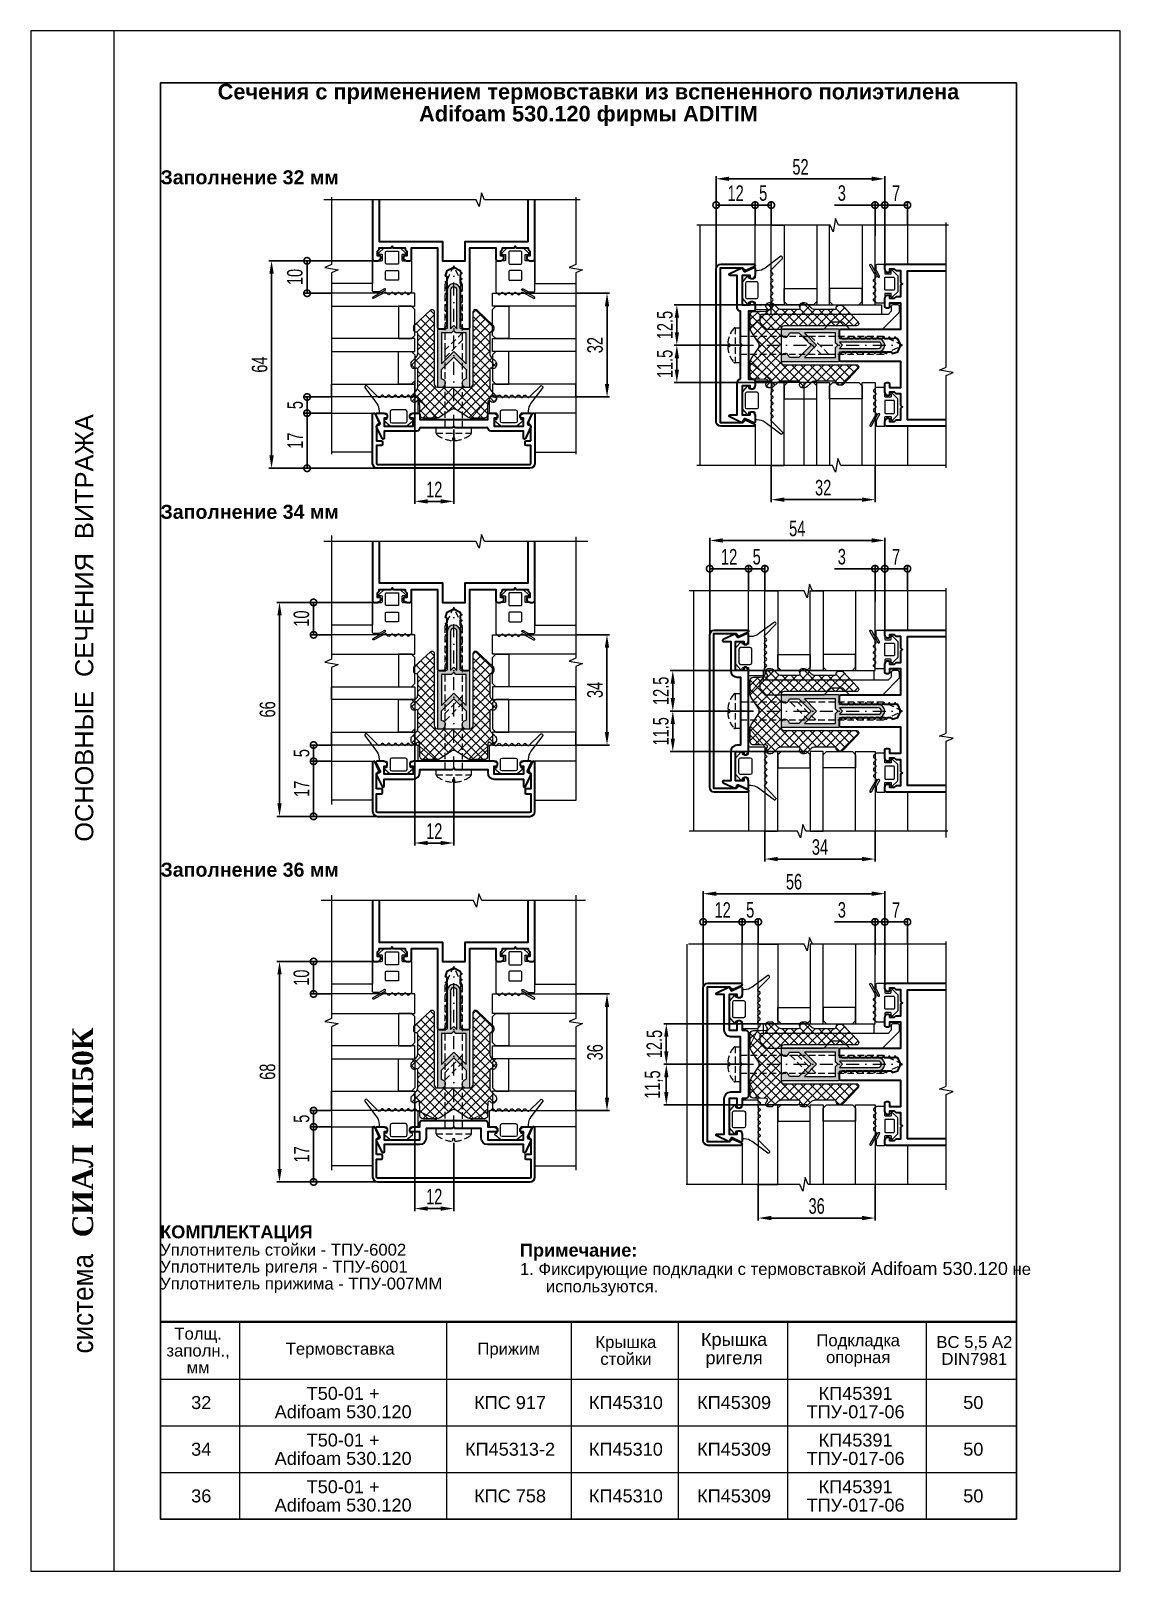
# Paper-space layout '22' of a CAD drawing. Extents: x 0 to 210, y 0 to 297.
# The model-space entities are those that its viewports show. They can reach past a viewport. Long polylines and large blocks are cut down to what shows.
import ezdxf
from ezdxf.enums import TextEntityAlignment as Align

# ---------------------------------------------------------------- set-up
doc = ezdxf.new("R2010")
doc.units = 0
doc.header["$LTSCALE"] = 5
doc.linetypes.add('DASHDOT', pattern=[1, 0.5, -0.25, 0, -0.25])
doc.linetypes.add('HIDDEN', pattern=[0.375, 0.25, -0.125])
doc.layers.get('0').update_dxf_attribs({"linetype": 'CONTINUOUS', "lineweight": 30})
doc.layers.get('DEFPOINTS').update_dxf_attribs({"linetype": 'CONTINUOUS'})
for name, color, linetype, lineweight in [('1', 6, 'DASHDOT', 13), ('2', 3, 'HIDDEN', 13), ('Dimentions', 5, 'CONTINUOUS', 15), ('Glass', 5, 'CONTINUOUS', 20), ('Ал подклад', 7, 'CONTINUOUS', 20), ('Герлен', 7, 'CONTINUOUS', 60), ('Зигзаг', 1, 'CONTINUOUS', 15), ('Конструкции', 252, 'CONTINUOUS', 20), ('Подкладки', 1, 'CONTINUOUS', 20), ('Рамки', 1, 'CONTINUOUS', 15), ('Текстовый', 7, 'CONTINUOUS', 9), ('Уплотнители', 1, 'CONTINUOUS', 20), ('Штриховка', 1, 'CONTINUOUS', 5)]:
    doc.layers.add(name, color=color, linetype=linetype, lineweight=lineweight)
doc.layers.add('Скрытые', color=14, linetype='CONTINUOUS', plot=False)
doc.styles.add('3', font='RUSS.SHX', dxfattribs={"width": 0.7, "height": 3})
doc.styles.add('Каталожный', font='arial.ttf', dxfattribs={"height": 2.5})
doc.styles.add('Фирм', font='arial.ttf', dxfattribs={"height": 3.5})
doc.styles.add('Фирм5', font='timesbd.ttf', dxfattribs={"height": 4})
doc.dimstyles.new('MX1_6', dxfattribs={"dimtxt": 3, "dimasz": 2.5, "dimexe": 0.5, "dimexo": 0, "dimgap": 0.8, "dimtad": 1, "dimlfac": 1.6, "dimdsep": 46, "dimtxsty": '3', "dimcen": 0, "dimclrd": 256, "dimclre": 256, "dimclrt": 256, "dimaunit": 1, "dimadec": 0, "dimazin": 0, "dimtfac": 1, "dimtmove": 0, "dimatfit": 1, "dimfxl": 1, "dimtvp": 1, "dimtolj": 1, "dimtzin": 0, "dimarcsym": 0})

psp = doc.layouts.new('22')

msp = doc.modelspace()

# ---------------------------------------------------------------- texts
at = {"layer": 'Текстовый'}
for s, height, style, p in [('ОСНОВНЫЕ  СЕЧЕНИЯ  ВИТРАЖА', 3.5, 'Фирм', (4422.0431, 140.6503)), ('СИАЛ  КП50К', 4, 'Фирм5', (4422, 64.3724))]:
    msp.add_text(s, height=height, rotation=90, dxfattribs=dict(at, style=style)).set_placement(p)
at = {"layer": 'Текстовый', "style": 'Фирм', "width": 0.9}
msp.add_text(' система ', height=4, rotation=90, dxfattribs=at).set_placement((4422, 51.5762), align=Align.CENTER)
at = {"layer": 'Текстовый', "linetype": 'Continuous', "line_spacing_factor": 0.85, "style": 'Каталожный'}
for s, insert, char_height, width, attachment_point in [('{\\fArial|b1|i0|c204|p34;Сечения с применением термовставки из вспененного полиэтилена\\PAdifoam 530.120 фирмы ADITIM}', (4517.5, 282.7033), 3, 165, 5), ('\\P\\pxql;{\\fArial|b1|i0|c204|p34;КОМПЛЕКТАЦИЯ\\P\\pi-2,l2,r-2.0333,se1.0833,t4;\\fArial|b0|i0|c204|p34;\\H0.92x;Уплотнитель стойки - ТПУ-6002\\PУплотнитель ригеля - ТПУ-6001\\PУплотнитель прижима - ТПУ-007ММ}', (4434.934, 70.2198), 2.5, 66.020014, 1), ('\\pxi-2,l2,r-2.0333,se1.0833,ql,t4;{\\fArial|b1|i0|c204|p34;Примечание:\\P\\pi0,l0;\\fArial|b0|i0|c204|p34;\\H0.92x;1. Фиксирующие подкладки с термовставкой }Adifoam 530.120{\\H0.92x; не используются.}', (4504.2851, 63.1548), 2.5, 95.714943, 1), ('Толщ.\\Pзаполн.,\\Pмм', (4442.2528, 42.5434), 2.3, 27.25, 5), ('Крышка \\Pстойки', (4524.7128, 42.5434), 2.3, 19.097083, 5), ('Крышка ригеля', (4545.5739, 42.5434), 2.5, 20.625, 5), ('Подкладка опорная', (4569.4906, 42.5434), 2.3, 27.25, 5), ('ВС 5,5 А2\\PDIN7981', (4591.8866, 42.5434), 2.3, 27.25, 5), ('Термовставка', (4469.6384, 42.5434), 2.3, 43.779088, 5), ('Прижим', (4502.1156, 42.5434), 2.3, 27.25, 5), ('32', (4442.8562, 32.5), 2.5, 12.712441, 5), ('Т50-01 +\\PAdifoam 530.120 ', (4470.2067, 32.5), 2.5, 29.826063, 5), ('КПС 917', (4502.3841, 32.5), 2.5, 19.560325, 5), ('КП45310', (4524.7128, 32.5), 2.5, 19.097083, 5), ('КП45309', (4545.5739, 32.5), 2.5, 20.625, 5), ('КП45391\\PТПУ-017-06', (4568.9952, 32.5), 2.5, 23.217592, 5), ('50', (4591.6875, 32.5), 2.5, 20.625, 5), ('34', (4442.8562, 23.5), 2.5, 12.712441, 5), ('Т50-01 +\\PAdifoam 530.120 ', (4470.2067, 23.5), 2.5, 29.826063, 5), ('КП45313-2', (4502.3841, 23.5), 2.5, 19.560325, 5), ('КП45310', (4524.7128, 23.5), 2.5, 19.097083, 5), ('КП45309', (4545.5739, 23.5), 2.5, 20.625, 5), ('КП45391\\PТПУ-017-06', (4568.9952, 23.5), 2.5, 23.217592, 5), ('50', (4591.6875, 23.5), 2.5, 20.625, 5), ('36', (4442.8562, 14.5), 2.5, 12.712441, 5), ('Т50-01 +\\PAdifoam 530.120 ', (4470.2067, 14.5), 2.5, 29.826063, 5), ('КПС 758', (4502.3841, 14.5), 2.5, 19.560325, 5), ('КП45310', (4524.7128, 14.5), 2.5, 19.097083, 5), ('КП45309', (4545.5739, 14.5), 2.5, 20.625, 5), ('КП45391\\PТПУ-017-06', (4568.9952, 14.5), 2.5, 23.217592, 5), ('50', (4591.6875, 14.5), 2.5, 20.625, 5)]:
    msp.add_mtext(s, dxfattribs=dict(at, insert=insert, char_height=char_height, width=width, attachment_point=attachment_point))
at = {"layer": 'Текстовый', "linetype": 'Continuous', "char_height": 2.7, "width": 42.664921, "attachment_point": 1, "style": 'Каталожный'}
for s, insert in [('\\pxql;{\\fArial|b1|i0|c204|p34;Заполнение 32 мм}', (4435, 270.1079)), ('\\pxql;{\\fArial|b1|i0|c204|p34;Заполнение 34 мм}', (4435, 205.6079)), ('\\pxql;{\\fArial|b1|i0|c204|p34;Заполнение 36 мм}', (4435, 136.6079))]:
    msp.add_mtext(s, dxfattribs=dict(at, insert=insert))

# ---------------------------------------------------------------- blocks, each defined once
blk = doc.blocks.new('*D420')
at = {"layer": 'DEFPOINTS', "color": 0, "linetype": 'Continuous', "transparency": 16777216}
for p in [(4515.07, 246.4), (4515.07, 226.4), (4521.08, 226.4)]:
    blk.add_point(p, dxfattribs=at)
at = {"layer": 'Dimentions', "linetype": 'Continuous', "lineweight": -2, "transparency": 16777216}
for p, q in [((4515.07, 246.4), (4521.58, 246.4)), ((4521.08, 243.9), (4521.08, 228.9)), ((4515.07, 226.4), (4521.58, 226.4))]:
    blk.add_line(p, q, dxfattribs=at)
at = {"layer": 'Dimentions', "linetype": 'Continuous', "transparency": 16777216}
for points in [[(4520.66, 243.9), (4521.49, 243.9), (4521.08, 246.4)], [(4520.66, 228.9), (4521.49, 228.9), (4521.08, 226.4)]]:
    blk.add_solid(points, dxfattribs=at)
at = {"layer": 'Dimentions', "linetype": 'Continuous', "transparency": 16777216, "insert": (4518.78, 236.4), "char_height": 3, "attachment_point": 5, "rotation": 90, "style": '3'}
blk.add_mtext('\\A1;32', dxfattribs=at)
blk = doc.blocks.new('_DotSmall')
at = {"color": 0, "linetype": 'ByBlock', "const_width": 0.5}
blk.add_lwpolyline([(-0.0625, 0, 1), (0.0625, 0, 1)], format="xyb", close=True, dxfattribs=at)
blk = doc.blocks.new('*D421')
at = {"layer": 'DEFPOINTS', "color": 0, "linetype": 'Continuous', "transparency": 16777216}
for p in [(4467.98, 223.28), (4463.26, 212.65), (4477.66, 212.65)]:
    blk.add_point(p, dxfattribs=at)
at = {"layer": 'Dimentions', "linetype": 'Continuous', "lineweight": -2, "transparency": 16777216}
for p, q in [((4467.98, 223.28), (4462.76, 223.28)), ((4463.26, 223.28), (4463.26, 212.65)), ((4477.66, 212.65), (4462.76, 212.65))]:
    blk.add_line(p, q, dxfattribs=at)
at = {"layer": 'Dimentions', "linetype": 'Continuous', "lineweight": -2, "transparency": 16777216, "xscale": 2.5, "yscale": 2.5, "zscale": 2.5}
for p, rotation in [((4463.26, 223.28), 90), ((4463.26, 212.65), 270)]:
    blk.add_blockref('_DotSmall', p, dxfattribs=dict(at, rotation=rotation))
at = {"layer": 'Dimentions', "linetype": 'Continuous', "transparency": 16777216, "insert": (4460.96, 217.96), "char_height": 3, "attachment_point": 5, "rotation": 90, "style": '3'}
blk.add_mtext('\\A1;17', dxfattribs=at)
blk = doc.blocks.new('*D422')
at = {"layer": 'DEFPOINTS', "color": 0, "linetype": 'Continuous', "transparency": 16777216}
for p in [(4467.98, 226.4), (4463.26, 223.28), (4467.98, 223.28)]:
    blk.add_point(p, dxfattribs=at)
at = {"layer": 'Dimentions', "linetype": 'Continuous', "lineweight": -2, "transparency": 16777216}
for p, q in [((4467.98, 226.4), (4462.76, 226.4)), ((4463.26, 226.4), (4463.26, 223.28)), ((4467.98, 223.28), (4462.76, 223.28))]:
    blk.add_line(p, q, dxfattribs=at)
at = {"layer": 'Dimentions', "linetype": 'Continuous', "lineweight": -2, "transparency": 16777216, "xscale": 2.5, "yscale": 2.5, "zscale": 2.5}
for p, rotation in [((4463.26, 226.4), 90), ((4463.26, 223.28), 270)]:
    blk.add_blockref('_DotSmall', p, dxfattribs=dict(at, rotation=rotation))
at = {"layer": 'Dimentions', "linetype": 'Continuous', "transparency": 16777216, "insert": (4460.96, 224.84), "char_height": 3, "attachment_point": 5, "rotation": 90, "style": '3'}
blk.add_mtext('\\A1;5', dxfattribs=at)
blk = doc.blocks.new('*D423')
at = {"layer": 'DEFPOINTS', "color": 0, "linetype": 'Continuous', "transparency": 16777216}
for p in [(4475.9, 252.65), (4463.26, 246.4), (4467.98, 246.4)]:
    blk.add_point(p, dxfattribs=at)
at = {"layer": 'Dimentions', "linetype": 'Continuous', "lineweight": -2, "transparency": 16777216}
for p, q in [((4475.9, 252.65), (4462.76, 252.65)), ((4463.26, 252.65), (4463.26, 246.4)), ((4467.98, 246.4), (4462.76, 246.4))]:
    blk.add_line(p, q, dxfattribs=at)
at = {"layer": 'Dimentions', "linetype": 'Continuous', "lineweight": -2, "transparency": 16777216, "xscale": 2.5, "yscale": 2.5, "zscale": 2.5}
for p, rotation in [((4463.26, 252.65), 90), ((4463.26, 246.4), 270)]:
    blk.add_blockref('_DotSmall', p, dxfattribs=dict(at, rotation=rotation))
at = {"layer": 'Dimentions', "linetype": 'Continuous', "transparency": 16777216, "insert": (4460.91, 249.53), "char_height": 3, "attachment_point": 5, "rotation": 90, "style": '3'}
blk.add_mtext('\\A1;10', dxfattribs=at)
blk = doc.blocks.new('*D424')
at = {"layer": 'DEFPOINTS', "color": 0, "linetype": 'Continuous', "transparency": 16777216}
for p in [(4475.9, 252.65), (4456.41, 212.65), (4475.32, 212.65)]:
    blk.add_point(p, dxfattribs=at)
at = {"layer": 'Dimentions', "linetype": 'Continuous', "lineweight": -2, "transparency": 16777216}
for p, q in [((4475.9, 252.65), (4455.91, 252.65)), ((4456.41, 250.15), (4456.41, 215.15)), ((4475.32, 212.65), (4455.91, 212.65))]:
    blk.add_line(p, q, dxfattribs=at)
at = {"layer": 'Dimentions', "linetype": 'Continuous', "transparency": 16777216}
for points in [[(4455.99, 250.15), (4456.83, 250.15), (4456.41, 252.65)], [(4455.99, 215.15), (4456.83, 215.15), (4456.41, 212.65)]]:
    blk.add_solid(points, dxfattribs=at)
at = {"layer": 'Dimentions', "linetype": 'Continuous', "transparency": 16777216, "insert": (4454.11, 232.65), "char_height": 3, "attachment_point": 5, "rotation": 90, "style": '3'}
blk.add_mtext('\\A1;64', dxfattribs=at)
blk = doc.blocks.new('*D425')
at = {"layer": 'DEFPOINTS', "color": 0, "linetype": 'Continuous', "transparency": 16777216}
for p in [(4542.12, 263.4), (4549.62, 259.64), (4542.12, 248.47)]:
    blk.add_point(p, dxfattribs=at)
at = {"layer": 'Dimentions', "linetype": 'Continuous', "lineweight": -2, "transparency": 16777216}
for p, q in [((4542.12, 248.47), (4542.12, 263.9)), ((4549.62, 263.4), (4542.12, 263.4)), ((4549.62, 259.64), (4549.62, 263.9))]:
    blk.add_line(p, q, dxfattribs=at)
at = {"layer": 'Dimentions', "linetype": 'Continuous', "lineweight": -2, "transparency": 16777216, "xscale": 2.5, "yscale": 2.5, "zscale": 2.5, "rotation": 180}
blk.add_blockref('_DotSmall', (4542.12, 263.4), dxfattribs=at)
at = {"layer": 'Dimentions', "linetype": 'Continuous', "lineweight": -2, "transparency": 16777216, "xscale": 2.5, "yscale": 2.5, "zscale": 2.5}
blk.add_blockref('_DotSmall', (4549.62, 263.4), dxfattribs=at)
at = {"layer": 'Dimentions', "linetype": 'Continuous', "transparency": 16777216, "insert": (4545.87, 265.7), "char_height": 3, "attachment_point": 5, "style": '3'}
blk.add_mtext('\\A1;12', dxfattribs=at)
blk = doc.blocks.new('*D426')
at = {"layer": 'DEFPOINTS', "color": 0, "linetype": 'Continuous', "transparency": 16777216}
for p in [(4542.12, 268.46), (4542.12, 261.14), (4574.62, 251.68)]:
    blk.add_point(p, dxfattribs=at)
at = {"layer": 'Dimentions', "linetype": 'Continuous', "lineweight": -2, "transparency": 16777216}
for p, q in [((4542.12, 261.14), (4542.12, 268.96)), ((4572.12, 268.46), (4544.62, 268.46)), ((4574.62, 251.68), (4574.62, 268.96))]:
    blk.add_line(p, q, dxfattribs=at)
at = {"layer": 'Dimentions', "linetype": 'Continuous', "transparency": 16777216}
for points in [[(4544.62, 268.88), (4544.62, 268.05), (4542.12, 268.46)], [(4572.12, 268.88), (4572.12, 268.05), (4574.62, 268.46)]]:
    blk.add_solid(points, dxfattribs=at)
at = {"layer": 'Dimentions', "linetype": 'Continuous', "transparency": 16777216, "insert": (4558.37, 270.76), "char_height": 3, "attachment_point": 5, "style": '3'}
blk.add_mtext('\\A1;52', dxfattribs=at)
blk = doc.blocks.new('*D427')
at = {"layer": 'DEFPOINTS', "color": 0, "linetype": 'Continuous', "transparency": 16777216}
for p in [(4552.74, 213.21), (4572.74, 213.21), (4572.74, 206.6)]:
    blk.add_point(p, dxfattribs=at)
at = {"layer": 'Dimentions', "linetype": 'Continuous', "lineweight": -2, "transparency": 16777216}
for p, q in [((4552.74, 213.21), (4552.74, 206.1)), ((4572.74, 213.21), (4572.74, 206.1)), ((4555.24, 206.6), (4570.24, 206.6))]:
    blk.add_line(p, q, dxfattribs=at)
at = {"layer": 'Dimentions', "linetype": 'Continuous', "transparency": 16777216}
for points in [[(4555.24, 207.01), (4555.24, 206.18), (4552.74, 206.6)], [(4570.24, 207.01), (4570.24, 206.18), (4572.74, 206.6)]]:
    blk.add_solid(points, dxfattribs=at)
at = {"layer": 'Dimentions', "linetype": 'Continuous', "transparency": 16777216, "insert": (4562.74, 208.9), "char_height": 3, "attachment_point": 5, "style": '3'}
blk.add_mtext('\\A1;32', dxfattribs=at)
blk = doc.blocks.new('*D428')
at = {"layer": 'DEFPOINTS', "color": 0, "linetype": 'Continuous', "transparency": 16777216}
for p in [(4552.74, 263.4), (4549.62, 259.64), (4552.74, 259.52)]:
    blk.add_point(p, dxfattribs=at)
at = {"layer": 'Dimentions', "linetype": 'Continuous', "lineweight": -2, "transparency": 16777216}
for p, q in [((4549.62, 259.64), (4549.62, 263.9)), ((4549.62, 263.4), (4552.74, 263.4)), ((4552.74, 259.52), (4552.74, 263.9))]:
    blk.add_line(p, q, dxfattribs=at)
at = {"layer": 'Dimentions', "linetype": 'Continuous', "lineweight": -2, "transparency": 16777216, "xscale": 2.5, "yscale": 2.5, "zscale": 2.5, "rotation": 180}
blk.add_blockref('_DotSmall', (4549.62, 263.4), dxfattribs=at)
at = {"layer": 'Dimentions', "linetype": 'Continuous', "lineweight": -2, "transparency": 16777216, "xscale": 2.5, "yscale": 2.5, "zscale": 2.5}
blk.add_blockref('_DotSmall', (4552.74, 263.4), dxfattribs=at)
at = {"layer": 'Dimentions', "linetype": 'Continuous', "transparency": 16777216, "insert": (4551.18, 265.7), "char_height": 3, "attachment_point": 5, "style": '3'}
blk.add_mtext('\\A1;5', dxfattribs=at)
blk = doc.blocks.new('*D429')
at = {"layer": 'DEFPOINTS', "color": 0, "linetype": 'Continuous', "transparency": 16777216}
for p in [(4484.02, 229.53), (4491.52, 220.15), (4491.52, 206.27)]:
    blk.add_point(p, dxfattribs=at)
at = {"layer": 'Dimentions', "linetype": 'Continuous', "lineweight": -2, "transparency": 16777216}
for p, q in [((4484.02, 229.53), (4484.02, 205.77)), ((4491.52, 220.15), (4491.52, 205.77)), ((4486.52, 206.27), (4489.02, 206.27))]:
    blk.add_line(p, q, dxfattribs=at)
at = {"layer": 'Dimentions', "linetype": 'Continuous', "transparency": 16777216}
for points in [[(4486.52, 206.68), (4486.52, 205.85), (4484.02, 206.27)], [(4489.02, 206.68), (4489.02, 205.85), (4491.52, 206.27)]]:
    blk.add_solid(points, dxfattribs=at)
at = {"layer": 'Dimentions', "linetype": 'Continuous', "transparency": 16777216, "insert": (4487.77, 208.57), "char_height": 3, "attachment_point": 5, "style": '3'}
blk.add_mtext('\\A1;12', dxfattribs=at)
blk = doc.blocks.new('*D430')
at = {"layer": 'DEFPOINTS', "color": 0, "transparency": 16777216}
for p in [(4534.54, 244.18), (4555.24, 244.18), (4546.8, 236.37)]:
    blk.add_point(p, dxfattribs=at)
at = {"layer": 'Dimentions', "lineweight": -2, "transparency": 16777216}
for p, q in [((4555.24, 244.18), (4534.04, 244.18)), ((4534.54, 238.87), (4534.54, 241.68)), ((4546.8, 236.37), (4534.04, 236.37))]:
    blk.add_line(p, q, dxfattribs=at)
at = {"layer": 'Dimentions', "transparency": 16777216}
for points in [[(4534.12, 241.68), (4534.96, 241.68), (4534.54, 244.18)], [(4534.12, 238.87), (4534.96, 238.87), (4534.54, 236.37)]]:
    blk.add_solid(points, dxfattribs=at)
at = {"layer": 'Dimentions', "transparency": 16777216, "insert": (4532.24, 240.27), "char_height": 3, "attachment_point": 5, "rotation": 90, "style": '3'}
blk.add_mtext('\\A1;12.5', dxfattribs=at)
blk = doc.blocks.new('*D431')
at = {"layer": 'DEFPOINTS', "color": 0, "transparency": 16777216}
for p in [(4534.54, 236.37), (4536.96, 236.37), (4555.72, 229.18)]:
    blk.add_point(p, dxfattribs=at)
at = {"layer": 'Dimentions', "lineweight": -2, "transparency": 16777216}
for p, q in [((4536.96, 236.37), (4534.04, 236.37)), ((4534.54, 231.68), (4534.54, 233.87)), ((4555.72, 229.18), (4534.04, 229.18))]:
    blk.add_line(p, q, dxfattribs=at)
at = {"layer": 'Dimentions', "transparency": 16777216}
for points in [[(4534.12, 233.87), (4534.96, 233.87), (4534.54, 236.37)], [(4534.12, 231.68), (4534.96, 231.68), (4534.54, 229.18)]]:
    blk.add_solid(points, dxfattribs=at)
at = {"layer": 'Dimentions', "transparency": 16777216, "insert": (4532.24, 232.77), "char_height": 3, "attachment_point": 5, "rotation": 90, "style": '3'}
blk.add_mtext('\\A1;11.5', dxfattribs=at)
blk = doc.blocks.new('*D443')
at = {"layer": 'DEFPOINTS', "color": 0, "linetype": 'Continuous', "transparency": 16777216}
for p in [(4515.07, 180.54), (4515.07, 159.29), (4521.07, 159.29)]:
    blk.add_point(p, dxfattribs=at)
at = {"layer": 'Dimentions', "linetype": 'Continuous', "lineweight": -2, "transparency": 16777216}
for p, q in [((4515.07, 180.54), (4521.57, 180.54)), ((4521.07, 178.04), (4521.07, 161.79)), ((4515.07, 159.29), (4521.57, 159.29))]:
    blk.add_line(p, q, dxfattribs=at)
at = {"layer": 'Dimentions', "linetype": 'Continuous', "transparency": 16777216}
for points in [[(4520.65, 178.04), (4521.48, 178.04), (4521.07, 180.54)], [(4520.65, 161.79), (4521.48, 161.79), (4521.07, 159.29)]]:
    blk.add_solid(points, dxfattribs=at)
at = {"layer": 'Dimentions', "linetype": 'Continuous', "transparency": 16777216, "insert": (4518.77, 169.92), "char_height": 3, "attachment_point": 5, "rotation": 90, "style": '3'}
blk.add_mtext('\\A1;34', dxfattribs=at)
blk = doc.blocks.new('*D444')
at = {"layer": 'DEFPOINTS', "color": 0, "linetype": 'Continuous', "transparency": 16777216}
for p in [(4467.98, 159.29), (4464.51, 156.16), (4467.98, 156.16)]:
    blk.add_point(p, dxfattribs=at)
at = {"layer": 'Dimentions', "linetype": 'Continuous', "lineweight": -2, "transparency": 16777216}
for p, q in [((4467.98, 159.29), (4464.01, 159.29)), ((4464.51, 159.29), (4464.51, 156.16)), ((4467.98, 156.16), (4464.01, 156.16))]:
    blk.add_line(p, q, dxfattribs=at)
at = {"layer": 'Dimentions', "linetype": 'Continuous', "lineweight": -2, "transparency": 16777216, "xscale": 2.5, "yscale": 2.5, "zscale": 2.5}
for p, rotation in [((4464.51, 159.29), 90), ((4464.51, 156.16), 270)]:
    blk.add_blockref('_DotSmall', p, dxfattribs=dict(at, rotation=rotation))
at = {"layer": 'Dimentions', "linetype": 'Continuous', "transparency": 16777216, "insert": (4462.21, 157.73), "char_height": 3, "attachment_point": 5, "rotation": 90, "style": '3'}
blk.add_mtext('\\A1;5', dxfattribs=at)
blk = doc.blocks.new('*D445')
at = {"layer": 'DEFPOINTS', "color": 0, "linetype": 'Continuous', "transparency": 16777216}
for p in [(4467.98, 156.16), (4464.51, 145.54), (4477.97, 145.54)]:
    blk.add_point(p, dxfattribs=at)
at = {"layer": 'Dimentions', "linetype": 'Continuous', "lineweight": -2, "transparency": 16777216}
for p, q in [((4467.98, 156.16), (4464.01, 156.16)), ((4464.51, 156.16), (4464.51, 145.54)), ((4477.97, 145.54), (4464.01, 145.54))]:
    blk.add_line(p, q, dxfattribs=at)
at = {"layer": 'Dimentions', "linetype": 'Continuous', "lineweight": -2, "transparency": 16777216, "xscale": 2.5, "yscale": 2.5, "zscale": 2.5}
for p, rotation in [((4464.51, 156.16), 90), ((4464.51, 145.54), 270)]:
    blk.add_blockref('_DotSmall', p, dxfattribs=dict(at, rotation=rotation))
at = {"layer": 'Dimentions', "linetype": 'Continuous', "transparency": 16777216, "insert": (4462.21, 150.85), "char_height": 3, "attachment_point": 5, "rotation": 90, "style": '3'}
blk.add_mtext('\\A1;17', dxfattribs=at)
blk = doc.blocks.new('*D446')
at = {"layer": 'DEFPOINTS', "color": 0, "linetype": 'Continuous', "transparency": 16777216}
for p in [(4475.9, 186.79), (4464.51, 180.54), (4467.98, 180.54)]:
    blk.add_point(p, dxfattribs=at)
at = {"layer": 'Dimentions', "linetype": 'Continuous', "lineweight": -2, "transparency": 16777216}
for p, q in [((4475.9, 186.79), (4464.01, 186.79)), ((4464.51, 186.79), (4464.51, 180.54)), ((4467.98, 180.54), (4464.01, 180.54))]:
    blk.add_line(p, q, dxfattribs=at)
at = {"layer": 'Dimentions', "linetype": 'Continuous', "lineweight": -2, "transparency": 16777216, "xscale": 2.5, "yscale": 2.5, "zscale": 2.5}
for p, rotation in [((4464.51, 186.79), 90), ((4464.51, 180.54), 270)]:
    blk.add_blockref('_DotSmall', p, dxfattribs=dict(at, rotation=rotation))
at = {"layer": 'Dimentions', "linetype": 'Continuous', "transparency": 16777216, "insert": (4462.17, 183.67), "char_height": 3, "attachment_point": 5, "rotation": 90, "style": '3'}
blk.add_mtext('\\A1;10', dxfattribs=at)
blk = doc.blocks.new('*D447')
at = {"layer": 'DEFPOINTS', "color": 0, "linetype": 'Continuous', "transparency": 16777216}
for p in [(4475.9, 186.79), (4457.94, 145.54), (4478.59, 145.54)]:
    blk.add_point(p, dxfattribs=at)
at = {"layer": 'Dimentions', "linetype": 'Continuous', "lineweight": -2, "transparency": 16777216}
for p, q in [((4475.9, 186.79), (4457.44, 186.79)), ((4457.94, 184.29), (4457.94, 148.04)), ((4478.59, 145.54), (4457.44, 145.54))]:
    blk.add_line(p, q, dxfattribs=at)
at = {"layer": 'Dimentions', "linetype": 'Continuous', "transparency": 16777216}
for points in [[(4457.53, 184.29), (4458.36, 184.29), (4457.94, 186.79)], [(4457.53, 148.04), (4458.36, 148.04), (4457.94, 145.54)]]:
    blk.add_solid(points, dxfattribs=at)
at = {"layer": 'Dimentions', "linetype": 'Continuous', "transparency": 16777216, "insert": (4455.64, 166.16), "char_height": 3, "attachment_point": 5, "rotation": 90, "style": '3'}
blk.add_mtext('\\A1;66', dxfattribs=at)
blk = doc.blocks.new('*D448')
at = {"layer": 'DEFPOINTS', "color": 0, "linetype": 'Continuous', "transparency": 16777216}
for p in [(4540.87, 193.29), (4548.37, 188.99), (4540.87, 179.04)]:
    blk.add_point(p, dxfattribs=at)
at = {"layer": 'Dimentions', "linetype": 'Continuous', "lineweight": -2, "transparency": 16777216}
for p, q in [((4540.87, 179.04), (4540.87, 193.79)), ((4548.37, 193.29), (4540.87, 193.29)), ((4548.37, 188.99), (4548.37, 193.79))]:
    blk.add_line(p, q, dxfattribs=at)
at = {"layer": 'Dimentions', "linetype": 'Continuous', "lineweight": -2, "transparency": 16777216, "xscale": 2.5, "yscale": 2.5, "zscale": 2.5, "rotation": 180}
blk.add_blockref('_DotSmall', (4540.87, 193.29), dxfattribs=at)
at = {"layer": 'Dimentions', "linetype": 'Continuous', "lineweight": -2, "transparency": 16777216, "xscale": 2.5, "yscale": 2.5, "zscale": 2.5}
blk.add_blockref('_DotSmall', (4548.37, 193.29), dxfattribs=at)
at = {"layer": 'Dimentions', "linetype": 'Continuous', "transparency": 16777216, "insert": (4544.62, 195.59), "char_height": 3, "attachment_point": 5, "style": '3'}
blk.add_mtext('\\A1;12', dxfattribs=at)
blk = doc.blocks.new('*D449')
at = {"layer": 'DEFPOINTS', "color": 0, "linetype": 'Continuous', "transparency": 16777216}
for p in [(4540.87, 198.73), (4540.87, 180.52), (4574.62, 181.15)]:
    blk.add_point(p, dxfattribs=at)
at = {"layer": 'Dimentions', "linetype": 'Continuous', "lineweight": -2, "transparency": 16777216}
for p, q in [((4540.87, 180.52), (4540.87, 199.23)), ((4574.62, 181.15), (4574.62, 199.23)), ((4572.12, 198.73), (4543.37, 198.73))]:
    blk.add_line(p, q, dxfattribs=at)
at = {"layer": 'Dimentions', "linetype": 'Continuous', "transparency": 16777216}
for points in [[(4543.37, 199.15), (4543.37, 198.32), (4540.87, 198.73)], [(4572.12, 199.15), (4572.12, 198.32), (4574.62, 198.73)]]:
    blk.add_solid(points, dxfattribs=at)
at = {"layer": 'Dimentions', "linetype": 'Continuous', "transparency": 16777216, "insert": (4557.74, 201.03), "char_height": 3, "attachment_point": 5, "style": '3'}
blk.add_mtext('\\A1;54', dxfattribs=at)
blk = doc.blocks.new('*D450')
at = {"layer": 'DEFPOINTS', "color": 0, "linetype": 'Continuous', "transparency": 16777216}
for p in [(4551.49, 142.68), (4572.74, 142.68), (4572.74, 137.31)]:
    blk.add_point(p, dxfattribs=at)
at = {"layer": 'Dimentions', "linetype": 'Continuous', "lineweight": -2, "transparency": 16777216}
for p, q in [((4551.49, 142.68), (4551.49, 136.81)), ((4572.74, 142.68), (4572.74, 136.81)), ((4553.99, 137.31), (4570.24, 137.31))]:
    blk.add_line(p, q, dxfattribs=at)
at = {"layer": 'Dimentions', "linetype": 'Continuous', "transparency": 16777216}
for points in [[(4553.99, 137.73), (4553.99, 136.89), (4551.49, 137.31)], [(4570.24, 137.73), (4570.24, 136.89), (4572.74, 137.31)]]:
    blk.add_solid(points, dxfattribs=at)
at = {"layer": 'Dimentions', "linetype": 'Continuous', "transparency": 16777216, "insert": (4562.12, 139.61), "char_height": 3, "attachment_point": 5, "style": '3'}
blk.add_mtext('\\A1;34', dxfattribs=at)
blk = doc.blocks.new('*D451')
at = {"layer": 'DEFPOINTS', "color": 0, "linetype": 'Continuous', "transparency": 16777216}
for p in [(4551.49, 193.29), (4548.37, 188.99), (4551.49, 188.99)]:
    blk.add_point(p, dxfattribs=at)
at = {"layer": 'Dimentions', "linetype": 'Continuous', "lineweight": -2, "transparency": 16777216}
for p, q in [((4548.37, 188.99), (4548.37, 193.79)), ((4548.37, 193.29), (4551.49, 193.29)), ((4551.49, 188.99), (4551.49, 193.79))]:
    blk.add_line(p, q, dxfattribs=at)
at = {"layer": 'Dimentions', "linetype": 'Continuous', "lineweight": -2, "transparency": 16777216, "xscale": 2.5, "yscale": 2.5, "zscale": 2.5, "rotation": 180}
blk.add_blockref('_DotSmall', (4548.37, 193.29), dxfattribs=at)
at = {"layer": 'Dimentions', "linetype": 'Continuous', "lineweight": -2, "transparency": 16777216, "xscale": 2.5, "yscale": 2.5, "zscale": 2.5}
blk.add_blockref('_DotSmall', (4551.49, 193.29), dxfattribs=at)
at = {"layer": 'Dimentions', "linetype": 'Continuous', "transparency": 16777216, "insert": (4549.93, 195.59), "char_height": 3, "attachment_point": 5, "style": '3'}
blk.add_mtext('\\A1;5', dxfattribs=at)
blk = doc.blocks.new('*D474')
at = {"layer": 'DEFPOINTS', "color": 0, "linetype": 'Continuous', "transparency": 16777216}
for p in [(4515.07, 111.3), (4515.07, 88.8), (4521.07, 88.8)]:
    blk.add_point(p, dxfattribs=at)
at = {"layer": 'Dimentions', "linetype": 'Continuous', "lineweight": -2, "transparency": 16777216}
for p, q in [((4515.07, 111.3), (4521.57, 111.3)), ((4521.07, 108.8), (4521.07, 91.3)), ((4515.07, 88.8), (4521.57, 88.8))]:
    blk.add_line(p, q, dxfattribs=at)
at = {"layer": 'Dimentions', "linetype": 'Continuous', "transparency": 16777216}
for points in [[(4520.66, 108.8), (4521.49, 108.8), (4521.07, 111.3)], [(4520.66, 91.3), (4521.49, 91.3), (4521.07, 88.8)]]:
    blk.add_solid(points, dxfattribs=at)
at = {"layer": 'Dimentions', "linetype": 'Continuous', "transparency": 16777216, "insert": (4518.77, 100.05), "char_height": 3, "attachment_point": 5, "rotation": 90, "style": '3'}
blk.add_mtext('\\A1;36', dxfattribs=at)
blk = doc.blocks.new('*D475')
at = {"layer": 'DEFPOINTS', "color": 0, "linetype": 'Continuous', "transparency": 16777216}
for p in [(4467.98, 88.8), (4464.51, 85.68), (4467.98, 85.68)]:
    blk.add_point(p, dxfattribs=at)
at = {"layer": 'Dimentions', "linetype": 'Continuous', "lineweight": -2, "transparency": 16777216}
for p, q in [((4467.98, 88.8), (4464.01, 88.8)), ((4464.51, 88.8), (4464.51, 85.68)), ((4467.98, 85.68), (4464.01, 85.68))]:
    blk.add_line(p, q, dxfattribs=at)
at = {"layer": 'Dimentions', "linetype": 'Continuous', "lineweight": -2, "transparency": 16777216, "xscale": 2.5, "yscale": 2.5, "zscale": 2.5}
for p, rotation in [((4464.51, 88.8), 90), ((4464.51, 85.68), 270)]:
    blk.add_blockref('_DotSmall', p, dxfattribs=dict(at, rotation=rotation))
at = {"layer": 'Dimentions', "linetype": 'Continuous', "transparency": 16777216, "insert": (4462.21, 87.24), "char_height": 3, "attachment_point": 5, "rotation": 90, "style": '3'}
blk.add_mtext('\\A1;5', dxfattribs=at)
blk = doc.blocks.new('*D476')
at = {"layer": 'DEFPOINTS', "color": 0, "linetype": 'Continuous', "transparency": 16777216}
for p in [(4467.98, 85.68), (4464.51, 75.05), (4477.97, 75.05)]:
    blk.add_point(p, dxfattribs=at)
at = {"layer": 'Dimentions', "linetype": 'Continuous', "lineweight": -2, "transparency": 16777216}
for p, q in [((4467.98, 85.68), (4464.01, 85.68)), ((4464.51, 85.68), (4464.51, 75.05)), ((4477.97, 75.05), (4464.01, 75.05))]:
    blk.add_line(p, q, dxfattribs=at)
at = {"layer": 'Dimentions', "linetype": 'Continuous', "lineweight": -2, "transparency": 16777216, "xscale": 2.5, "yscale": 2.5, "zscale": 2.5}
for p, rotation in [((4464.51, 85.68), 90), ((4464.51, 75.05), 270)]:
    blk.add_blockref('_DotSmall', p, dxfattribs=dict(at, rotation=rotation))
at = {"layer": 'Dimentions', "linetype": 'Continuous', "transparency": 16777216, "insert": (4462.21, 80.36), "char_height": 3, "attachment_point": 5, "rotation": 90, "style": '3'}
blk.add_mtext('\\A1;17', dxfattribs=at)
blk = doc.blocks.new('*D477')
at = {"layer": 'DEFPOINTS', "color": 0, "linetype": 'Continuous', "transparency": 16777216}
for p in [(4475.9, 117.55), (4464.51, 111.3), (4467.98, 111.3)]:
    blk.add_point(p, dxfattribs=at)
at = {"layer": 'Dimentions', "linetype": 'Continuous', "lineweight": -2, "transparency": 16777216}
for p, q in [((4475.9, 117.55), (4464.01, 117.55)), ((4464.51, 117.55), (4464.51, 111.3)), ((4467.98, 111.3), (4464.01, 111.3))]:
    blk.add_line(p, q, dxfattribs=at)
at = {"layer": 'Dimentions', "linetype": 'Continuous', "lineweight": -2, "transparency": 16777216, "xscale": 2.5, "yscale": 2.5, "zscale": 2.5}
for p, rotation in [((4464.51, 117.55), 90), ((4464.51, 111.3), 270)]:
    blk.add_blockref('_DotSmall', p, dxfattribs=dict(at, rotation=rotation))
at = {"layer": 'Dimentions', "linetype": 'Continuous', "transparency": 16777216, "insert": (4462.17, 114.43), "char_height": 3, "attachment_point": 5, "rotation": 90, "style": '3'}
blk.add_mtext('\\A1;10', dxfattribs=at)
blk = doc.blocks.new('*D478')
at = {"layer": 'DEFPOINTS', "color": 0, "linetype": 'Continuous', "transparency": 16777216}
for p in [(4475.9, 117.55), (4457.94, 75.05), (4467.58, 75.05)]:
    blk.add_point(p, dxfattribs=at)
at = {"layer": 'Dimentions', "linetype": 'Continuous', "lineweight": -2, "transparency": 16777216}
for p, q in [((4475.9, 117.55), (4457.44, 117.55)), ((4457.94, 115.05), (4457.94, 77.55)), ((4467.58, 75.05), (4457.44, 75.05))]:
    blk.add_line(p, q, dxfattribs=at)
at = {"layer": 'Dimentions', "linetype": 'Continuous', "transparency": 16777216}
for points in [[(4457.53, 115.05), (4458.36, 115.05), (4457.94, 117.55)], [(4457.53, 77.55), (4458.36, 77.55), (4457.94, 75.05)]]:
    blk.add_solid(points, dxfattribs=at)
at = {"layer": 'Dimentions', "linetype": 'Continuous', "transparency": 16777216, "insert": (4455.64, 96.3), "char_height": 3, "attachment_point": 5, "rotation": 90, "style": '3'}
blk.add_mtext('\\A1;68', dxfattribs=at)
blk = doc.blocks.new('*D479')
at = {"layer": 'DEFPOINTS', "color": 0, "linetype": 'Continuous', "transparency": 16777216}
for p in [(4539.62, 125.19), (4547.12, 120.88), (4539.62, 110.93)]:
    blk.add_point(p, dxfattribs=at)
at = {"layer": 'Dimentions', "linetype": 'Continuous', "lineweight": -2, "transparency": 16777216}
for p, q in [((4539.62, 110.93), (4539.62, 125.69)), ((4547.12, 125.19), (4539.62, 125.19)), ((4547.12, 120.88), (4547.12, 125.69))]:
    blk.add_line(p, q, dxfattribs=at)
at = {"layer": 'Dimentions', "linetype": 'Continuous', "lineweight": -2, "transparency": 16777216, "xscale": 2.5, "yscale": 2.5, "zscale": 2.5, "rotation": 180}
blk.add_blockref('_DotSmall', (4539.62, 125.19), dxfattribs=at)
at = {"layer": 'Dimentions', "linetype": 'Continuous', "lineweight": -2, "transparency": 16777216, "xscale": 2.5, "yscale": 2.5, "zscale": 2.5}
blk.add_blockref('_DotSmall', (4547.12, 125.19), dxfattribs=at)
at = {"layer": 'Dimentions', "linetype": 'Continuous', "transparency": 16777216, "insert": (4543.37, 127.49), "char_height": 3, "attachment_point": 5, "style": '3'}
blk.add_mtext('\\A1;12', dxfattribs=at)
blk = doc.blocks.new('*D480')
at = {"layer": 'DEFPOINTS', "color": 0, "linetype": 'Continuous', "transparency": 16777216}
for p in [(4539.62, 130.63), (4539.62, 120.88), (4574.62, 113.04)]:
    blk.add_point(p, dxfattribs=at)
at = {"layer": 'Dimentions', "linetype": 'Continuous', "lineweight": -2, "transparency": 16777216}
for p, q in [((4539.62, 120.88), (4539.62, 131.13)), ((4574.62, 113.04), (4574.62, 131.13)), ((4572.12, 130.63), (4542.12, 130.63))]:
    blk.add_line(p, q, dxfattribs=at)
at = {"layer": 'Dimentions', "linetype": 'Continuous', "transparency": 16777216}
for points in [[(4542.12, 131.04), (4542.12, 130.21), (4539.62, 130.63)], [(4572.12, 131.04), (4572.12, 130.21), (4574.62, 130.63)]]:
    blk.add_solid(points, dxfattribs=at)
at = {"layer": 'Dimentions', "linetype": 'Continuous', "transparency": 16777216, "insert": (4557.12, 132.93), "char_height": 3, "attachment_point": 5, "style": '3'}
blk.add_mtext('\\A1;56', dxfattribs=at)
blk = doc.blocks.new('*D481')
at = {"layer": 'DEFPOINTS', "color": 0, "linetype": 'Continuous', "transparency": 16777216}
for p in [(4550.24, 74.57), (4572.74, 74.57), (4572.74, 68.09)]:
    blk.add_point(p, dxfattribs=at)
at = {"layer": 'Dimentions', "linetype": 'Continuous', "lineweight": -2, "transparency": 16777216}
for p, q in [((4550.24, 74.57), (4550.24, 67.59)), ((4572.74, 74.57), (4572.74, 67.59)), ((4552.74, 68.09), (4570.24, 68.09))]:
    blk.add_line(p, q, dxfattribs=at)
at = {"layer": 'Dimentions', "linetype": 'Continuous', "transparency": 16777216}
for points in [[(4552.74, 68.51), (4552.74, 67.67), (4550.24, 68.09)], [(4570.24, 68.51), (4570.24, 67.67), (4572.74, 68.09)]]:
    blk.add_solid(points, dxfattribs=at)
at = {"layer": 'Dimentions', "linetype": 'Continuous', "transparency": 16777216, "insert": (4561.49, 70.39), "char_height": 3, "attachment_point": 5, "style": '3'}
blk.add_mtext('\\A1;36', dxfattribs=at)
blk = doc.blocks.new('*D482')
at = {"layer": 'DEFPOINTS', "color": 0, "linetype": 'Continuous', "transparency": 16777216}
for p in [(4550.24, 125.19), (4547.12, 120.88), (4550.24, 120.88)]:
    blk.add_point(p, dxfattribs=at)
at = {"layer": 'Dimentions', "linetype": 'Continuous', "lineweight": -2, "transparency": 16777216}
for p, q in [((4547.12, 120.88), (4547.12, 125.69)), ((4547.12, 125.19), (4550.24, 125.19)), ((4550.24, 120.88), (4550.24, 125.69))]:
    blk.add_line(p, q, dxfattribs=at)
at = {"layer": 'Dimentions', "linetype": 'Continuous', "lineweight": -2, "transparency": 16777216, "xscale": 2.5, "yscale": 2.5, "zscale": 2.5, "rotation": 180}
blk.add_blockref('_DotSmall', (4547.12, 125.19), dxfattribs=at)
at = {"layer": 'Dimentions', "linetype": 'Continuous', "lineweight": -2, "transparency": 16777216, "xscale": 2.5, "yscale": 2.5, "zscale": 2.5}
blk.add_blockref('_DotSmall', (4550.24, 125.19), dxfattribs=at)
at = {"layer": 'Dimentions', "linetype": 'Continuous', "transparency": 16777216, "insert": (4548.68, 127.49), "char_height": 3, "attachment_point": 5, "style": '3'}
blk.add_mtext('\\A1;5', dxfattribs=at)
blk = doc.blocks.new('*D483')
at = {"layer": 'DEFPOINTS', "color": 0, "linetype": 'Continuous', "transparency": 16777216}
for p in [(4484.02, 162.41), (4491.52, 153.1), (4491.52, 140.4)]:
    blk.add_point(p, dxfattribs=at)
at = {"layer": 'Dimentions', "linetype": 'Continuous', "lineweight": -2, "transparency": 16777216}
for p, q in [((4484.02, 162.41), (4484.02, 139.9)), ((4491.52, 153.1), (4491.52, 139.9)), ((4486.52, 140.4), (4489.02, 140.4))]:
    blk.add_line(p, q, dxfattribs=at)
at = {"layer": 'Dimentions', "linetype": 'Continuous', "transparency": 16777216}
for points in [[(4486.52, 140.82), (4486.52, 139.99), (4484.02, 140.4)], [(4489.02, 140.82), (4489.02, 139.99), (4491.52, 140.4)]]:
    blk.add_solid(points, dxfattribs=at)
at = {"layer": 'Dimentions', "linetype": 'Continuous', "transparency": 16777216, "insert": (4487.77, 142.7), "char_height": 3, "attachment_point": 5, "style": '3'}
blk.add_mtext('\\A1;12', dxfattribs=at)
blk = doc.blocks.new('*D484')
at = {"layer": 'DEFPOINTS', "color": 0, "linetype": 'Continuous', "transparency": 16777216}
for p in [(4533.76, 173.65), (4554.75, 173.65), (4549.23, 165.84)]:
    blk.add_point(p, dxfattribs=at)
at = {"layer": 'Dimentions', "linetype": 'Continuous', "lineweight": -2, "transparency": 16777216}
for p, q in [((4554.75, 173.65), (4533.26, 173.65)), ((4533.76, 168.34), (4533.76, 171.15)), ((4549.23, 165.84), (4533.26, 165.84))]:
    blk.add_line(p, q, dxfattribs=at)
at = {"layer": 'Dimentions', "linetype": 'Continuous', "transparency": 16777216}
for points in [[(4533.34, 171.15), (4534.17, 171.15), (4533.76, 173.65)], [(4533.34, 168.34), (4534.17, 168.34), (4533.76, 165.84)]]:
    blk.add_solid(points, dxfattribs=at)
at = {"layer": 'Dimentions', "linetype": 'Continuous', "transparency": 16777216, "insert": (4531.46, 169.74), "char_height": 3, "attachment_point": 5, "rotation": 90, "style": '3'}
blk.add_mtext('\\A1;12.5', dxfattribs=at)
blk = doc.blocks.new('*D485')
at = {"layer": 'DEFPOINTS', "color": 0, "linetype": 'Continuous', "transparency": 16777216}
for p in [(4549.23, 165.84), (4533.76, 158.02), (4559.12, 158.02)]:
    blk.add_point(p, dxfattribs=at)
at = {"layer": 'Dimentions', "linetype": 'Continuous', "lineweight": -2, "transparency": 16777216}
for p, q in [((4549.23, 165.84), (4533.26, 165.84)), ((4533.76, 163.34), (4533.76, 160.52)), ((4559.12, 158.02), (4533.26, 158.02))]:
    blk.add_line(p, q, dxfattribs=at)
at = {"layer": 'Dimentions', "linetype": 'Continuous', "transparency": 16777216}
for points in [[(4533.34, 163.34), (4534.17, 163.34), (4533.76, 165.84)], [(4533.34, 160.52), (4534.17, 160.52), (4533.76, 158.02)]]:
    blk.add_solid(points, dxfattribs=at)
at = {"layer": 'Dimentions', "linetype": 'Continuous', "transparency": 16777216, "insert": (4531.46, 161.93), "char_height": 3, "attachment_point": 5, "rotation": 90, "style": '3'}
blk.add_mtext('\\A1;11.5', dxfattribs=at)
blk = doc.blocks.new('*D486')
at = {"layer": 'DEFPOINTS', "color": 0, "linetype": 'Continuous', "transparency": 16777216}
for p in [(4532.51, 105.54), (4553.5, 105.54), (4547.98, 97.73)]:
    blk.add_point(p, dxfattribs=at)
at = {"layer": 'Dimentions', "linetype": 'Continuous', "lineweight": -2, "transparency": 16777216}
for p, q in [((4553.5, 105.54), (4532.01, 105.54)), ((4532.51, 100.23), (4532.51, 103.04)), ((4547.98, 97.73), (4532.01, 97.73))]:
    blk.add_line(p, q, dxfattribs=at)
at = {"layer": 'Dimentions', "linetype": 'Continuous', "transparency": 16777216}
for points in [[(4532.09, 103.04), (4532.92, 103.04), (4532.51, 105.54)], [(4532.09, 100.23), (4532.92, 100.23), (4532.51, 97.73)]]:
    blk.add_solid(points, dxfattribs=at)
at = {"layer": 'Dimentions', "linetype": 'Continuous', "transparency": 16777216, "insert": (4530.21, 101.64), "char_height": 3, "attachment_point": 5, "rotation": 90, "style": '3'}
blk.add_mtext('\\A1;12.5', dxfattribs=at)
blk = doc.blocks.new('*D487')
at = {"layer": 'DEFPOINTS', "color": 0, "linetype": 'Continuous', "transparency": 16777216}
for p in [(4547.98, 97.73), (4532.51, 89.92), (4557.87, 89.92)]:
    blk.add_point(p, dxfattribs=at)
at = {"layer": 'Dimentions', "linetype": 'Continuous', "lineweight": -2, "transparency": 16777216}
for p, q in [((4547.98, 97.73), (4532.01, 97.73)), ((4532.51, 95.23), (4532.51, 92.42)), ((4557.87, 89.92), (4532.01, 89.92))]:
    blk.add_line(p, q, dxfattribs=at)
at = {"layer": 'Dimentions', "linetype": 'Continuous', "transparency": 16777216}
for points in [[(4532.09, 95.23), (4532.92, 95.23), (4532.51, 97.73)], [(4532.09, 92.42), (4532.92, 92.42), (4532.51, 89.92)]]:
    blk.add_solid(points, dxfattribs=at)
at = {"layer": 'Dimentions', "linetype": 'Continuous', "transparency": 16777216, "insert": (4530.1, 93.82), "char_height": 3, "attachment_point": 5, "rotation": 90, "style": '3'}
blk.add_mtext('\\A1;11,5', dxfattribs=at)
blk = doc.blocks.new('*D488')
at = {"layer": 'DEFPOINTS', "color": 0, "linetype": 'Continuous', "transparency": 16777216}
for p in [(4484.02, 91.93), (4491.52, 82.61), (4491.52, 69.92)]:
    blk.add_point(p, dxfattribs=at)
at = {"layer": 'Dimentions', "linetype": 'Continuous', "lineweight": -2, "transparency": 16777216}
for p, q in [((4484.02, 91.93), (4484.02, 69.42)), ((4491.52, 82.61), (4491.52, 69.42)), ((4486.52, 69.92), (4489.02, 69.92))]:
    blk.add_line(p, q, dxfattribs=at)
at = {"layer": 'Dimentions', "linetype": 'Continuous', "transparency": 16777216}
for points in [[(4486.52, 70.33), (4486.52, 69.5), (4484.02, 69.92)], [(4489.02, 70.33), (4489.02, 69.5), (4491.52, 69.92)]]:
    blk.add_solid(points, dxfattribs=at)
at = {"layer": 'Dimentions', "linetype": 'Continuous', "transparency": 16777216, "insert": (4487.77, 72.22), "char_height": 3, "attachment_point": 5, "style": '3'}
blk.add_mtext('\\A1;12', dxfattribs=at)
blk = doc.blocks.new('*D307')
at = {"layer": 'DEFPOINTS', "color": 0, "linetype": 'Continuous', "transparency": 16777216}
for p in [(4574.62, 193.29), (4572.74, 186.94), (4574.62, 181.15)]:
    blk.add_point(p, dxfattribs=at)
at = {"layer": 'Dimentions', "linetype": 'Continuous', "lineweight": -2, "transparency": 16777216}
for p, q in [((4572.74, 193.29), (4564.94, 193.29)), ((4572.74, 186.94), (4572.74, 193.79)), ((4574.62, 193.29), (4572.74, 193.29)), ((4574.62, 181.15), (4574.62, 193.79)), ((4574.62, 193.29), (4577.12, 193.29))]:
    blk.add_line(p, q, dxfattribs=at)
at = {"layer": 'Dimentions', "linetype": 'Continuous', "lineweight": -2, "transparency": 16777216, "xscale": 2.5, "yscale": 2.5, "zscale": 2.5}
blk.add_blockref('_DotSmall', (4572.74, 193.29), dxfattribs=at)
at = {"layer": 'Dimentions', "linetype": 'Continuous', "lineweight": -2, "transparency": 16777216, "xscale": 2.5, "yscale": 2.5, "zscale": 2.5, "rotation": 180}
blk.add_blockref('_DotSmall', (4574.62, 193.29), dxfattribs=at)
at = {"layer": 'Dimentions', "linetype": 'Continuous', "transparency": 16777216, "insert": (4566.34, 195.59), "char_height": 3, "attachment_point": 5, "style": '3'}
blk.add_mtext('\\A1;3', dxfattribs=at)
blk = doc.blocks.new('*D308')
at = {"layer": 'DEFPOINTS', "color": 0, "linetype": 'Continuous', "transparency": 16777216}
for p in [(4574.62, 193.29), (4574.62, 189.14), (4578.99, 188.99)]:
    blk.add_point(p, dxfattribs=at)
at = {"layer": 'Dimentions', "linetype": 'Continuous', "lineweight": -2, "transparency": 16777216}
for p, q in [((4574.62, 189.14), (4574.62, 193.79)), ((4578.99, 193.29), (4574.62, 193.29)), ((4578.99, 188.99), (4578.99, 193.79))]:
    blk.add_line(p, q, dxfattribs=at)
at = {"layer": 'Dimentions', "linetype": 'Continuous', "lineweight": -2, "transparency": 16777216, "xscale": 2.5, "yscale": 2.5, "zscale": 2.5, "rotation": 180}
blk.add_blockref('_DotSmall', (4574.62, 193.29), dxfattribs=at)
at = {"layer": 'Dimentions', "linetype": 'Continuous', "lineweight": -2, "transparency": 16777216, "xscale": 2.5, "yscale": 2.5, "zscale": 2.5}
blk.add_blockref('_DotSmall', (4578.99, 193.29), dxfattribs=at)
at = {"layer": 'Dimentions', "linetype": 'Continuous', "transparency": 16777216, "insert": (4576.8, 195.59), "char_height": 3, "attachment_point": 5, "style": '3'}
blk.add_mtext('\\A1;7', dxfattribs=at)
blk = doc.blocks.new('*D309')
at = {"layer": 'DEFPOINTS', "color": 0, "linetype": 'Continuous', "transparency": 16777216}
for p in [(4574.62, 263.4), (4572.74, 257.47), (4574.62, 251.68)]:
    blk.add_point(p, dxfattribs=at)
at = {"layer": 'Dimentions', "linetype": 'Continuous', "lineweight": -2, "transparency": 16777216}
for p, q in [((4572.74, 263.4), (4564.94, 263.4)), ((4572.74, 257.47), (4572.74, 263.9)), ((4574.62, 263.4), (4572.74, 263.4)), ((4574.62, 251.68), (4574.62, 263.9)), ((4574.62, 263.4), (4577.12, 263.4))]:
    blk.add_line(p, q, dxfattribs=at)
at = {"layer": 'Dimentions', "linetype": 'Continuous', "lineweight": -2, "transparency": 16777216, "xscale": 2.5, "yscale": 2.5, "zscale": 2.5}
blk.add_blockref('_DotSmall', (4572.74, 263.4), dxfattribs=at)
at = {"layer": 'Dimentions', "linetype": 'Continuous', "lineweight": -2, "transparency": 16777216, "xscale": 2.5, "yscale": 2.5, "zscale": 2.5, "rotation": 180}
blk.add_blockref('_DotSmall', (4574.62, 263.4), dxfattribs=at)
at = {"layer": 'Dimentions', "linetype": 'Continuous', "transparency": 16777216, "insert": (4566.34, 265.7), "char_height": 3, "attachment_point": 5, "style": '3'}
blk.add_mtext('\\A1;3', dxfattribs=at)
blk = doc.blocks.new('*D280')
at = {"layer": 'DEFPOINTS', "color": 0, "linetype": 'Continuous', "transparency": 16777216}
for p in [(4574.62, 263.4), (4574.62, 259.67), (4578.99, 259.52)]:
    blk.add_point(p, dxfattribs=at)
at = {"layer": 'Dimentions', "linetype": 'Continuous', "lineweight": -2, "transparency": 16777216}
for p, q in [((4574.62, 259.67), (4574.62, 263.9)), ((4578.99, 263.4), (4574.62, 263.4)), ((4578.99, 259.52), (4578.99, 263.9))]:
    blk.add_line(p, q, dxfattribs=at)
at = {"layer": 'Dimentions', "linetype": 'Continuous', "lineweight": -2, "transparency": 16777216, "xscale": 2.5, "yscale": 2.5, "zscale": 2.5, "rotation": 180}
blk.add_blockref('_DotSmall', (4574.62, 263.4), dxfattribs=at)
at = {"layer": 'Dimentions', "linetype": 'Continuous', "lineweight": -2, "transparency": 16777216, "xscale": 2.5, "yscale": 2.5, "zscale": 2.5}
blk.add_blockref('_DotSmall', (4578.99, 263.4), dxfattribs=at)
at = {"layer": 'Dimentions', "linetype": 'Continuous', "transparency": 16777216, "insert": (4576.8, 265.7), "char_height": 3, "attachment_point": 5, "style": '3'}
blk.add_mtext('\\A1;7', dxfattribs=at)
blk = doc.blocks.new('*D281')
at = {"layer": 'DEFPOINTS', "color": 0, "linetype": 'Continuous', "transparency": 16777216}
for p in [(4574.62, 125.19), (4572.74, 118.84), (4574.62, 113.04)]:
    blk.add_point(p, dxfattribs=at)
at = {"layer": 'Dimentions', "linetype": 'Continuous', "lineweight": -2, "transparency": 16777216}
for p, q in [((4572.74, 125.19), (4564.94, 125.19)), ((4572.74, 118.84), (4572.74, 125.69)), ((4574.62, 125.19), (4572.74, 125.19)), ((4574.62, 113.04), (4574.62, 125.69)), ((4574.62, 125.19), (4577.12, 125.19))]:
    blk.add_line(p, q, dxfattribs=at)
at = {"layer": 'Dimentions', "linetype": 'Continuous', "lineweight": -2, "transparency": 16777216, "xscale": 2.5, "yscale": 2.5, "zscale": 2.5}
blk.add_blockref('_DotSmall', (4572.74, 125.19), dxfattribs=at)
at = {"layer": 'Dimentions', "linetype": 'Continuous', "lineweight": -2, "transparency": 16777216, "xscale": 2.5, "yscale": 2.5, "zscale": 2.5, "rotation": 180}
blk.add_blockref('_DotSmall', (4574.62, 125.19), dxfattribs=at)
at = {"layer": 'Dimentions', "linetype": 'Continuous', "transparency": 16777216, "insert": (4566.34, 127.49), "char_height": 3, "attachment_point": 5, "style": '3'}
blk.add_mtext('\\A1;3', dxfattribs=at)
blk = doc.blocks.new('*D282')
at = {"layer": 'DEFPOINTS', "color": 0, "linetype": 'Continuous', "transparency": 16777216}
for p in [(4574.62, 125.19), (4574.62, 121.03), (4578.99, 120.88)]:
    blk.add_point(p, dxfattribs=at)
at = {"layer": 'Dimentions', "linetype": 'Continuous', "lineweight": -2, "transparency": 16777216}
for p, q in [((4574.62, 121.03), (4574.62, 125.69)), ((4578.99, 125.19), (4574.62, 125.19)), ((4578.99, 120.88), (4578.99, 125.69))]:
    blk.add_line(p, q, dxfattribs=at)
at = {"layer": 'Dimentions', "linetype": 'Continuous', "lineweight": -2, "transparency": 16777216, "xscale": 2.5, "yscale": 2.5, "zscale": 2.5, "rotation": 180}
blk.add_blockref('_DotSmall', (4574.62, 125.19), dxfattribs=at)
at = {"layer": 'Dimentions', "linetype": 'Continuous', "lineweight": -2, "transparency": 16777216, "xscale": 2.5, "yscale": 2.5, "zscale": 2.5}
blk.add_blockref('_DotSmall', (4578.99, 125.19), dxfattribs=at)
at = {"layer": 'Dimentions', "linetype": 'Continuous', "transparency": 16777216, "insert": (4576.8, 127.49), "char_height": 3, "attachment_point": 5, "style": '3'}
blk.add_mtext('\\A1;7', dxfattribs=at)

# ---------------------------------------------------------------- dimensions: what is measured, and where the dimension line sits
at = {"layer": 'Dimentions', "linetype": 'Continuous'}
for base, p1, p2, picture, middle in [((4542.1167, 268.4648), (4574.6167, 251.6789), (4542.1167, 261.1404), '*D426', (4558.3667, 270.7648)), ((4491.5242, 206.2652), (4484.0242, 229.5253), (4491.5242, 220.1503), '*D429', (4487.7742, 208.5652)), ((4572.7417, 206.5974), (4552.7417, 213.2112), (4572.7417, 213.2112), '*D427', (4562.7417, 208.8974)), ((4540.8667, 198.7343), (4574.6167, 181.15), (4540.8667, 180.525), '*D449', (4557.7417, 201.0343)), ((4491.5242, 140.4027), (4484.0242, 162.4128), (4491.5242, 153.1017), '*D483', (4487.7742, 142.7027)), ((4572.7417, 137.3086), (4551.4917, 142.6822), (4572.7417, 142.6822), '*D450', (4562.1167, 139.6086)), ((4539.6167, 130.6265), (4574.6167, 113.0422), (4539.6167, 120.8849), '*D480', (4557.1167, 132.9265)), ((4491.5242, 69.916), (4484.0242, 91.9261), (4491.5242, 82.615), '*D488', (4487.7742, 72.216)), ((4572.7417, 68.0902), (4550.2417, 74.5744), (4572.7417, 74.5744), '*D481', (4561.4917, 70.3902))]:
    dim = msp.add_linear_dim(base=base, p1=p1, p2=p2, dimstyle='MX1_6', dxfattribs=at)
    dim.commit()
    dim.dimension.update_dxf_attribs({"geometry": picture, "text_midpoint": middle})
for base, p1, p2, picture, middle in [((4542.1167, 263.3957), (4549.6167, 259.6375), (4542.1167, 248.4716), '*D425', (4545.8667, 265.6957)), ((4552.7417, 263.3957), (4549.6167, 259.6375), (4552.7417, 259.5217), '*D428', (4551.1792, 265.6957)), ((4574.6167, 263.3957), (4578.9917, 259.5217), (4574.6167, 259.6669), '*D280', (4576.8042, 265.6957)), ((4540.8667, 193.2947), (4548.3667, 188.9927), (4540.8667, 179.042), '*D448', (4544.6167, 195.5947)), ((4551.4917, 193.2947), (4548.3667, 188.9927), (4551.4917, 188.9927), '*D451', (4549.9292, 195.5947)), ((4574.6167, 193.2947), (4578.9917, 188.9927), (4574.6167, 189.138), '*D308', (4576.8042, 195.5947)), ((4539.6167, 125.1869), (4547.1167, 120.8849), (4539.6167, 110.9342), '*D479', (4543.3667, 127.4869)), ((4550.2417, 125.1869), (4547.1167, 120.8849), (4550.2417, 120.8849), '*D482', (4548.6792, 127.4869)), ((4574.6167, 125.1869), (4578.9917, 120.8849), (4574.6167, 121.0302), '*D282', (4576.8042, 127.4869))]:
    dim = msp.add_linear_dim(base=base, p1=p1, p2=p2, dimstyle='MX1_6', override={"dimdec": 0, "dimblk1": 'DotSmall', "dimblk2": 'DotSmall', "dimsah": 1}, dxfattribs=at)
    dim.commit()
    dim.dimension.update_dxf_attribs({"geometry": picture, "text_midpoint": middle})
for base, p1, p2, picture, middle in [((4574.6167, 263.3957), (4572.7417, 257.4721), (4574.6167, 251.6789), '*D309', (4566.3417, 263.3957)), ((4574.6167, 193.2947), (4572.7417, 186.9431), (4574.6167, 181.15), '*D307', (4566.3417, 193.2947)), ((4574.6167, 125.1869), (4572.7417, 118.8353), (4574.6167, 113.0422), '*D281', (4566.3417, 125.1869))]:
    dim = msp.add_linear_dim(base=base, p1=p1, p2=p2, dimstyle='MX1_6', override={"dimdec": 0, "dimblk1": 'DotSmall', "dimblk2": 'DotSmall', "dimsah": 1}, dxfattribs=at)
    dim.commit()
    dim.dimension.update_dxf_attribs({"geometry": picture, "text_midpoint": middle, "dimtype": 160})
for base, p1, p2, picture, middle in [((4456.4096, 212.6503), (4475.8992, 252.6503), (4475.3208, 212.6503), '*D424', (4454.1096, 232.6503)), ((4521.0764, 226.4003), (4515.0693, 246.4003), (4515.0693, 226.4003), '*D420', (4518.7764, 236.4003)), ((4457.9443, 145.5378), (4475.8992, 186.7907), (4478.5938, 145.5378), '*D447', (4455.6443, 166.1642)), ((4521.067, 159.2907), (4515.0693, 180.5407), (4515.0693, 159.2907), '*D443', (4518.767, 169.9157)), ((4457.9443, 75.0511), (4475.8992, 117.5511), (4467.5784, 75.0511), '*D478', (4455.6443, 96.3011)), ((4521.0727, 88.8011), (4515.0693, 111.3039), (4515.0693, 88.8011), '*D474', (4518.7727, 100.0525))]:
    dim = msp.add_linear_dim(base=base, p1=p1, p2=p2, angle=90, dimstyle='MX1_6', dxfattribs=at)
    dim.commit()
    dim.dimension.update_dxf_attribs({"geometry": picture, "text_midpoint": middle})
for base, p1, p2, picture, middle in [((4463.257, 246.4003), (4475.8992, 252.6503), (4467.979, 246.4003), '*D423', (4460.9141, 249.5253)), ((4463.257, 223.2753), (4467.979, 226.4003), (4467.979, 223.2753), '*D422', (4460.957, 224.8378)), ((4463.257, 212.6503), (4467.979, 223.2753), (4477.6634, 212.6503), '*D421', (4460.957, 217.9628)), ((4464.5143, 180.5435), (4475.8992, 186.7907), (4467.979, 180.5435), '*D446', (4462.1715, 183.6671)), ((4464.5143, 156.1628), (4467.979, 159.2907), (4467.979, 156.1628), '*D444', (4462.2143, 157.7267)), ((4464.5143, 145.5378), (4467.979, 156.1628), (4477.9688, 145.5378), '*D445', (4462.2143, 150.8503)), ((4464.5143, 111.3039), (4475.8992, 117.5511), (4467.979, 111.3039), '*D477', (4462.1715, 114.4275)), ((4464.5143, 85.6761), (4467.979, 88.8039), (4467.979, 85.6761), '*D475', (4462.2143, 87.24)), ((4464.5143, 75.0511), (4467.979, 85.6761), (4477.9688, 75.0511), '*D476', (4462.2143, 80.3636))]:
    dim = msp.add_linear_dim(base=base, p1=p1, p2=p2, angle=90, dimstyle='MX1_6', override={"dimdec": 0, "dimblk1": 'DotSmall', "dimblk2": 'DotSmall', "dimsah": 1}, dxfattribs=at)
    dim.commit()
    dim.dimension.update_dxf_attribs({"geometry": picture, "text_midpoint": middle})
at = {"layer": 'Dimentions'}
for base, p1, p2, picture, middle in [((4534.5391, 244.1789), (4546.8042, 236.3664), (4555.2417, 244.1789), '*D430', (4532.2391, 240.2727)), ((4534.5391, 236.3664), (4555.7168, 229.1789), (4536.9551, 236.3664), '*D431', (4532.2391, 232.7727))]:
    dim = msp.add_linear_dim(base=base, p1=p1, p2=p2, angle=90, dimstyle='MX1_6', dxfattribs=at)
    dim.commit()
    dim.dimension.update_dxf_attribs({"geometry": picture, "text_midpoint": middle})
at = {"layer": 'Dimentions', "linetype": 'Continuous'}
for base, p1, p2, picture, middle in [((4533.7575, 173.65), (4549.2259, 165.8375), (4554.7475, 173.65), '*D484', (4533.7575, 169.7437)), ((4532.5075, 105.5422), (4547.9759, 97.7297), (4553.4975, 105.5422), '*D486', (4532.5075, 101.6359))]:
    dim = msp.add_linear_dim(base=base, p1=p1, p2=p2, angle=90, dimstyle='MX1_6', dxfattribs=at)
    dim.commit()
    dim.dimension.update_dxf_attribs({"geometry": picture, "text_midpoint": middle, "dimtype": 160})
for base, p1, p2, text, picture, middle in [((4533.7575, 158.025), (4549.2259, 165.8375), (4559.1225, 158.025), '11.5', '*D485', (4531.4575, 161.9312)), ((4532.5075, 89.9172), (4547.9759, 97.7297), (4557.8725, 89.9172), '11,5', '*D487', (4530.1003, 93.8234))]:
    dim = msp.add_linear_dim(base=base, p1=p1, p2=p2, angle=90, text=text, dimstyle='MX1_6', dxfattribs=at)
    dim.commit()
    dim.dimension.update_dxf_attribs({"geometry": picture, "text_midpoint": middle})

# ---------------------------------------------------------------- hatches: boundary and pattern name
at = {"layer": 'Штриховка'}
h = msp.add_hatch(color=256, dxfattribs=at)
h.paths.add_polyline_path([(4491.9635, 238.7753), (4491.5242, 239.2146), (4491.0848, 238.7753), (4489.1492, 238.7753), (4489.1492, 232.7734), (4491.5242, 235.1484), (4493.8992, 232.7734), (4493.8992, 238.7753)], flags=16)
edge = h.paths.add_edge_path()
edge.add_line((4494.4617, 239.5253), (4492.9304, 239.5253))
edge.add_arc((4492.9304, 239.6815), 0.1562, 180, 270, ccw=False)
edge.add_line((4492.7742, 239.6815), (4492.7742, 243.7753))
edge.add_arc((4492.6804, 243.9003), 0.1562, 306.869898, 413.130102)
edge.add_line((4492.7742, 244.0253), (4492.7742, 247.0253))
edge.add_arc((4491.5242, 247.0253), 1.25, 0, 180)
edge.add_line((4490.2742, 247.0253), (4490.2742, 244.0253))
edge.add_arc((4490.3679, 243.9003), 0.1562, 126.869898, 233.130102)
edge.add_line((4490.2742, 243.7753), (4490.2742, 239.6815))
edge.add_arc((4490.1179, 239.6815), 0.1562, -90, 0, ccw=False)
edge.add_line((4490.1179, 239.5253), (4488.5867, 239.5253))
edge.add_arc((4488.5867, 239.3378), 0.1875, 90, 180)
edge.add_line((4488.3992, 239.3378), (4488.3992, 228.4628))
edge.add_arc((4488.5867, 228.4628), 0.1875, 180, 270)
edge.add_line((4488.5867, 228.2753), (4489.1804, 228.2753))
edge.add_arc((4489.1804, 229.0565), 0.7812, 270, 440.718201)
edge.add_arc((4489.3367, 230.0126), 0.1875, 180, 260.718201, ccw=False)
edge.add_line((4489.1492, 230.0126), (4489.1492, 231.7128))
edge.add_line((4489.1492, 231.7128), (4491.5242, 234.0878))
edge.add_line((4491.5242, 234.0878), (4493.8992, 231.7128))
edge.add_line((4493.8992, 231.7128), (4493.8992, 230.0126))
edge.add_arc((4493.7117, 230.0126), 0.1875, 279.281799, 360, ccw=False)
edge.add_arc((4493.8679, 229.0565), 0.7812, 99.281799, 270)
edge.add_line((4493.8679, 228.2753), (4494.4617, 228.2753))
edge.add_arc((4494.4617, 228.4628), 0.1875, 270, 360)
edge.add_line((4494.6492, 228.4628), (4494.6492, 239.3378))
edge.add_arc((4494.4617, 239.3378), 0.1875, 0, 90)
edge = h.paths.add_edge_path(flags=16)
edge.add_line((4491.5242, 240.1503), (4492.1492, 239.5253))
edge.add_line((4492.1492, 239.5253), (4492.1492, 247.0253))
edge.add_arc((4491.5242, 247.0253), 0.625, 0, 180)
edge.add_line((4490.8992, 247.0253), (4490.8992, 239.5253))
edge.add_line((4490.8992, 239.5253), (4491.5242, 240.1503))
at = {"layer": 'Штриховка', "lineweight": 5}
h = msp.add_hatch(dxfattribs=at)
h.set_pattern_fill('NET', color=256, scale=10, angle=-45, style=0)
h.set_pattern_definition([(315, (6912.6839, 4532.1896), (0.88388348, 0.88388348), []), (45, (6912.6839, 4532.1896), (-0.88388348, 0.88388348), [])])
edge = h.paths.add_edge_path()
edge.add_arc((4569.1792, 232.1727), 0.4375, -45, 0, ccw=False)
edge.add_line((4569.4885, 231.8633), (4566.6122, 228.8307))
edge.add_arc((4566.1703, 229.2727), 0.625, 270, 315, ccw=False)
edge.add_line((4566.1703, 228.6477), (4565.8167, 228.6477))
edge.add_arc((4565.8137, 229.2637), 0.6161, 194.690939, 270.28096, ccw=False)
edge.add_arc((4564.9782, 229.1789), 0.25, 343.39845, 450)
edge.add_line((4564.9782, 229.4289), (4561.1024, 229.4289))
edge.add_arc((4561.1024, 228.4914), 0.9375, 90, 135)
edge.add_line((4560.4395, 229.1543), (4559.6159, 228.3307))
edge.add_arc((4559.174, 228.7727), 0.625, 270, 315, ccw=False)
edge.add_line((4559.174, 228.1477), (4558.8204, 228.1477))
edge.add_arc((4558.8204, 228.7727), 0.625, 158.459594, 270, ccw=False)
edge.add_arc((4558.0623, 229.1789), 0.25, 315, 450)
edge.add_line((4558.0623, 229.4289), (4554.6061, 229.4289))
edge.add_arc((4554.6061, 228.4914), 0.9375, 90, 135)
edge.add_line((4553.9432, 229.1543), (4553.1196, 228.3307))
edge.add_arc((4552.6776, 228.7727), 0.625, 270, 315, ccw=False)
edge.add_line((4552.6776, 228.1477), (4552.3241, 228.1477))
edge.add_arc((4552.3241, 228.7727), 0.625, 135, 270, ccw=False)
edge.add_line((4551.8822, 229.2146), (4551.9982, 229.3786))
edge.add_arc((4551.7941, 229.523), 0.25, 324.716356, 447.011206)
edge.add_line((4551.8071, 229.7727), (4550.6099, 229.8352))
edge.add_line((4550.6099, 229.8352), (4549.3042, 229.8352))
edge.add_arc((4549.3042, 230.4602), 0.625, 180, 270, ccw=False)
edge.add_line((4548.6792, 230.4602), (4548.6792, 230.6164))
edge.add_line((4548.6792, 230.6164), (4548.6792, 233.04))
edge.add_arc((4549.9292, 233.04), 1.25, 146.745633, 180, ccw=False)
edge.add_line((4548.8839, 233.7255), (4550.3294, 235.93))
edge.add_arc((4549.4738, 236.3664), 0.9605, 332.973316, 387.026684)
edge.add_line((4550.3294, 236.8029), (4548.8839, 239.0074))
edge.add_arc((4549.9292, 239.6928), 1.25, 180, 213.254367, ccw=False)
edge.add_line((4548.6792, 239.6928), (4548.6792, 242.1164))
edge.add_line((4548.6792, 242.1164), (4548.6792, 242.2727))
edge.add_arc((4549.3042, 242.2727), 0.625, 90, 180, ccw=False)
edge.add_line((4549.3042, 242.8977), (4550.6099, 242.8977))
edge.add_line((4550.6099, 242.8977), (4551.8071, 242.9602))
edge.add_arc((4551.7941, 243.2099), 0.25, 272.988794, 395.283644)
edge.add_line((4551.9982, 243.3543), (4551.8822, 243.5182))
edge.add_arc((4552.3241, 243.9602), 0.625, 90, 225, ccw=False)
edge.add_line((4552.3241, 244.5852), (4552.6776, 244.5852))
edge.add_arc((4552.6776, 243.9602), 0.625, 45, 90, ccw=False)
edge.add_line((4553.1196, 244.4021), (4553.9432, 243.5785))
edge.add_arc((4554.6061, 244.2414), 0.9375, 225, 270)
edge.add_line((4554.6061, 243.3039), (4558.0623, 243.3039))
edge.add_arc((4558.0623, 243.5539), 0.25, 270, 405)
edge.add_arc((4558.8204, 243.9602), 0.625, 90, 201.540406, ccw=False)
edge.add_line((4558.8204, 244.5852), (4559.174, 244.5852))
edge.add_arc((4559.174, 243.9602), 0.625, 45, 90, ccw=False)
edge.add_line((4559.6159, 244.4021), (4560.4395, 243.5785))
edge.add_arc((4561.1024, 244.2414), 0.9375, 225, 270)
edge.add_line((4561.1024, 243.3039), (4564.9782, 243.3039))
edge.add_arc((4564.9782, 243.5539), 0.25, 270, 376.60155)
edge.add_arc((4565.8137, 243.4691), 0.6161, 89.71904, 165.309061, ccw=False)
edge.add_line((4565.8167, 244.0852), (4566.1703, 244.0852))
edge.add_arc((4566.1703, 243.4602), 0.625, 45, 90, ccw=False)
edge.add_line((4566.6122, 243.9021), (4569.4885, 240.8696))
edge.add_arc((4569.1792, 240.5602), 0.4375, 0, 45, ccw=False)
edge.add_line((4569.6167, 240.5602), (4569.6167, 240.5539))
edge.add_arc((4569.1792, 240.5539), 0.4375, -90, 0, ccw=False)
edge.add_line((4569.1792, 240.1164), (4555.2417, 240.1164))
edge.add_arc((4555.2417, 239.4914), 0.625, 90, 180)
edge.add_line((4554.6167, 239.4914), (4554.6167, 236.3664))
edge.add_line((4554.6167, 236.3664), (4554.6167, 233.2414))
edge.add_arc((4555.2417, 233.2414), 0.625, 180, 270)
edge.add_line((4555.2417, 232.6164), (4569.1792, 232.6164))
edge.add_arc((4569.1792, 232.1789), 0.4375, 0, 90, ccw=False)
h = msp.add_hatch(dxfattribs=at)
h.set_pattern_fill('NET', color=256, scale=10, angle=45, style=0)
h.set_pattern_definition([(45, (195.701, 2586.3425), (-0.88388348, 0.88388348), []), (135, (195.701, 2586.3425), (-0.88388348, -0.88388348), [])])
edge = h.paths.add_edge_path()
edge.add_arc((4495.7179, 242.8378), 0.4375, 45, 90, ccw=False)
edge.add_line((4496.0273, 243.1471), (4499.0598, 240.2708))
edge.add_arc((4498.6179, 239.8289), 0.625, 0, 45, ccw=False)
edge.add_line((4499.2429, 239.8289), (4499.2429, 239.4754))
edge.add_arc((4498.6268, 239.4723), 0.6161, -75.309061, 0.28096, ccw=False)
edge.add_arc((4498.7117, 238.6368), 0.25, 73.39845, 180)
edge.add_line((4498.4617, 238.6368), (4498.4617, 234.761))
edge.add_arc((4499.3992, 234.761), 0.9375, 180, 225)
edge.add_line((4498.7362, 234.0981), (4499.5598, 233.2745))
edge.add_arc((4499.1179, 232.8326), 0.625, 0, 45, ccw=False)
edge.add_line((4499.7429, 232.8326), (4499.7429, 232.479))
edge.add_arc((4499.1179, 232.479), 0.625, 248.459594, 360, ccw=False)
edge.add_arc((4498.7117, 231.7209), 0.25, 45, 180)
edge.add_line((4498.4617, 231.7209), (4498.4617, 228.2647))
edge.add_arc((4499.3992, 228.2647), 0.9375, 180, 225)
edge.add_line((4498.7362, 227.6018), (4499.5598, 226.7782))
edge.add_arc((4499.1179, 226.3363), 0.625, 0, 45, ccw=False)
edge.add_line((4499.7429, 226.3363), (4499.7429, 225.9827))
edge.add_arc((4499.1179, 225.9827), 0.625, -135, 0, ccw=False)
edge.add_line((4498.676, 225.5408), (4498.512, 225.6568))
edge.add_arc((4498.3676, 225.4527), 0.25, 54.716356, 177.011206)
edge.add_line((4498.1179, 225.4658), (4498.0554, 224.2686))
edge.add_line((4498.0554, 224.2686), (4498.0554, 222.9628))
edge.add_arc((4497.4304, 222.9628), 0.625, -90, 0, ccw=False)
edge.add_line((4497.4304, 222.3378), (4497.2742, 222.3378))
edge.add_line((4497.2742, 222.3378), (4494.8506, 222.3378))
edge.add_arc((4494.8506, 223.5878), 1.25, 236.745633, 270, ccw=False)
edge.add_line((4494.1651, 222.5425), (4491.9606, 223.9881))
edge.add_arc((4491.5242, 223.1324), 0.9605, 62.973316, 117.026684)
edge.add_line((4491.0877, 223.9881), (4488.8832, 222.5425))
edge.add_arc((4488.1977, 223.5878), 1.25, 270, 303.254367, ccw=False)
edge.add_line((4488.1977, 222.3378), (4485.7742, 222.3378))
edge.add_line((4485.7742, 222.3378), (4485.6179, 222.3378))
edge.add_arc((4485.6179, 222.9628), 0.625, 180, 270, ccw=False)
edge.add_line((4484.9929, 222.9628), (4484.9929, 224.2686))
edge.add_line((4484.9929, 224.2686), (4484.9304, 225.4658))
edge.add_arc((4484.6807, 225.4527), 0.25, 2.988794, 125.283644)
edge.add_line((4484.5363, 225.6568), (4484.3723, 225.5408))
edge.add_arc((4483.9304, 225.9827), 0.625, 180, 315, ccw=False)
edge.add_line((4483.3054, 225.9827), (4483.3054, 226.3363))
edge.add_arc((4483.9304, 226.3363), 0.625, 135, 180, ccw=False)
edge.add_line((4483.4885, 226.7782), (4484.3121, 227.6018))
edge.add_arc((4483.6492, 228.2647), 0.9375, 315, 360)
edge.add_line((4484.5867, 228.2647), (4484.5867, 231.7209))
edge.add_arc((4484.3367, 231.7209), 0.25, 360, 495)
edge.add_arc((4483.9304, 232.479), 0.625, 180, 291.540406, ccw=False)
edge.add_line((4483.3054, 232.479), (4483.3054, 232.8326))
edge.add_arc((4483.9304, 232.8326), 0.625, 135, 180, ccw=False)
edge.add_line((4483.4885, 233.2745), (4484.3121, 234.0981))
edge.add_arc((4483.6492, 234.761), 0.9375, 315, 360)
edge.add_line((4484.5867, 234.761), (4484.5867, 238.6368))
edge.add_arc((4484.3367, 238.6368), 0.25, 360, 466.60155)
edge.add_arc((4484.4215, 239.4723), 0.6161, 179.71904, 255.309061, ccw=False)
edge.add_line((4483.8054, 239.4754), (4483.8054, 239.8289))
edge.add_arc((4484.4304, 239.8289), 0.625, 135, 180, ccw=False)
edge.add_line((4483.9885, 240.2708), (4487.021, 243.1471))
edge.add_arc((4487.3304, 242.8378), 0.4375, 90, 135, ccw=False)
edge.add_line((4487.3304, 243.2753), (4487.3367, 243.2753))
edge.add_arc((4487.3367, 242.8378), 0.4375, 0, 90, ccw=False)
edge.add_line((4487.7742, 242.8378), (4487.7742, 228.9003))
edge.add_arc((4488.3992, 228.9003), 0.625, 180, 270)
edge.add_line((4488.3992, 228.2753), (4491.5242, 228.2753))
edge.add_line((4491.5242, 228.2753), (4494.6492, 228.2753))
edge.add_arc((4494.6492, 228.9003), 0.625, 270, 360)
edge.add_line((4495.2742, 228.9003), (4495.2742, 242.8378))
edge.add_arc((4495.7117, 242.8378), 0.4375, 90, 180, ccw=False)
at = {"layer": 'Штриховка'}
h = msp.add_hatch(color=256, dxfattribs=at)
h.paths.add_polyline_path([(4565.8667, 239.3039, 0.41421356), (4565.6792, 239.4914), (4554.8042, 239.4914, 0.41421356), (4554.6167, 239.3039), (4554.6167, 238.7102, 0.92211283), (4556.1689, 238.5842, -0.36752318), (4556.354, 238.7414), (4558.0542, 238.7414), (4558.9292, 237.8664), (4559.9898, 237.8664), (4559.1148, 238.7414), (4565.1167, 238.7414), (4565.1167, 237.8664), (4565.8667, 237.8664)])
h.paths.add_polyline_path([(4565.8667, 234.8664), (4565.1167, 234.8664), (4565.1167, 233.9914), (4559.1148, 233.9914), (4559.9898, 234.8664), (4558.9292, 234.8664), (4558.0542, 233.9914), (4556.354, 233.9914, -0.36752318), (4556.1689, 234.1487, 0.92211283), (4554.6167, 234.0227), (4554.6167, 233.4289, 0.41421356), (4554.8042, 233.2414), (4565.6792, 233.2414, 0.41421356), (4565.8667, 233.4289)])
h.paths.add_polyline_path([(4561.4898, 236.3664), (4560.4292, 236.3664), (4558.9292, 234.8664), (4559.9898, 234.8664)])
h.paths.add_polyline_path([(4559.9898, 237.8664), (4558.9292, 237.8664), (4560.4292, 236.3664), (4561.4898, 236.3664)])
h.paths.add_polyline_path([(4573.3667, 237.6164), (4570.3667, 237.6164), (4570.1388, 237.6164, -0.02836015), (4570.1176, 237.6176, 0.00241783), (4570.1167, 237.6164), (4566.0229, 237.6164, -0.41421356), (4565.8667, 237.7727), (4565.8667, 237.8664), (4565.1167, 237.8664), (4565.1167, 237.6024), (4566.3527, 236.3664), (4566.4917, 236.3664), (4565.8667, 236.9914), (4573.3667, 236.9914, -0.41421356), (4573.9917, 236.3664), (4574.6167, 236.3664, 0.41421356)])
h.paths.add_polyline_path([(4574.6167, 236.3664), (4573.9917, 236.3664, -0.41421356), (4573.3667, 235.7414), (4566.9777, 235.7414), (4567.6027, 235.1164), (4567.907, 235.1164), (4570.1167, 235.1164), (4570.157, 235.1164, -0.19897581), (4570.2897, 235.0615, 0.1550132), (4570.3667, 235.1164), (4573.3667, 235.1164, 0.41421356)])
h.paths.add_polyline_path([(4565.3293, 236.1398), (4565.1167, 235.9271), (4565.1167, 234.8664), (4565.8667, 234.8664), (4565.8667, 234.9602, -0.41421356), (4566.0229, 235.1164), (4566.3527, 235.1164)])
h.paths.add_polyline_path([(4565.1167, 237.6024), (4565.1167, 236.8058), (4565.556, 236.3664), (4566.3527, 236.3664)], flags=16)
h.paths.add_polyline_path([(4566.4222, 236.2969), (4566.3527, 236.3664), (4565.556, 236.3664), (4565.3293, 236.1398), (4566.3527, 235.1164), (4567.6027, 235.1164), (4566.9777, 235.7414), (4565.8667, 235.7414)])
h = msp.add_hatch(color=256, dxfattribs=at)
h.paths.add_polyline_path([(4491.9635, 172.9157), (4491.5242, 173.355), (4491.0848, 172.9157), (4489.1492, 172.9157), (4489.1492, 166.9138), (4491.5242, 169.2888), (4493.8992, 166.9138), (4493.8992, 172.9157)], flags=16)
edge = h.paths.add_edge_path()
edge.add_line((4494.4617, 173.6657), (4492.9304, 173.6657))
edge.add_arc((4492.9304, 173.8219), 0.1562, 180, 270, ccw=False)
edge.add_line((4492.7742, 173.8219), (4492.7742, 177.9157))
edge.add_arc((4492.6804, 178.0407), 0.1562, 306.869898, 413.130102)
edge.add_line((4492.7742, 178.1657), (4492.7742, 181.1657))
edge.add_arc((4491.5242, 181.1657), 1.25, 0, 180)
edge.add_line((4490.2742, 181.1657), (4490.2742, 178.1657))
edge.add_arc((4490.3679, 178.0407), 0.1562, 126.869898, 233.130102)
edge.add_line((4490.2742, 177.9157), (4490.2742, 173.8219))
edge.add_arc((4490.1179, 173.8219), 0.1562, -90, 0, ccw=False)
edge.add_line((4490.1179, 173.6657), (4488.5867, 173.6657))
edge.add_arc((4488.5867, 173.4782), 0.1875, 90, 180)
edge.add_line((4488.3992, 173.4782), (4488.3992, 162.6032))
edge.add_arc((4488.5867, 162.6032), 0.1875, 180, 270)
edge.add_line((4488.5867, 162.4157), (4489.1804, 162.4157))
edge.add_arc((4489.1804, 163.1969), 0.7812, 270, 440.718201)
edge.add_arc((4489.3367, 164.153), 0.1875, 180, 260.718201, ccw=False)
edge.add_line((4489.1492, 164.153), (4489.1492, 165.8532))
edge.add_line((4489.1492, 165.8532), (4491.5242, 168.2282))
edge.add_line((4491.5242, 168.2282), (4493.8992, 165.8532))
edge.add_line((4493.8992, 165.8532), (4493.8992, 164.153))
edge.add_arc((4493.7117, 164.153), 0.1875, 279.281799, 360, ccw=False)
edge.add_arc((4493.8679, 163.1969), 0.7812, 99.281799, 270)
edge.add_line((4493.8679, 162.4157), (4494.4617, 162.4157))
edge.add_arc((4494.4617, 162.6032), 0.1875, 270, 360)
edge.add_line((4494.6492, 162.6032), (4494.6492, 173.4782))
edge.add_arc((4494.4617, 173.4782), 0.1875, 0, 90)
edge = h.paths.add_edge_path(flags=16)
edge.add_line((4491.5242, 174.2907), (4492.1492, 173.6657))
edge.add_line((4492.1492, 173.6657), (4492.1492, 181.1657))
edge.add_arc((4491.5242, 181.1657), 0.625, 0, 180)
edge.add_line((4490.8992, 181.1657), (4490.8992, 173.6657))
edge.add_line((4490.8992, 173.6657), (4491.5242, 174.2907))
at = {"layer": 'Штриховка', "lineweight": 5}
h = msp.add_hatch(dxfattribs=at)
h.set_pattern_fill('NET', color=256, scale=10, angle=45, style=0)
h.set_pattern_definition([(45, (195.701, 2520.4829), (-0.88388348, 0.88388348), []), (135, (195.701, 2520.4829), (-0.88388348, -0.88388348), [])])
edge = h.paths.add_edge_path()
edge.add_arc((4495.7179, 176.9782), 0.4375, 45, 90, ccw=False)
edge.add_line((4496.0273, 177.2875), (4499.0598, 174.4112))
edge.add_arc((4498.6179, 173.9693), 0.625, 0, 45, ccw=False)
edge.add_line((4499.2429, 173.9693), (4499.2429, 173.6157))
edge.add_arc((4498.6268, 173.6127), 0.6161, -75.309061, 0.28096, ccw=False)
edge.add_arc((4498.7117, 172.7772), 0.25, 73.39845, 180)
edge.add_line((4498.4617, 172.7772), (4498.4617, 168.9014))
edge.add_arc((4499.3992, 168.9014), 0.9375, 180, 225)
edge.add_line((4498.7362, 168.2385), (4499.5598, 167.4149))
edge.add_arc((4499.1179, 166.973), 0.625, 0, 45, ccw=False)
edge.add_line((4499.7429, 166.973), (4499.7429, 166.6194))
edge.add_arc((4499.1179, 166.6194), 0.625, -111.540406, 0, ccw=False)
edge.add_arc((4498.7117, 165.8613), 0.25, 45, 180)
edge.add_line((4498.4617, 165.8613), (4498.4617, 162.4051))
edge.add_arc((4499.3992, 162.4051), 0.9375, 180, 225)
edge.add_line((4498.7362, 161.7422), (4499.5598, 160.9186))
edge.add_arc((4499.1179, 160.4767), 0.625, 0, 45, ccw=False)
edge.add_line((4499.7429, 160.4767), (4499.7429, 160.1231))
edge.add_arc((4499.1179, 160.1231), 0.625, -135, 0, ccw=False)
edge.add_line((4498.676, 159.6812), (4498.512, 159.7972))
edge.add_arc((4498.3676, 159.5931), 0.25, 54.716356, 177.011206)
edge.add_line((4498.1179, 159.6062), (4498.0554, 158.4089))
edge.add_line((4498.0554, 158.4089), (4498.0554, 157.1032))
edge.add_arc((4497.4304, 157.1032), 0.625, -90, 0, ccw=False)
edge.add_line((4497.4304, 156.4782), (4497.2742, 156.4782))
edge.add_line((4497.2742, 156.4782), (4494.8506, 156.4782))
edge.add_arc((4494.8506, 157.7282), 1.25, 236.745633, 270, ccw=False)
edge.add_line((4494.1651, 156.6829), (4491.9606, 158.1284))
edge.add_arc((4491.5242, 157.2728), 0.9605, 62.973316, 117.026684)
edge.add_line((4491.0877, 158.1284), (4488.8832, 156.6829))
edge.add_arc((4488.1977, 157.7282), 1.25, 270, 303.254367, ccw=False)
edge.add_line((4488.1977, 156.4782), (4485.7742, 156.4782))
edge.add_line((4485.7742, 156.4782), (4485.6179, 156.4782))
edge.add_arc((4485.6179, 157.1032), 0.625, 180, 270, ccw=False)
edge.add_line((4484.9929, 157.1032), (4484.9929, 158.4089))
edge.add_line((4484.9929, 158.4089), (4484.9304, 159.6062))
edge.add_arc((4484.6807, 159.5931), 0.25, 2.988794, 125.283644)
edge.add_line((4484.5363, 159.7972), (4484.3723, 159.6812))
edge.add_arc((4483.9304, 160.1231), 0.625, 180, 315, ccw=False)
edge.add_line((4483.3054, 160.1231), (4483.3054, 160.4767))
edge.add_arc((4483.9304, 160.4767), 0.625, 135, 180, ccw=False)
edge.add_line((4483.4885, 160.9186), (4484.3121, 161.7422))
edge.add_arc((4483.6492, 162.4051), 0.9375, 315, 360)
edge.add_line((4484.5867, 162.4051), (4484.5867, 165.8613))
edge.add_arc((4484.3367, 165.8613), 0.25, 0, 135)
edge.add_arc((4483.9304, 166.6194), 0.625, 180, 291.540406, ccw=False)
edge.add_line((4483.3054, 166.6194), (4483.3054, 166.973))
edge.add_arc((4483.9304, 166.973), 0.625, 135, 180, ccw=False)
edge.add_line((4483.4885, 167.4149), (4484.3121, 168.2385))
edge.add_arc((4483.6492, 168.9014), 0.9375, 315, 360)
edge.add_line((4484.5867, 168.9014), (4484.5867, 172.7772))
edge.add_arc((4484.3367, 172.7772), 0.25, 360, 466.60155)
edge.add_arc((4484.4215, 173.6127), 0.6161, 179.71904, 255.309061, ccw=False)
edge.add_line((4483.8054, 173.6157), (4483.8054, 173.9693))
edge.add_arc((4484.4304, 173.9693), 0.625, 135, 180, ccw=False)
edge.add_line((4483.9885, 174.4112), (4487.021, 177.2875))
edge.add_arc((4487.3304, 176.9782), 0.4375, 90, 135, ccw=False)
edge.add_line((4487.3304, 177.4157), (4487.3367, 177.4157))
edge.add_arc((4487.3367, 176.9782), 0.4375, 0, 90, ccw=False)
edge.add_line((4487.7742, 176.9782), (4487.7742, 163.0407))
edge.add_arc((4488.3992, 163.0407), 0.625, 180, 270)
edge.add_line((4488.3992, 162.4157), (4491.5242, 162.4157))
edge.add_line((4491.5242, 162.4157), (4494.6492, 162.4157))
edge.add_arc((4494.6492, 163.0407), 0.625, 270, 360)
edge.add_line((4495.2742, 163.0407), (4495.2742, 176.9782))
edge.add_arc((4495.7117, 176.9782), 0.4375, 90, 180, ccw=False)
h = msp.add_hatch(dxfattribs=at)
h.set_pattern_fill('NET', color=256, scale=10, angle=-45, style=0)
h.set_pattern_definition([(315, (6912.6839, 4461.6607), (0.88388348, 0.88388348), []), (45, (6912.6839, 4461.6607), (-0.88388348, 0.88388348), [])])
edge = h.paths.add_edge_path()
edge.add_arc((4569.1792, 161.6437), 0.4375, -45, 0, ccw=False)
edge.add_line((4569.4885, 161.3343), (4566.6122, 158.3018))
edge.add_arc((4566.1703, 158.7437), 0.625, 270, 315, ccw=False)
edge.add_line((4566.1703, 158.1187), (4565.8167, 158.1187))
edge.add_arc((4565.8137, 158.7348), 0.6161, 194.690939, 270.28096, ccw=False)
edge.add_arc((4564.9782, 158.65), 0.25, 343.39845, 450)
edge.add_line((4564.9782, 158.9), (4561.1024, 158.9))
edge.add_arc((4561.1024, 157.9625), 0.9375, 90, 135)
edge.add_line((4560.4395, 158.6254), (4559.6159, 157.8018))
edge.add_arc((4559.174, 158.2437), 0.625, 270, 315, ccw=False)
edge.add_line((4559.174, 157.6187), (4558.8204, 157.6187))
edge.add_arc((4558.8204, 158.2437), 0.625, 158.459594, 270, ccw=False)
edge.add_arc((4558.0623, 158.65), 0.25, 315, 450)
edge.add_line((4558.0623, 158.9), (4554.6061, 158.9))
edge.add_arc((4554.6061, 157.9625), 0.9375, 90, 135)
edge.add_line((4553.9432, 158.6254), (4553.1196, 157.8018))
edge.add_arc((4552.6776, 158.2437), 0.625, 270, 315, ccw=False)
edge.add_line((4552.6776, 157.6187), (4552.3241, 157.6187))
edge.add_arc((4552.3241, 158.2437), 0.625, 135, 270, ccw=False)
edge.add_line((4551.8822, 158.6857), (4551.9982, 158.8497))
edge.add_arc((4551.7941, 158.9941), 0.25, 324.716356, 447.011206)
edge.add_line((4551.8071, 159.2437), (4550.6099, 159.3062))
edge.add_line((4550.6099, 159.3062), (4549.3042, 159.3062))
edge.add_arc((4549.3042, 159.9312), 0.625, 180, 270, ccw=False)
edge.add_line((4548.6792, 159.9312), (4548.6792, 160.0875))
edge.add_line((4548.6792, 160.0875), (4548.6792, 162.5111))
edge.add_arc((4549.9292, 162.5111), 1.25, 146.745633, 180, ccw=False)
edge.add_line((4548.8839, 163.1965), (4550.3294, 165.401))
edge.add_arc((4549.4738, 165.8375), 0.9605, 332.973316, 387.026684)
edge.add_line((4550.3294, 166.274), (4548.8839, 168.4784))
edge.add_arc((4549.9292, 169.1639), 1.25, 180, 213.254367, ccw=False)
edge.add_line((4548.6792, 169.1639), (4548.6792, 171.5875))
edge.add_line((4548.6792, 171.5875), (4548.6792, 171.7437))
edge.add_arc((4549.3042, 171.7437), 0.625, 90, 180, ccw=False)
edge.add_line((4549.3042, 172.3687), (4550.6099, 172.3687))
edge.add_line((4550.6099, 172.3687), (4551.8071, 172.4312))
edge.add_arc((4551.7941, 172.6809), 0.25, 272.988794, 395.283644)
edge.add_line((4551.9982, 172.8253), (4551.8822, 172.9893))
edge.add_arc((4552.3241, 173.4312), 0.625, 90, 225, ccw=False)
edge.add_line((4552.3241, 174.0562), (4552.6776, 174.0562))
edge.add_arc((4552.6776, 173.4312), 0.625, 45, 90, ccw=False)
edge.add_line((4553.1196, 173.8732), (4553.9432, 173.0496))
edge.add_arc((4554.6061, 173.7125), 0.9375, 225, 270)
edge.add_line((4554.6061, 172.775), (4558.0623, 172.775))
edge.add_arc((4558.0623, 173.025), 0.25, 270, 405)
edge.add_arc((4558.8204, 173.4312), 0.625, 90, 201.540406, ccw=False)
edge.add_line((4558.8204, 174.0562), (4559.174, 174.0562))
edge.add_arc((4559.174, 173.4312), 0.625, 45, 90, ccw=False)
edge.add_line((4559.6159, 173.8732), (4560.4395, 173.0496))
edge.add_arc((4561.1024, 173.7125), 0.9375, 225, 270)
edge.add_line((4561.1024, 172.775), (4564.9782, 172.775))
edge.add_arc((4564.9782, 173.025), 0.25, 270, 376.60155)
edge.add_arc((4565.8137, 172.9402), 0.6161, 89.71904, 165.309061, ccw=False)
edge.add_line((4565.8167, 173.5562), (4566.1703, 173.5562))
edge.add_arc((4566.1703, 172.9312), 0.625, 45, 90, ccw=False)
edge.add_line((4566.6122, 173.3732), (4569.4885, 170.3406))
edge.add_arc((4569.1792, 170.0313), 0.4375, 0, 45, ccw=False)
edge.add_line((4569.6167, 170.0313), (4569.6167, 170.025))
edge.add_arc((4569.1792, 170.025), 0.4375, -90, 0, ccw=False)
edge.add_line((4569.1792, 169.5875), (4555.2417, 169.5875))
edge.add_arc((4555.2417, 168.9625), 0.625, 90, 180)
edge.add_line((4554.6167, 168.9625), (4554.6167, 165.8375))
edge.add_line((4554.6167, 165.8375), (4554.6167, 162.7125))
edge.add_arc((4555.2417, 162.7125), 0.625, 180, 270)
edge.add_line((4555.2417, 162.0875), (4569.1792, 162.0875))
edge.add_arc((4569.1792, 161.65), 0.4375, 0, 90, ccw=False)
at = {"layer": 'Штриховка'}
h = msp.add_hatch(color=256, dxfattribs=at)
h.paths.add_polyline_path([(4565.8667, 168.775, 0.41421356), (4565.6792, 168.9625), (4554.8042, 168.9625, 0.41421356), (4554.6167, 168.775), (4554.6167, 168.1812, 0.92211283), (4556.1689, 168.0552, -0.36752318), (4556.354, 168.2125), (4558.0542, 168.2125), (4558.9292, 167.3375), (4559.9898, 167.3375), (4559.1148, 168.2125), (4565.1167, 168.2125), (4565.1167, 167.3375), (4565.8667, 167.3375)])
h.paths.add_polyline_path([(4565.8667, 164.3375), (4565.1167, 164.3375), (4565.1167, 163.4625), (4559.1148, 163.4625), (4559.9898, 164.3375), (4558.9292, 164.3375), (4558.0542, 163.4625), (4556.354, 163.4625, -0.36752318), (4556.1689, 163.6197, 0.92211283), (4554.6167, 163.4937), (4554.6167, 162.9, 0.41421356), (4554.8042, 162.7125), (4565.6792, 162.7125, 0.41421356), (4565.8667, 162.9)])
h.paths.add_polyline_path([(4561.4898, 165.8375), (4560.4292, 165.8375), (4558.9292, 164.3375), (4559.9898, 164.3375)])
h.paths.add_polyline_path([(4559.9898, 167.3375), (4558.9292, 167.3375), (4560.4292, 165.8375), (4561.4898, 165.8375)])
h.paths.add_polyline_path([(4573.3667, 167.0875), (4570.3667, 167.0875), (4570.1388, 167.0875, -0.02836015), (4570.1176, 167.0887, 0.00241783), (4570.1167, 167.0875), (4566.0229, 167.0875, -0.41421356), (4565.8667, 167.2437), (4565.8667, 167.3375), (4565.1167, 167.3375), (4565.1167, 167.0735), (4566.3527, 165.8375), (4566.4917, 165.8375), (4565.8667, 166.4625), (4573.3667, 166.4625, -0.41421356), (4573.9917, 165.8375), (4574.6167, 165.8375, 0.41421356)])
h.paths.add_polyline_path([(4574.6167, 165.8375), (4573.9917, 165.8375, -0.41421356), (4573.3667, 165.2125), (4566.9777, 165.2125), (4567.6027, 164.5875), (4567.907, 164.5875), (4570.1167, 164.5875), (4570.157, 164.5875, -0.19897581), (4570.2897, 164.5325, 0.1550132), (4570.3667, 164.5875), (4573.3667, 164.5875, 0.41421356)])
h.paths.add_polyline_path([(4565.3293, 165.6108), (4565.1167, 165.3981), (4565.1167, 164.3375), (4565.8667, 164.3375), (4565.8667, 164.4312, -0.41421356), (4566.0229, 164.5875), (4566.3527, 164.5875)])
h.paths.add_polyline_path([(4565.1167, 167.0735), (4565.1167, 166.2768), (4565.556, 165.8375), (4566.3527, 165.8375)], flags=16)
h.paths.add_polyline_path([(4566.4222, 165.768), (4566.3527, 165.8375), (4565.556, 165.8375), (4565.3293, 165.6108), (4566.3527, 164.5875), (4567.6027, 164.5875), (4566.9777, 165.2125), (4565.8667, 165.2125)])
h = msp.add_hatch(color=256, dxfattribs=at)
h.paths.add_polyline_path([(4491.9635, 103.6761), (4491.5242, 104.1154), (4491.0848, 103.6761), (4489.1492, 103.6761), (4489.1492, 97.6742), (4491.5242, 100.0492), (4493.8992, 97.6742), (4493.8992, 103.6761)], flags=16)
edge = h.paths.add_edge_path()
edge.add_line((4494.4617, 104.4261), (4492.9304, 104.4261))
edge.add_arc((4492.9304, 104.5823), 0.1562, 180, 270, ccw=False)
edge.add_line((4492.7742, 104.5823), (4492.7742, 108.6761))
edge.add_arc((4492.6804, 108.8011), 0.1562, 306.869898, 413.130102)
edge.add_line((4492.7742, 108.9261), (4492.7742, 111.9261))
edge.add_arc((4491.5242, 111.9261), 1.25, 0, 180)
edge.add_line((4490.2742, 111.9261), (4490.2742, 108.9261))
edge.add_arc((4490.3679, 108.8011), 0.1562, 126.869898, 233.130102)
edge.add_line((4490.2742, 108.6761), (4490.2742, 104.5823))
edge.add_arc((4490.1179, 104.5823), 0.1562, -90, 0, ccw=False)
edge.add_line((4490.1179, 104.4261), (4488.5867, 104.4261))
edge.add_arc((4488.5867, 104.2386), 0.1875, 90, 180)
edge.add_line((4488.3992, 104.2386), (4488.3992, 93.3636))
edge.add_arc((4488.5867, 93.3636), 0.1875, 180, 270)
edge.add_line((4488.5867, 93.1761), (4489.1804, 93.1761))
edge.add_arc((4489.1804, 93.9573), 0.7812, 270, 440.718201)
edge.add_arc((4489.3367, 94.9134), 0.1875, 180, 260.718201, ccw=False)
edge.add_line((4489.1492, 94.9134), (4489.1492, 96.6136))
edge.add_line((4489.1492, 96.6136), (4491.5242, 98.9886))
edge.add_line((4491.5242, 98.9886), (4493.8992, 96.6136))
edge.add_line((4493.8992, 96.6136), (4493.8992, 94.9134))
edge.add_arc((4493.7117, 94.9134), 0.1875, 279.281799, 360, ccw=False)
edge.add_arc((4493.8679, 93.9573), 0.7812, 99.281799, 270)
edge.add_line((4493.8679, 93.1761), (4494.4617, 93.1761))
edge.add_arc((4494.4617, 93.3636), 0.1875, 270, 360)
edge.add_line((4494.6492, 93.3636), (4494.6492, 104.2386))
edge.add_arc((4494.4617, 104.2386), 0.1875, 0, 90)
edge = h.paths.add_edge_path(flags=16)
edge.add_line((4491.5242, 105.0511), (4492.1492, 104.4261))
edge.add_line((4492.1492, 104.4261), (4492.1492, 111.9261))
edge.add_arc((4491.5242, 111.9261), 0.625, 0, 180)
edge.add_line((4490.8992, 111.9261), (4490.8992, 104.4261))
edge.add_line((4490.8992, 104.4261), (4491.5242, 105.0511))
at = {"layer": 'Штриховка', "lineweight": 5}
h = msp.add_hatch(dxfattribs=at)
h.set_pattern_fill('NET', color=256, scale=10, angle=45, style=0)
h.set_pattern_definition([(45, (195.701, 2451.2433), (-0.88388348, 0.88388348), []), (135, (195.701, 2451.2433), (-0.88388348, -0.88388348), [])])
edge = h.paths.add_edge_path()
edge.add_arc((4495.7179, 107.7386), 0.4375, 45, 90, ccw=False)
edge.add_line((4496.0273, 108.0479), (4499.0598, 105.1716))
edge.add_arc((4498.6179, 104.7297), 0.625, 0, 45, ccw=False)
edge.add_line((4499.2429, 104.7297), (4499.2429, 104.3761))
edge.add_arc((4498.6268, 104.3731), 0.6161, -75.309061, 0.28096, ccw=False)
edge.add_arc((4498.7117, 103.5376), 0.25, 73.39845, 180)
edge.add_line((4498.4617, 103.5376), (4498.4617, 99.6618))
edge.add_arc((4499.3992, 99.6618), 0.9375, 180, 225)
edge.add_line((4498.7362, 98.9989), (4499.5598, 98.1753))
edge.add_arc((4499.1179, 97.7334), 0.625, 0, 45, ccw=False)
edge.add_line((4499.7429, 97.7334), (4499.7429, 97.3798))
edge.add_arc((4499.1179, 97.3798), 0.625, -111.540406, 0, ccw=False)
edge.add_arc((4498.7117, 96.6217), 0.25, 45, 180)
edge.add_line((4498.4617, 96.6217), (4498.4617, 93.1655))
edge.add_arc((4499.3992, 93.1655), 0.9375, 180, 225)
edge.add_line((4498.7362, 92.5026), (4499.5598, 91.679))
edge.add_arc((4499.1179, 91.2371), 0.625, 0, 45, ccw=False)
edge.add_line((4499.7429, 91.2371), (4499.7429, 90.8835))
edge.add_arc((4499.1179, 90.8835), 0.625, -135, 0, ccw=False)
edge.add_line((4498.676, 90.4416), (4498.512, 90.5576))
edge.add_arc((4498.3676, 90.3535), 0.25, 54.716356, 177.011206)
edge.add_line((4498.1179, 90.3666), (4498.0554, 89.1693))
edge.add_line((4498.0554, 89.1693), (4498.0554, 87.8636))
edge.add_arc((4497.4304, 87.8636), 0.625, -90, 0, ccw=False)
edge.add_line((4497.4304, 87.2386), (4497.2742, 87.2386))
edge.add_line((4497.2742, 87.2386), (4494.8506, 87.2386))
edge.add_arc((4494.8506, 88.4886), 1.25, 236.745633, 270, ccw=False)
edge.add_line((4494.1651, 87.4433), (4491.9606, 88.8888))
edge.add_arc((4491.5242, 88.0332), 0.9605, 62.973316, 117.026684)
edge.add_line((4491.0877, 88.8888), (4488.8832, 87.4433))
edge.add_arc((4488.1977, 88.4886), 1.25, 270, 303.254367, ccw=False)
edge.add_line((4488.1977, 87.2386), (4485.7742, 87.2386))
edge.add_line((4485.7742, 87.2386), (4485.6179, 87.2386))
edge.add_arc((4485.6179, 87.8636), 0.625, 180, 270, ccw=False)
edge.add_line((4484.9929, 87.8636), (4484.9929, 89.1693))
edge.add_line((4484.9929, 89.1693), (4484.9304, 90.3666))
edge.add_arc((4484.6807, 90.3535), 0.25, 2.988794, 125.283644)
edge.add_line((4484.5363, 90.5576), (4484.3723, 90.4416))
edge.add_arc((4483.9304, 90.8835), 0.625, 180, 315, ccw=False)
edge.add_line((4483.3054, 90.8835), (4483.3054, 91.2371))
edge.add_arc((4483.9304, 91.2371), 0.625, 135, 180, ccw=False)
edge.add_line((4483.4885, 91.679), (4484.3121, 92.5026))
edge.add_arc((4483.6492, 93.1655), 0.9375, 315, 360)
edge.add_line((4484.5867, 93.1655), (4484.5867, 96.6217))
edge.add_arc((4484.3367, 96.6217), 0.25, 0, 135)
edge.add_arc((4483.9304, 97.3798), 0.625, 180, 291.540406, ccw=False)
edge.add_line((4483.3054, 97.3798), (4483.3054, 97.7334))
edge.add_arc((4483.9304, 97.7334), 0.625, 135, 180, ccw=False)
edge.add_line((4483.4885, 98.1753), (4484.3121, 98.9989))
edge.add_arc((4483.6492, 99.6618), 0.9375, 315, 360)
edge.add_line((4484.5867, 99.6618), (4484.5867, 103.5376))
edge.add_arc((4484.3367, 103.5376), 0.25, 360, 466.60155)
edge.add_arc((4484.4215, 104.3731), 0.6161, 179.71904, 255.309061, ccw=False)
edge.add_line((4483.8054, 104.3761), (4483.8054, 104.7297))
edge.add_arc((4484.4304, 104.7297), 0.625, 135, 180, ccw=False)
edge.add_line((4483.9885, 105.1716), (4487.021, 108.0479))
edge.add_arc((4487.3304, 107.7386), 0.4375, 90, 135, ccw=False)
edge.add_line((4487.3304, 108.1761), (4487.3367, 108.1761))
edge.add_arc((4487.3367, 107.7386), 0.4375, 0, 90, ccw=False)
edge.add_line((4487.7742, 107.7386), (4487.7742, 93.8011))
edge.add_arc((4488.3992, 93.8011), 0.625, 180, 270)
edge.add_line((4488.3992, 93.1761), (4491.5242, 93.1761))
edge.add_line((4491.5242, 93.1761), (4494.6492, 93.1761))
edge.add_arc((4494.6492, 93.8011), 0.625, 270, 360)
edge.add_line((4495.2742, 93.8011), (4495.2742, 107.7386))
edge.add_arc((4495.7117, 107.7386), 0.4375, 90, 180, ccw=False)
h = msp.add_hatch(dxfattribs=at)
h.set_pattern_fill('NET', color=256, scale=10, angle=-45, style=0)
h.set_pattern_definition([(315, (6912.6839, 4393.5529), (0.88388348, 0.88388348), []), (45, (6912.6839, 4393.5529), (-0.88388348, 0.88388348), [])])
edge = h.paths.add_edge_path()
edge.add_arc((4569.1792, 93.5359), 0.4375, -45, 0, ccw=False)
edge.add_line((4569.4885, 93.2265), (4566.6122, 90.194))
edge.add_arc((4566.1703, 90.6359), 0.625, 270, 315, ccw=False)
edge.add_line((4566.1703, 90.0109), (4565.8167, 90.0109))
edge.add_arc((4565.8137, 90.627), 0.6161, 194.690939, 270.28096, ccw=False)
edge.add_arc((4564.9782, 90.5422), 0.25, 343.39845, 450)
edge.add_line((4564.9782, 90.7922), (4561.1024, 90.7922))
edge.add_arc((4561.1024, 89.8547), 0.9375, 90, 135)
edge.add_line((4560.4395, 90.5176), (4559.6159, 89.694))
edge.add_arc((4559.174, 90.1359), 0.625, 270, 315, ccw=False)
edge.add_line((4559.174, 89.5109), (4558.8204, 89.5109))
edge.add_arc((4558.8204, 90.1359), 0.625, 158.459594, 270, ccw=False)
edge.add_arc((4558.0623, 90.5422), 0.25, 315, 450)
edge.add_line((4558.0623, 90.7922), (4554.6061, 90.7922))
edge.add_arc((4554.6061, 89.8547), 0.9375, 90, 135)
edge.add_line((4553.9432, 90.5176), (4553.1196, 89.694))
edge.add_arc((4552.6776, 90.1359), 0.625, 270, 315, ccw=False)
edge.add_line((4552.6776, 89.5109), (4552.3241, 89.5109))
edge.add_arc((4552.3241, 90.1359), 0.625, 135, 270, ccw=False)
edge.add_line((4551.8822, 90.5779), (4551.9982, 90.7419))
edge.add_arc((4551.7941, 90.8863), 0.25, 324.716356, 447.011206)
edge.add_line((4551.8071, 91.1359), (4550.6099, 91.1984))
edge.add_line((4550.6099, 91.1984), (4549.3042, 91.1984))
edge.add_arc((4549.3042, 91.8234), 0.625, 180, 270, ccw=False)
edge.add_line((4548.6792, 91.8234), (4548.6792, 91.9797))
edge.add_line((4548.6792, 91.9797), (4548.6792, 94.4033))
edge.add_arc((4549.9292, 94.4033), 1.25, 146.745633, 180, ccw=False)
edge.add_line((4548.8839, 95.0887), (4550.3294, 97.2932))
edge.add_arc((4549.4738, 97.7297), 0.9605, 332.973316, 387.026684)
edge.add_line((4550.3294, 98.1662), (4548.8839, 100.3706))
edge.add_arc((4549.9292, 101.0561), 1.25, 180, 213.254367, ccw=False)
edge.add_line((4548.6792, 101.0561), (4548.6792, 103.4797))
edge.add_line((4548.6792, 103.4797), (4548.6792, 103.6359))
edge.add_arc((4549.3042, 103.6359), 0.625, 90, 180, ccw=False)
edge.add_line((4549.3042, 104.2609), (4550.6099, 104.2609))
edge.add_line((4550.6099, 104.2609), (4551.8071, 104.3234))
edge.add_arc((4551.7941, 104.5731), 0.25, 272.988794, 395.283644)
edge.add_line((4551.9982, 104.7175), (4551.8822, 104.8815))
edge.add_arc((4552.3241, 105.3234), 0.625, 90, 225, ccw=False)
edge.add_line((4552.3241, 105.9484), (4552.6776, 105.9484))
edge.add_arc((4552.6776, 105.3234), 0.625, 45, 90, ccw=False)
edge.add_line((4553.1196, 105.7654), (4553.9432, 104.9418))
edge.add_arc((4554.6061, 105.6047), 0.9375, 225, 270)
edge.add_line((4554.6061, 104.6672), (4558.0623, 104.6672))
edge.add_arc((4558.0623, 104.9172), 0.25, 270, 405)
edge.add_arc((4558.8204, 105.3234), 0.625, 90, 201.540406, ccw=False)
edge.add_line((4558.8204, 105.9484), (4559.174, 105.9484))
edge.add_arc((4559.174, 105.3234), 0.625, 45, 90, ccw=False)
edge.add_line((4559.6159, 105.7654), (4560.4395, 104.9418))
edge.add_arc((4561.1024, 105.6047), 0.9375, 225, 270)
edge.add_line((4561.1024, 104.6672), (4564.9782, 104.6672))
edge.add_arc((4564.9782, 104.9172), 0.25, 270, 376.60155)
edge.add_arc((4565.8137, 104.8324), 0.6161, 89.71904, 165.309061, ccw=False)
edge.add_line((4565.8167, 105.4484), (4566.1703, 105.4484))
edge.add_arc((4566.1703, 104.8234), 0.625, 45, 90, ccw=False)
edge.add_line((4566.6122, 105.2654), (4569.4885, 102.2328))
edge.add_arc((4569.1792, 101.9235), 0.4375, 0, 45, ccw=False)
edge.add_line((4569.6167, 101.9235), (4569.6167, 101.9172))
edge.add_arc((4569.1792, 101.9172), 0.4375, -90, 0, ccw=False)
edge.add_line((4569.1792, 101.4797), (4555.2417, 101.4797))
edge.add_arc((4555.2417, 100.8547), 0.625, 90, 180)
edge.add_line((4554.6167, 100.8547), (4554.6167, 97.7297))
edge.add_line((4554.6167, 97.7297), (4554.6167, 94.6047))
edge.add_arc((4555.2417, 94.6047), 0.625, 180, 270)
edge.add_line((4555.2417, 93.9797), (4569.1792, 93.9797))
edge.add_arc((4569.1792, 93.5422), 0.4375, 0, 90, ccw=False)
at = {"layer": 'Штриховка'}
h = msp.add_hatch(color=256, dxfattribs=at)
h.paths.add_polyline_path([(4565.8667, 100.6672, 0.41421356), (4565.6792, 100.8547), (4554.8042, 100.8547, 0.41421356), (4554.6167, 100.6672), (4554.6167, 100.0734, 0.92211283), (4556.1689, 99.9474, -0.36752318), (4556.354, 100.1047), (4558.0542, 100.1047), (4558.9292, 99.2297), (4559.9898, 99.2297), (4559.1148, 100.1047), (4565.1167, 100.1047), (4565.1167, 99.2297), (4565.8667, 99.2297)])
h.paths.add_polyline_path([(4565.8667, 96.2297), (4565.1167, 96.2297), (4565.1167, 95.3547), (4559.1148, 95.3547), (4559.9898, 96.2297), (4558.9292, 96.2297), (4558.0542, 95.3547), (4556.354, 95.3547, -0.36752318), (4556.1689, 95.5119, 0.92211283), (4554.6167, 95.3859), (4554.6167, 94.7922, 0.41421356), (4554.8042, 94.6047), (4565.6792, 94.6047, 0.41421356), (4565.8667, 94.7922)])
h.paths.add_polyline_path([(4561.4898, 97.7297), (4560.4292, 97.7297), (4558.9292, 96.2297), (4559.9898, 96.2297)])
h.paths.add_polyline_path([(4559.9898, 99.2297), (4558.9292, 99.2297), (4560.4292, 97.7297), (4561.4898, 97.7297)])
h.paths.add_polyline_path([(4573.3667, 98.9797), (4570.3667, 98.9797), (4570.1388, 98.9797, -0.02836015), (4570.1176, 98.9809, 0.00241783), (4570.1167, 98.9797), (4566.0229, 98.9797, -0.41421356), (4565.8667, 99.1359), (4565.8667, 99.2297), (4565.1167, 99.2297), (4565.1167, 98.9657), (4566.3527, 97.7297), (4566.4917, 97.7297), (4565.8667, 98.3547), (4573.3667, 98.3547, -0.41421356), (4573.9917, 97.7297), (4574.6167, 97.7297, 0.41421356)])
h.paths.add_polyline_path([(4574.6167, 97.7297), (4573.9917, 97.7297, -0.41421356), (4573.3667, 97.1047), (4566.9777, 97.1047), (4567.6027, 96.4797), (4567.907, 96.4797), (4570.1167, 96.4797), (4570.157, 96.4797, -0.19897581), (4570.2897, 96.4247, 0.1550132), (4570.3667, 96.4797), (4573.3667, 96.4797, 0.41421356)])
h.paths.add_polyline_path([(4565.3293, 97.503), (4565.1167, 97.2903), (4565.1167, 96.2297), (4565.8667, 96.2297), (4565.8667, 96.3234, -0.41421356), (4566.0229, 96.4797), (4566.3527, 96.4797)])
h.paths.add_polyline_path([(4565.1167, 98.9657), (4565.1167, 98.169), (4565.556, 97.7297), (4566.3527, 97.7297)], flags=16)
h.paths.add_polyline_path([(4566.4222, 97.6602), (4566.3527, 97.7297), (4565.556, 97.7297), (4565.3293, 97.503), (4566.3527, 96.4797), (4567.6027, 96.4797), (4566.9777, 97.1047), (4565.8667, 97.1047)])

# ---------------------------------------------------------------- linework, layer by layer
for points in [[(4475.8992, 264.4141), (4475.8992, 252.9628, 0.41421356), (4476.2117, 252.6503), (4476.7924, 252.6503, 0.11643382), (4476.8762, 252.6701), (4477.358, 252.911, 0.28407904), (4477.4617, 253.0787), (4477.4617, 253.4003, 0.41421356), (4477.2742, 253.5878), (4476.8367, 253.5878), (4476.8367, 254.5253), (4477.0942, 254.7829, 0.19891237), (4477.1492, 254.9155), (4477.1492, 255.1503), (4479.377, 255.1503, 0.28407904), (4479.5447, 255.2539), (4479.6492, 255.4628), (4479.7536, 255.2539, 0.28407904), (4479.9213, 255.1503), (4482.1492, 255.1503), (4482.1492, 254.9155, 0.19891237), (4482.2041, 254.7829), (4482.4617, 254.5253), (4482.4617, 253.5878), (4482.0242, 253.5878, 0.41421356), (4481.8367, 253.4003), (4481.8367, 253.0787, 0.28407904), (4481.9403, 252.911), (4482.4221, 252.6701, 0.11643382), (4482.5059, 252.6503), (4483.0867, 252.6503, 0.41421356), (4483.3992, 252.9628), (4483.3992, 255.1503), (4488.3992, 255.1503), (4488.3992, 239.8378, 0.41421356), (4488.7117, 239.5253), (4489.5715, 239.5253, 0.19891237), (4489.7041, 239.5802), (4490.2192, 240.0954, 0.19891237), (4490.2742, 240.228), (4490.2742, 240.4407, 0.28407904), (4490.1705, 240.6084), (4489.9617, 240.7128), (4490.1705, 240.8172, 0.28407904), (4490.2742, 240.9849), (4490.2742, 241.5657, 0.28407904), (4490.1705, 241.7334), (4489.9617, 241.8378), (4490.1705, 241.9422, 0.28407904), (4490.2742, 242.1099), (4490.2742, 242.6907, 0.28407904), (4490.1705, 242.8584), (4489.9617, 242.9628), (4490.1705, 243.0672, 0.28407904), (4490.2742, 243.2349), (4490.2742, 243.8157, 0.28407904), (4490.1705, 243.9834), (4489.9617, 244.0878), (4490.1705, 244.1922, 0.28407904), (4490.2742, 244.3599), (4490.2742, 244.9407, 0.28407904), (4490.1705, 245.1084), (4489.9617, 245.2128), (4490.1705, 245.3172, 0.28407904), (4490.2742, 245.4849), (4490.2742, 246.0657, 0.28407904), (4490.1705, 246.2334), (4489.9617, 246.3378), (4490.1705, 246.4422, 0.28407904), (4490.2742, 246.6099), (4490.2742, 247.1907, 0.28407904), (4490.1705, 247.3584), (4489.9617, 247.4628), (4490.1705, 247.5672, 0.28407904), (4490.2742, 247.7349), (4490.2742, 248.3157, 0.28407904), (4490.1705, 248.4834), (4489.9617, 248.5878), (4490.1705, 248.6922, 0.28407904), (4490.2742, 248.8599), (4490.2742, 249.4407, 0.28407904), (4490.1705, 249.6084), (4489.9617, 249.7128), (4490.2742, 250.7753), (4491.5242, 251.4003), (4492.7742, 250.7753), (4492.7742, 250.5474, 0.28407904), (4492.8778, 250.3797), (4493.0867, 250.2753), (4492.8778, 250.1709, 0.28407904), (4492.7742, 250.0032), (4492.7742, 249.4224, 0.28407904), (4492.8778, 249.2547), (4493.0867, 249.1503), (4492.8778, 249.0459, 0.28407904), (4492.7742, 248.8782), (4492.7742, 248.2974, 0.28407904), (4492.8778, 248.1297), (4493.0867, 248.0253), (4492.8778, 247.9209, 0.28407904), (4492.7742, 247.7532), (4492.7742, 247.1724, 0.28407904), (4492.8778, 247.0047), (4493.0867, 246.9003), (4492.8778, 246.7959, 0.28407904), (4492.7742, 246.6282), (4492.7742, 246.0474, 0.28407904), (4492.8778, 245.8797), (4493.0867, 245.7753), (4492.8778, 245.6709, 0.28407904), (4492.7742, 245.5032), (4492.7742, 244.9224, 0.28407904), (4492.8778, 244.7547), (4493.0867, 244.6503), (4492.8778, 244.5459, 0.28407904), (4492.7742, 244.3782), (4492.7742, 243.7974, 0.28407904), (4492.8778, 243.6297), (4493.0867, 243.5253), (4492.8778, 243.4209, 0.28407904), (4492.7742, 243.2532), (4492.7742, 242.6724, 0.28407904), (4492.8778, 242.5047), (4493.0867, 242.4003), (4492.8778, 242.2959, 0.28407904), (4492.7742, 242.1282), (4492.7742, 241.5474, 0.28407904), (4492.8778, 241.3797), (4493.0867, 241.2753), (4492.8778, 241.1709, 0.28407904), (4492.7742, 241.0032), (4492.7742, 240.228, 0.19891237), (4492.8291, 240.0954), (4493.3442, 239.5802, 0.19891237), (4493.4768, 239.5253), (4494.3367, 239.5253, 0.41421356), (4494.6492, 239.8378), (4494.6492, 255.1503), (4499.6492, 255.1503), (4499.6492, 252.9628, 0.41421356), (4499.9617, 252.6503), (4500.5424, 252.6503, 0.11643382), (4500.6262, 252.6701), (4501.108, 252.911, 0.28407904), (4501.2117, 253.0787), (4501.2117, 253.4003, 0.41421356), (4501.0242, 253.5878), (4500.5867, 253.5878), (4500.5867, 254.5253), (4500.8442, 254.7829, 0.19891237), (4500.8992, 254.9155), (4500.8992, 255.1503), (4503.127, 255.1503, 0.28407904), (4503.2947, 255.2539), (4503.3992, 255.4628), (4503.5036, 255.2539, 0.28407904), (4503.6713, 255.1503), (4505.8992, 255.1503), (4505.8992, 254.9155, 0.19891237), (4505.9541, 254.7829), (4506.2117, 254.5253), (4506.2117, 253.5878), (4505.7742, 253.5878, 0.41421356), (4505.5867, 253.4003), (4505.5867, 253.0787, 0.28407904), (4505.6903, 252.911), (4506.1721, 252.6701, 0.11643382), (4506.2559, 252.6503), (4506.8367, 252.6503, 0.41421356), (4507.1492, 252.9628), (4507.1492, 264.4141)], [(4586.4653, 220.7414), (4574.9292, 220.7414, -0.41421356), (4574.6167, 221.0539), (4574.6167, 221.6347, -0.11643382), (4574.6365, 221.7185), (4574.8773, 222.2003, -0.28407904), (4575.0451, 222.3039), (4575.3667, 222.3039, -0.41421356), (4575.5542, 222.1164), (4575.5542, 221.6789), (4576.4917, 221.6789), (4576.7493, 221.9365, -0.19891237), (4576.8818, 221.9914), (4577.7417, 221.9914), (4577.7417, 224.2193, -0.28407904), (4577.8453, 224.387), (4578.0542, 224.4914), (4577.8453, 224.5959, -0.28407904), (4577.7417, 224.7636), (4577.7417, 226.9914), (4576.8818, 226.9914, -0.19891237), (4576.7493, 227.0464), (4576.4917, 227.3039), (4575.5542, 227.3039), (4575.5542, 226.8664, -0.41421356), (4575.3667, 226.6789), (4575.0451, 226.6789, -0.28407904), (4574.8773, 226.7826), (4574.6365, 227.2643, -0.11643382), (4574.6167, 227.3482), (4574.6167, 228.8664, -0.41421356), (4574.9292, 229.1789), (4575.2417, 229.1789, -0.41421356), (4575.5542, 228.8664), (4575.5542, 228.2414), (4577.7417, 228.2414), (4577.7417, 233.2414), (4566.1792, 233.2414, -0.41421356), (4565.8667, 233.5539), (4565.8667, 234.4138, -0.19891237), (4565.9216, 234.5464), (4566.4368, 235.0615, -0.19891237), (4566.5693, 235.1164), (4566.782, 235.1164, -0.28407904), (4566.9497, 235.0128), (4567.0542, 234.8039), (4567.1586, 235.0128, -0.28407904), (4567.3263, 235.1164), (4567.907, 235.1164, -0.28407904), (4568.0747, 235.0128), (4568.1792, 234.8039), (4568.2836, 235.0128, -0.28407904), (4568.4513, 235.1164), (4569.032, 235.1164, -0.28407904), (4569.1997, 235.0128), (4569.3042, 234.8039), (4569.4086, 235.0128, -0.28407904), (4569.5763, 235.1164), (4570.157, 235.1164, -0.28407904), (4570.3247, 235.0128), (4570.4292, 234.8039), (4570.5336, 235.0128, -0.28407904), (4570.7013, 235.1164), (4571.282, 235.1164, -0.28407904), (4571.4497, 235.0128), (4571.5542, 234.8039), (4571.6586, 235.0128, -0.28407904), (4571.8263, 235.1164), (4572.407, 235.1164, -0.28407904), (4572.5747, 235.0128), (4572.6792, 234.8039), (4572.7836, 235.0128, -0.28407904), (4572.9513, 235.1164), (4573.532, 235.1164, -0.28407904), (4573.6997, 235.0128), (4573.8042, 234.8039), (4573.9086, 235.0128, -0.28407904), (4574.0763, 235.1164), (4574.657, 235.1164, -0.28407904), (4574.8247, 235.0128), (4574.9292, 234.8039), (4575.0336, 235.0128, -0.28407904), (4575.2013, 235.1164), (4575.782, 235.1164, -0.28407904), (4575.9497, 235.0128), (4576.0542, 234.8039), (4577.1167, 235.1164), (4577.7417, 236.3664), (4577.1167, 237.6164), (4576.8888, 237.6164, -0.28407904), (4576.7211, 237.7201), (4576.6167, 237.9289), (4576.5122, 237.7201, -0.28407904), (4576.3445, 237.6164), (4575.7638, 237.6164, -0.28407904), (4575.5961, 237.7201), (4575.4917, 237.9289), (4575.3872, 237.7201, -0.28407904), (4575.2195, 237.6164), (4574.6388, 237.6164, -0.28407904), (4574.4711, 237.7201), (4574.3667, 237.9289), (4574.2622, 237.7201, -0.28407904), (4574.0945, 237.6164), (4573.5138, 237.6164, -0.28407904), (4573.3461, 237.7201), (4573.2417, 237.9289), (4573.1372, 237.7201, -0.28407904), (4572.9695, 237.6164), (4572.3888, 237.6164, -0.28407904), (4572.2211, 237.7201), (4572.1167, 237.9289), (4572.0122, 237.7201, -0.28407904), (4571.8445, 237.6164), (4571.2638, 237.6164, -0.28407904), (4571.0961, 237.7201), (4570.9917, 237.9289), (4570.8872, 237.7201, -0.28407904), (4570.7195, 237.6164), (4570.1388, 237.6164, -0.28407904), (4569.9711, 237.7201), (4569.8667, 237.9289), (4569.7622, 237.7201, -0.28407904), (4569.5945, 237.6164), (4569.0138, 237.6164, -0.28407904), (4568.8461, 237.7201), (4568.7417, 237.9289), (4568.6372, 237.7201, -0.28407904), (4568.4695, 237.6164), (4567.8888, 237.6164, -0.28407904), (4567.7211, 237.7201), (4567.6167, 237.9289), (4567.5122, 237.7201, -0.28407904), (4567.3445, 237.6164), (4566.5693, 237.6164, -0.19891237), (4566.4368, 237.6714), (4565.9216, 238.1865, -0.19891237), (4565.8667, 238.3191), (4565.8667, 239.1789, -0.41421356), (4566.1792, 239.4914), (4577.7417, 239.4914), (4577.7417, 244.4914), (4575.5542, 244.4914), (4575.5542, 243.8664, -0.41421356), (4575.2417, 243.5539), (4574.9292, 243.5539, -0.41421356), (4574.6167, 243.8664), (4574.6167, 245.3847, -0.11643382), (4574.6365, 245.4685), (4574.8773, 245.9503, -0.28407904), (4575.0451, 246.0539), (4575.3667, 246.0539, -0.41421356), (4575.5542, 245.8664), (4575.5542, 245.4289), (4576.4917, 245.4289), (4576.7493, 245.6865, -0.19891237), (4576.8818, 245.7414), (4577.7417, 245.7414), (4577.7417, 247.9693, -0.28407904), (4577.8453, 248.137), (4578.0542, 248.2414), (4577.8453, 248.3459, -0.28407904), (4577.7417, 248.5136), (4577.7417, 250.7414), (4576.8818, 250.7414, -0.19891237), (4576.7493, 250.7964), (4576.4917, 251.0539), (4575.5542, 251.0539), (4575.5542, 250.6164, -0.41421356), (4575.3667, 250.4289), (4575.0451, 250.4289, -0.28407904), (4574.8773, 250.5326), (4574.6365, 251.0143, -0.11643382), (4574.6167, 251.0982), (4574.6167, 251.6789, -0.41421356), (4574.9292, 251.9914), (4586.4653, 251.9914)], [(4475.8992, 198.5545), (4475.8992, 187.1032, 0.41421356), (4476.2117, 186.7907), (4476.7924, 186.7907, 0.11643382), (4476.8762, 186.8105), (4477.358, 187.0514, 0.28407904), (4477.4617, 187.2191), (4477.4617, 187.5407, 0.41421356), (4477.2742, 187.7282), (4476.8367, 187.7282), (4476.8367, 188.6657), (4477.0942, 188.9233, 0.19891237), (4477.1492, 189.0558), (4477.1492, 189.2907), (4479.377, 189.2907, 0.28407904), (4479.5447, 189.3943), (4479.6492, 189.6032), (4479.7536, 189.3943, 0.28407904), (4479.9213, 189.2907), (4482.1492, 189.2907), (4482.1492, 189.0558, 0.19891237), (4482.2041, 188.9233), (4482.4617, 188.6657), (4482.4617, 187.7282), (4482.0242, 187.7282, 0.41421356), (4481.8367, 187.5407), (4481.8367, 187.2191, 0.28407904), (4481.9403, 187.0514), (4482.4221, 186.8105, 0.11643382), (4482.5059, 186.7907), (4483.0867, 186.7907, 0.41421356), (4483.3992, 187.1032), (4483.3992, 189.2907), (4488.3992, 189.2907), (4488.3992, 173.9782, 0.41421356), (4488.7117, 173.6657), (4489.5715, 173.6657, 0.19891237), (4489.7041, 173.7206), (4490.2192, 174.2358, 0.19891237), (4490.2742, 174.3683), (4490.2742, 174.581, 0.28407904), (4490.1705, 174.7487), (4489.9617, 174.8532), (4490.1705, 174.9576, 0.28407904), (4490.2742, 175.1253), (4490.2742, 175.706, 0.28407904), (4490.1705, 175.8737), (4489.9617, 175.9782), (4490.1705, 176.0826, 0.28407904), (4490.2742, 176.2503), (4490.2742, 176.831, 0.28407904), (4490.1705, 176.9987), (4489.9617, 177.1032), (4490.1705, 177.2076, 0.28407904), (4490.2742, 177.3753), (4490.2742, 177.956, 0.28407904), (4490.1705, 178.1237), (4489.9617, 178.2282), (4490.1705, 178.3326, 0.28407904), (4490.2742, 178.5003), (4490.2742, 179.081, 0.28407904), (4490.1705, 179.2487), (4489.9617, 179.3532), (4490.1705, 179.4576, 0.28407904), (4490.2742, 179.6253), (4490.2742, 180.206, 0.28407904), (4490.1705, 180.3737), (4489.9617, 180.4782), (4490.1705, 180.5826, 0.28407904), (4490.2742, 180.7503), (4490.2742, 181.331, 0.28407904), (4490.1705, 181.4987), (4489.9617, 181.6032), (4490.1705, 181.7076, 0.28407904), (4490.2742, 181.8753), (4490.2742, 182.456, 0.28407904), (4490.1705, 182.6237), (4489.9617, 182.7282), (4490.1705, 182.8326, 0.28407904), (4490.2742, 183.0003), (4490.2742, 183.581, 0.28407904), (4490.1705, 183.7487), (4489.9617, 183.8532), (4490.2742, 184.9157), (4491.5242, 185.5407), (4492.7742, 184.9157), (4492.7742, 184.6878, 0.28407904), (4492.8778, 184.5201), (4493.0867, 184.4157), (4492.8778, 184.3112, 0.28407904), (4492.7742, 184.1435), (4492.7742, 183.5628, 0.28407904), (4492.8778, 183.3951), (4493.0867, 183.2907), (4492.8778, 183.1862, 0.28407904), (4492.7742, 183.0185), (4492.7742, 182.4378, 0.28407904), (4492.8778, 182.2701), (4493.0867, 182.1657), (4492.8778, 182.0612, 0.28407904), (4492.7742, 181.8935), (4492.7742, 181.3128, 0.28407904), (4492.8778, 181.1451), (4493.0867, 181.0407), (4492.8778, 180.9362, 0.28407904), (4492.7742, 180.7685), (4492.7742, 180.1878, 0.28407904), (4492.8778, 180.0201), (4493.0867, 179.9157), (4492.8778, 179.8112, 0.28407904), (4492.7742, 179.6435), (4492.7742, 179.0628, 0.28407904), (4492.8778, 178.8951), (4493.0867, 178.7907), (4492.8778, 178.6862, 0.28407904), (4492.7742, 178.5185), (4492.7742, 177.9378, 0.28407904), (4492.8778, 177.7701), (4493.0867, 177.6657), (4492.8778, 177.5612, 0.28407904), (4492.7742, 177.3935), (4492.7742, 176.8128, 0.28407904), (4492.8778, 176.6451), (4493.0867, 176.5407), (4492.8778, 176.4362, 0.28407904), (4492.7742, 176.2685), (4492.7742, 175.6878, 0.28407904), (4492.8778, 175.5201), (4493.0867, 175.4157), (4492.8778, 175.3112, 0.28407904), (4492.7742, 175.1435), (4492.7742, 174.3683, 0.19891237), (4492.8291, 174.2358), (4493.3442, 173.7206, 0.19891237), (4493.4768, 173.6657), (4494.3367, 173.6657, 0.41421356), (4494.6492, 173.9782), (4494.6492, 189.2907), (4499.6492, 189.2907), (4499.6492, 187.1032, 0.41421356), (4499.9617, 186.7907), (4500.5424, 186.7907, 0.11643382), (4500.6262, 186.8105), (4501.108, 187.0514, 0.28407904), (4501.2117, 187.2191), (4501.2117, 187.5407, 0.41421356), (4501.0242, 187.7282), (4500.5867, 187.7282), (4500.5867, 188.6657), (4500.8442, 188.9233, 0.19891237), (4500.8992, 189.0558), (4500.8992, 189.2907), (4503.127, 189.2907, 0.28407904), (4503.2947, 189.3943), (4503.3992, 189.6032), (4503.5036, 189.3943, 0.28407904), (4503.6713, 189.2907), (4505.8992, 189.2907), (4505.8992, 189.0558, 0.19891237), (4505.9541, 188.9233), (4506.2117, 188.6657), (4506.2117, 187.7282), (4505.7742, 187.7282, 0.41421356), (4505.5867, 187.5407), (4505.5867, 187.2191, 0.28407904), (4505.6903, 187.0514), (4506.1721, 186.8105, 0.11643382), (4506.2559, 186.7907), (4506.8367, 186.7907, 0.41421356), (4507.1492, 187.1032), (4507.1492, 198.5545)], [(4586.4653, 150.2125), (4574.9292, 150.2125, -0.41421356), (4574.6167, 150.525), (4574.6167, 151.1057, -0.11643382), (4574.6365, 151.1896), (4574.8773, 151.6713, -0.28407904), (4575.0451, 151.775), (4575.3667, 151.775, -0.41421356), (4575.5542, 151.5875), (4575.5542, 151.15), (4576.4917, 151.15), (4576.7493, 151.4076, -0.19891237), (4576.8818, 151.4625), (4577.7417, 151.4625), (4577.7417, 153.6904, -0.28407904), (4577.8453, 153.8581), (4578.0542, 153.9625), (4577.8453, 154.0669, -0.28407904), (4577.7417, 154.2346), (4577.7417, 156.4625), (4576.8818, 156.4625, -0.19891237), (4576.7493, 156.5174), (4576.4917, 156.775), (4575.5542, 156.775), (4575.5542, 156.3375, -0.41421356), (4575.3667, 156.15), (4575.0451, 156.15, -0.28407904), (4574.8773, 156.2536), (4574.6365, 156.7354, -0.11643382), (4574.6167, 156.8192), (4574.6167, 158.3375, -0.41421356), (4574.9292, 158.65), (4575.2417, 158.65, -0.41421356), (4575.5542, 158.3375), (4575.5542, 157.7125), (4577.7417, 157.7125), (4577.7417, 162.7125), (4566.1792, 162.7125, -0.41421356), (4565.8667, 163.025), (4565.8667, 163.8848, -0.19891237), (4565.9216, 164.0174), (4566.4368, 164.5326, -0.19891237), (4566.5693, 164.5875), (4566.782, 164.5875, -0.28407904), (4566.9497, 164.4838), (4567.0542, 164.275), (4567.1586, 164.4838, -0.28407904), (4567.3263, 164.5875), (4567.907, 164.5875, -0.28407904), (4568.0747, 164.4838), (4568.1792, 164.275), (4568.2836, 164.4838, -0.28407904), (4568.4513, 164.5875), (4569.032, 164.5875, -0.28407904), (4569.1997, 164.4838), (4569.3042, 164.275), (4569.4086, 164.4838, -0.28407904), (4569.5763, 164.5875), (4570.157, 164.5875, -0.28407904), (4570.3247, 164.4838), (4570.4292, 164.275), (4570.5336, 164.4838, -0.28407904), (4570.7013, 164.5875), (4571.282, 164.5875, -0.28407904), (4571.4497, 164.4838), (4571.5542, 164.275), (4571.6586, 164.4838, -0.28407904), (4571.8263, 164.5875), (4572.407, 164.5875, -0.28407904), (4572.5747, 164.4838), (4572.6792, 164.275), (4572.7836, 164.4838, -0.28407904), (4572.9513, 164.5875), (4573.532, 164.5875, -0.28407904), (4573.6997, 164.4838), (4573.8042, 164.275), (4573.9086, 164.4838, -0.28407904), (4574.0763, 164.5875), (4574.657, 164.5875, -0.28407904), (4574.8247, 164.4838), (4574.9292, 164.275), (4575.0336, 164.4838, -0.28407904), (4575.2013, 164.5875), (4575.782, 164.5875, -0.28407904), (4575.9497, 164.4838), (4576.0542, 164.275), (4577.1167, 164.5875), (4577.7417, 165.8375), (4577.1167, 167.0875), (4576.8888, 167.0875, -0.28407904), (4576.7211, 167.1911), (4576.6167, 167.4), (4576.5122, 167.1911, -0.28407904), (4576.3445, 167.0875), (4575.7638, 167.0875, -0.28407904), (4575.5961, 167.1911), (4575.4917, 167.4), (4575.3872, 167.1911, -0.28407904), (4575.2195, 167.0875), (4574.6388, 167.0875, -0.28407904), (4574.4711, 167.1911), (4574.3667, 167.4), (4574.2622, 167.1911, -0.28407904), (4574.0945, 167.0875), (4573.5138, 167.0875, -0.28407904), (4573.3461, 167.1911), (4573.2417, 167.4), (4573.1372, 167.1911, -0.28407904), (4572.9695, 167.0875), (4572.3888, 167.0875, -0.28407904), (4572.2211, 167.1911), (4572.1167, 167.4), (4572.0122, 167.1911, -0.28407904), (4571.8445, 167.0875), (4571.2638, 167.0875, -0.28407904), (4571.0961, 167.1911), (4570.9917, 167.4), (4570.8872, 167.1911, -0.28407904), (4570.7195, 167.0875), (4570.1388, 167.0875, -0.28407904), (4569.9711, 167.1911), (4569.8667, 167.4), (4569.7622, 167.1911, -0.28407904), (4569.5945, 167.0875), (4569.0138, 167.0875, -0.28407904), (4568.8461, 167.1911), (4568.7417, 167.4), (4568.6372, 167.1911, -0.28407904), (4568.4695, 167.0875), (4567.8888, 167.0875, -0.28407904), (4567.7211, 167.1911), (4567.6167, 167.4), (4567.5122, 167.1911, -0.28407904), (4567.3445, 167.0875), (4566.5693, 167.0875, -0.19891237), (4566.4368, 167.1424), (4565.9216, 167.6576, -0.19891237), (4565.8667, 167.7901), (4565.8667, 168.65, -0.41421356), (4566.1792, 168.9625), (4577.7417, 168.9625), (4577.7417, 173.9625), (4575.5542, 173.9625), (4575.5542, 173.3375, -0.41421356), (4575.2417, 173.025), (4574.9292, 173.025, -0.41421356), (4574.6167, 173.3375), (4574.6167, 174.8557, -0.11643382), (4574.6365, 174.9396), (4574.8773, 175.4213, -0.28407904), (4575.0451, 175.525), (4575.3667, 175.525, -0.41421356), (4575.5542, 175.3375), (4575.5542, 174.9), (4576.4917, 174.9), (4576.7493, 175.1576, -0.19891237), (4576.8818, 175.2125), (4577.7417, 175.2125), (4577.7417, 177.4404, -0.28407904), (4577.8453, 177.6081), (4578.0542, 177.7125), (4577.8453, 177.8169, -0.28407904), (4577.7417, 177.9846), (4577.7417, 180.2125), (4576.8818, 180.2125, -0.19891237), (4576.7493, 180.2674), (4576.4917, 180.525), (4575.5542, 180.525), (4575.5542, 180.0875, -0.41421356), (4575.3667, 179.9), (4575.0451, 179.9, -0.28407904), (4574.8773, 180.0036), (4574.6365, 180.4854, -0.11643382), (4574.6167, 180.5692), (4574.6167, 181.15, -0.41421356), (4574.9292, 181.4625), (4586.4653, 181.4625)], [(4475.8992, 129.3149), (4475.8992, 117.8636, 0.41421356), (4476.2117, 117.5511), (4476.7924, 117.5511, 0.11643382), (4476.8762, 117.5709), (4477.358, 117.8118, 0.28407904), (4477.4617, 117.9795), (4477.4617, 118.3011, 0.41421356), (4477.2742, 118.4886), (4476.8367, 118.4886), (4476.8367, 119.4261), (4477.0942, 119.6837, 0.19891237), (4477.1492, 119.8162), (4477.1492, 120.0511), (4479.377, 120.0511, 0.28407904), (4479.5447, 120.1547), (4479.6492, 120.3636), (4479.7536, 120.1547, 0.28407904), (4479.9213, 120.0511), (4482.1492, 120.0511), (4482.1492, 119.8162, 0.19891237), (4482.2041, 119.6837), (4482.4617, 119.4261), (4482.4617, 118.4886), (4482.0242, 118.4886, 0.41421356), (4481.8367, 118.3011), (4481.8367, 117.9795, 0.28407904), (4481.9403, 117.8118), (4482.4221, 117.5709, 0.11643382), (4482.5059, 117.5511), (4483.0867, 117.5511, 0.41421356), (4483.3992, 117.8636), (4483.3992, 120.0511), (4488.3992, 120.0511), (4488.3992, 104.7386, 0.41421356), (4488.7117, 104.4261), (4489.5715, 104.4261, 0.19891237), (4489.7041, 104.481), (4490.2192, 104.9962, 0.19891237), (4490.2742, 105.1287), (4490.2742, 105.3414, 0.28407904), (4490.1705, 105.5091), (4489.9617, 105.6136), (4490.1705, 105.718, 0.28407904), (4490.2742, 105.8857), (4490.2742, 106.4664, 0.28407904), (4490.1705, 106.6341), (4489.9617, 106.7386), (4490.1705, 106.843, 0.28407904), (4490.2742, 107.0107), (4490.2742, 107.5914, 0.28407904), (4490.1705, 107.7591), (4489.9617, 107.8636), (4490.1705, 107.968, 0.28407904), (4490.2742, 108.1357), (4490.2742, 108.7164, 0.28407904), (4490.1705, 108.8841), (4489.9617, 108.9886), (4490.1705, 109.093, 0.28407904), (4490.2742, 109.2607), (4490.2742, 109.8414, 0.28407904), (4490.1705, 110.0091), (4489.9617, 110.1136), (4490.1705, 110.218, 0.28407904), (4490.2742, 110.3857), (4490.2742, 110.9664, 0.28407904), (4490.1705, 111.1341), (4489.9617, 111.2386), (4490.1705, 111.343, 0.28407904), (4490.2742, 111.5107), (4490.2742, 112.0914, 0.28407904), (4490.1705, 112.2591), (4489.9617, 112.3636), (4490.1705, 112.468, 0.28407904), (4490.2742, 112.6357), (4490.2742, 113.2164, 0.28407904), (4490.1705, 113.3841), (4489.9617, 113.4886), (4490.1705, 113.593, 0.28407904), (4490.2742, 113.7607), (4490.2742, 114.3414, 0.28407904), (4490.1705, 114.5091), (4489.9617, 114.6136), (4490.2742, 115.6761), (4491.5242, 116.3011), (4492.7742, 115.6761), (4492.7742, 115.4482, 0.28407904), (4492.8778, 115.2805), (4493.0867, 115.1761), (4492.8778, 115.0716, 0.28407904), (4492.7742, 114.9039), (4492.7742, 114.3232, 0.28407904), (4492.8778, 114.1555), (4493.0867, 114.0511), (4492.8778, 113.9466, 0.28407904), (4492.7742, 113.7789), (4492.7742, 113.1982, 0.28407904), (4492.8778, 113.0305), (4493.0867, 112.9261), (4492.8778, 112.8216, 0.28407904), (4492.7742, 112.6539), (4492.7742, 112.0732, 0.28407904), (4492.8778, 111.9055), (4493.0867, 111.8011), (4492.8778, 111.6966, 0.28407904), (4492.7742, 111.5289), (4492.7742, 110.9482, 0.28407904), (4492.8778, 110.7805), (4493.0867, 110.6761), (4492.8778, 110.5716, 0.28407904), (4492.7742, 110.4039), (4492.7742, 109.8232, 0.28407904), (4492.8778, 109.6555), (4493.0867, 109.5511), (4492.8778, 109.4466, 0.28407904), (4492.7742, 109.2789), (4492.7742, 108.6982, 0.28407904), (4492.8778, 108.5305), (4493.0867, 108.4261), (4492.8778, 108.3216, 0.28407904), (4492.7742, 108.1539), (4492.7742, 107.5732, 0.28407904), (4492.8778, 107.4055), (4493.0867, 107.3011), (4492.8778, 107.1966, 0.28407904), (4492.7742, 107.0289), (4492.7742, 106.4482, 0.28407904), (4492.8778, 106.2805), (4493.0867, 106.1761), (4492.8778, 106.0716, 0.28407904), (4492.7742, 105.9039), (4492.7742, 105.1287, 0.19891237), (4492.8291, 104.9962), (4493.3442, 104.481, 0.19891237), (4493.4768, 104.4261), (4494.3367, 104.4261, 0.41421356), (4494.6492, 104.7386), (4494.6492, 120.0511), (4499.6492, 120.0511), (4499.6492, 117.8636, 0.41421356), (4499.9617, 117.5511), (4500.5424, 117.5511, 0.11643382), (4500.6262, 117.5709), (4501.108, 117.8118, 0.28407904), (4501.2117, 117.9795), (4501.2117, 118.3011, 0.41421356), (4501.0242, 118.4886), (4500.5867, 118.4886), (4500.5867, 119.4261), (4500.8442, 119.6837, 0.19891237), (4500.8992, 119.8162), (4500.8992, 120.0511), (4503.127, 120.0511, 0.28407904), (4503.2947, 120.1547), (4503.3992, 120.3636), (4503.5036, 120.1547, 0.28407904), (4503.6713, 120.0511), (4505.8992, 120.0511), (4505.8992, 119.8162, 0.19891237), (4505.9541, 119.6837), (4506.2117, 119.4261), (4506.2117, 118.4886), (4505.7742, 118.4886, 0.41421356), (4505.5867, 118.3011), (4505.5867, 117.9795, 0.28407904), (4505.6903, 117.8118), (4506.1721, 117.5709, 0.11643382), (4506.2559, 117.5511), (4506.8367, 117.5511, 0.41421356), (4507.1492, 117.8636), (4507.1492, 129.3149)], [(4586.4653, 82.1047), (4574.9292, 82.1047, -0.41421356), (4574.6167, 82.4172), (4574.6167, 82.9979, -0.11643382), (4574.6365, 83.0818), (4574.8773, 83.5635, -0.28407904), (4575.0451, 83.6672), (4575.3667, 83.6672, -0.41421356), (4575.5542, 83.4797), (4575.5542, 83.0422), (4576.4917, 83.0422), (4576.7493, 83.2998, -0.19891237), (4576.8818, 83.3547), (4577.7417, 83.3547), (4577.7417, 85.5826, -0.28407904), (4577.8453, 85.7503), (4578.0542, 85.8547), (4577.8453, 85.9591, -0.28407904), (4577.7417, 86.1268), (4577.7417, 88.3547), (4576.8818, 88.3547, -0.19891237), (4576.7493, 88.4096), (4576.4917, 88.6672), (4575.5542, 88.6672), (4575.5542, 88.2297, -0.41421356), (4575.3667, 88.0422), (4575.0451, 88.0422, -0.28407904), (4574.8773, 88.1458), (4574.6365, 88.6276, -0.11643382), (4574.6167, 88.7114), (4574.6167, 90.2297, -0.41421356), (4574.9292, 90.5422), (4575.2417, 90.5422, -0.41421356), (4575.5542, 90.2297), (4575.5542, 89.6047), (4577.7417, 89.6047), (4577.7417, 94.6047), (4566.1792, 94.6047, -0.41421356), (4565.8667, 94.9172), (4565.8667, 95.777, -0.19891237), (4565.9216, 95.9096), (4566.4368, 96.4248, -0.19891237), (4566.5693, 96.4797), (4566.782, 96.4797, -0.28407904), (4566.9497, 96.376), (4567.0542, 96.1672), (4567.1586, 96.376, -0.28407904), (4567.3263, 96.4797), (4567.907, 96.4797, -0.28407904), (4568.0747, 96.376), (4568.1792, 96.1672), (4568.2836, 96.376, -0.28407904), (4568.4513, 96.4797), (4569.032, 96.4797, -0.28407904), (4569.1997, 96.376), (4569.3042, 96.1672), (4569.4086, 96.376, -0.28407904), (4569.5763, 96.4797), (4570.157, 96.4797, -0.28407904), (4570.3247, 96.376), (4570.4292, 96.1672), (4570.5336, 96.376, -0.28407904), (4570.7013, 96.4797), (4571.282, 96.4797, -0.28407904), (4571.4497, 96.376), (4571.5542, 96.1672), (4571.6586, 96.376, -0.28407904), (4571.8263, 96.4797), (4572.407, 96.4797, -0.28407904), (4572.5747, 96.376), (4572.6792, 96.1672), (4572.7836, 96.376, -0.28407904), (4572.9513, 96.4797), (4573.532, 96.4797, -0.28407904), (4573.6997, 96.376), (4573.8042, 96.1672), (4573.9086, 96.376, -0.28407904), (4574.0763, 96.4797), (4574.657, 96.4797, -0.28407904), (4574.8247, 96.376), (4574.9292, 96.1672), (4575.0336, 96.376, -0.28407904), (4575.2013, 96.4797), (4575.782, 96.4797, -0.28407904), (4575.9497, 96.376), (4576.0542, 96.1672), (4577.1167, 96.4797), (4577.7417, 97.7297), (4577.1167, 98.9797), (4576.8888, 98.9797, -0.28407904), (4576.7211, 99.0833), (4576.6167, 99.2922), (4576.5122, 99.0833, -0.28407904), (4576.3445, 98.9797), (4575.7638, 98.9797, -0.28407904), (4575.5961, 99.0833), (4575.4917, 99.2922), (4575.3872, 99.0833, -0.28407904), (4575.2195, 98.9797), (4574.6388, 98.9797, -0.28407904), (4574.4711, 99.0833), (4574.3667, 99.2922), (4574.2622, 99.0833, -0.28407904), (4574.0945, 98.9797), (4573.5138, 98.9797, -0.28407904), (4573.3461, 99.0833), (4573.2417, 99.2922), (4573.1372, 99.0833, -0.28407904), (4572.9695, 98.9797), (4572.3888, 98.9797, -0.28407904), (4572.2211, 99.0833), (4572.1167, 99.2922), (4572.0122, 99.0833, -0.28407904), (4571.8445, 98.9797), (4571.2638, 98.9797, -0.28407904), (4571.0961, 99.0833), (4570.9917, 99.2922), (4570.8872, 99.0833, -0.28407904), (4570.7195, 98.9797), (4570.1388, 98.9797, -0.28407904), (4569.9711, 99.0833), (4569.8667, 99.2922), (4569.7622, 99.0833, -0.28407904), (4569.5945, 98.9797), (4569.0138, 98.9797, -0.28407904), (4568.8461, 99.0833), (4568.7417, 99.2922), (4568.6372, 99.0833, -0.28407904), (4568.4695, 98.9797), (4567.8888, 98.9797, -0.28407904), (4567.7211, 99.0833), (4567.6167, 99.2922), (4567.5122, 99.0833, -0.28407904), (4567.3445, 98.9797), (4566.5693, 98.9797, -0.19891237), (4566.4368, 99.0346), (4565.9216, 99.5498, -0.19891237), (4565.8667, 99.6823), (4565.8667, 100.5422, -0.41421356), (4566.1792, 100.8547), (4577.7417, 100.8547), (4577.7417, 105.8547), (4575.5542, 105.8547), (4575.5542, 105.2297, -0.41421356), (4575.2417, 104.9172), (4574.9292, 104.9172, -0.41421356), (4574.6167, 105.2297), (4574.6167, 106.7479, -0.11643382), (4574.6365, 106.8318), (4574.8773, 107.3135, -0.28407904), (4575.0451, 107.4172), (4575.3667, 107.4172, -0.41421356), (4575.5542, 107.2297), (4575.5542, 106.7922), (4576.4917, 106.7922), (4576.7493, 107.0498, -0.19891237), (4576.8818, 107.1047), (4577.7417, 107.1047), (4577.7417, 109.3326, -0.28407904), (4577.8453, 109.5003), (4578.0542, 109.6047), (4577.8453, 109.7091, -0.28407904), (4577.7417, 109.8768), (4577.7417, 112.1047), (4576.8818, 112.1047, -0.19891237), (4576.7493, 112.1596), (4576.4917, 112.4172), (4575.5542, 112.4172), (4575.5542, 111.9797, -0.41421356), (4575.3667, 111.7922), (4575.0451, 111.7922, -0.28407904), (4574.8773, 111.8958), (4574.6365, 112.3776, -0.11643382), (4574.6167, 112.4614), (4574.6167, 113.0422, -0.41421356), (4574.9292, 113.3547), (4586.4653, 113.3547)]]:
    msp.add_lwpolyline(points, format="xyb")
for points in [[(4477.1492, 264.4141), (4477.1492, 256.4003), (4489.3367, 256.4003), (4489.3367, 252.6503), (4493.7117, 252.6503), (4493.7117, 256.4003), (4505.8992, 256.4003), (4505.8992, 264.4141)], [(4586.4653, 221.9914), (4578.9917, 221.9914), (4578.9917, 250.7414), (4586.4653, 250.7414)], [(4477.1492, 198.5545), (4477.1492, 190.5407), (4489.3367, 190.5407), (4489.3367, 186.7907), (4493.7117, 186.7907), (4493.7117, 190.5407), (4505.8992, 190.5407), (4505.8992, 198.5545)], [(4586.4653, 151.4625), (4578.9917, 151.4625), (4578.9917, 180.2125), (4586.4653, 180.2125)], [(4477.1492, 129.3149), (4477.1492, 121.3011), (4489.3367, 121.3011), (4489.3367, 117.5511), (4493.7117, 117.5511), (4493.7117, 121.3011), (4505.8992, 121.3011), (4505.8992, 129.3149)], [(4586.4653, 83.3547), (4578.9917, 83.3547), (4578.9917, 112.1047), (4586.4653, 112.1047)]]:
    msp.add_lwpolyline(points)
for points in [[(4542.1167, 221.6789), (4542.1167, 251.0539, -0.41421356), (4543.0542, 251.9914), (4549.3667, 251.9914, -0.80258485), (4549.4723, 251.5149), (4548.0357, 250.8449, -0.40155944), (4547.4626, 251.0395, 0.27973928), (4547.13, 251.2414), (4542.8667, 251.2414), (4542.8667, 221.4914), (4547.13, 221.4914, 0.27973928), (4547.4626, 221.6934, -0.40155944), (4548.0357, 221.8879), (4549.4723, 221.218, -0.80258485), (4549.3667, 220.7414), (4543.0542, 220.7414, -0.41421356)], [(4546.8042, 229.8039), (4546.8042, 235.9763, -0.19891237), (4546.8591, 236.1089), (4547.1167, 236.3664), (4546.8591, 236.624, -0.19891237), (4546.8042, 236.7566), (4546.8042, 242.9289, -0.41421356), (4546.1792, 243.5539), (4546.1792, 249.8039), (4544.8042, 249.8039, -0.41421356), (4544.6167, 249.9914), (4544.6167, 250.0104, -0.29147342), (4544.7249, 250.1804), (4546.9627, 251.2239, -0.41421356), (4547.2119, 251.1332), (4547.4319, 250.6614, 0.41421356), (4547.6811, 250.5707), (4549.3499, 251.3489, -0.54861879), (4549.6167, 251.1789), (4549.6167, 249.8482, -0.11643382), (4549.5969, 249.7643), (4549.356, 249.2826, -0.28407904), (4549.1883, 249.1789), (4548.8667, 249.1789, -0.41421356), (4548.6792, 249.3664), (4548.6792, 249.8039), (4547.1167, 249.8039), (4547.1167, 244.1789), (4548.6792, 244.1789), (4548.6792, 244.6164, -0.41421356), (4548.8667, 244.8039), (4549.1883, 244.8039, -0.28407904), (4549.356, 244.7003), (4549.5969, 244.2185, -0.11643382), (4549.6167, 244.1347), (4549.6167, 243.2414, -0.41421356), (4549.3042, 242.9289), (4548.3667, 242.9289), (4548.3667, 229.8039), (4549.3042, 229.8039, -0.41421356), (4549.6167, 229.4914), (4549.6167, 228.5982, -0.11643382), (4549.5969, 228.5143), (4549.356, 228.0326, -0.28407904), (4549.1883, 227.9289), (4548.8667, 227.9289, -0.41421356), (4548.6792, 228.1164), (4548.6792, 228.5539), (4547.1167, 228.5539), (4547.1167, 222.9289), (4548.6792, 222.9289), (4548.6792, 223.3664, -0.41421356), (4548.8667, 223.5539), (4549.1883, 223.5539, -0.28407904), (4549.356, 223.4503), (4549.5969, 222.9685, -0.11643382), (4549.6167, 222.8847), (4549.6167, 221.5539, -0.54861879), (4549.3499, 221.384), (4547.6811, 222.1622, 0.41421356), (4547.4319, 222.0715), (4547.2119, 221.5997, -0.41421356), (4546.9627, 221.509), (4544.7249, 222.5525, -0.29147342), (4544.6167, 222.7224), (4544.6167, 222.7414, -0.41421356), (4544.8042, 222.9289), (4546.1792, 222.9289), (4546.1792, 229.1789, -0.41421356)], [(4506.3992, 217.9628), (4506.3992, 220.7886, 0.27973928), (4506.1972, 221.1213, -0.40155944), (4506.0026, 221.6943), (4506.6726, 223.1309, -0.80258485), (4507.1492, 223.0253), (4507.1492, 213.5878, -0.41421356), (4506.2117, 212.6503), (4476.8367, 212.6503, -0.41421356), (4475.8992, 213.5878), (4475.8992, 223.0253, -0.80258485), (4476.3757, 223.1309), (4477.0457, 221.6943, -0.40155944), (4476.8511, 221.1213, 0.27973928), (4476.6492, 220.7886), (4476.6492, 217.9628), (4477.5867, 217.9628, -0.41421356), (4477.7742, 217.7753), (4477.7742, 217.2128, -0.41421356), (4477.5867, 217.0253), (4476.6492, 217.0253), (4476.6492, 213.5878, 0.41421356), (4476.8367, 213.4003), (4506.2117, 213.4003, 0.41421356), (4506.3992, 213.5878), (4506.3992, 217.0253), (4505.4617, 217.0253, -0.41421356), (4505.2742, 217.2128), (4505.2742, 217.7753, -0.41421356), (4505.4617, 217.9628)], [(4498.0867, 220.4628), (4491.9143, 220.4628, -0.19891237), (4491.7817, 220.5177), (4491.5242, 220.7753), (4491.2666, 220.5177, -0.19891237), (4491.134, 220.4628), (4484.9617, 220.4628, -0.41421356), (4484.3367, 219.8378), (4478.0867, 219.8378), (4478.0867, 218.4628, -0.41421356), (4477.8992, 218.2753), (4477.8802, 218.2753, -0.29147342), (4477.7102, 218.3835), (4476.6667, 220.6214, -0.41421356), (4476.7574, 220.8705), (4477.2292, 221.0905, 0.41421356), (4477.3199, 221.3397), (4476.5417, 223.0085, -0.54861879), (4476.7117, 223.2753), (4478.0424, 223.2753, -0.11643382), (4478.1262, 223.2555), (4478.608, 223.0146, -0.28407904), (4478.7117, 222.8469), (4478.7117, 222.5253, -0.41421356), (4478.5242, 222.3378), (4478.0867, 222.3378), (4478.0867, 220.7753), (4483.7117, 220.7753), (4483.7117, 222.3378), (4483.2742, 222.3378, -0.41421356), (4483.0867, 222.5253), (4483.0867, 222.8469, -0.28407904), (4483.1903, 223.0146), (4483.6721, 223.2555, -0.11643382), (4483.7559, 223.2753), (4484.6492, 223.2753, -0.41421356), (4484.9617, 222.9628), (4484.9617, 222.0253), (4498.0867, 222.0253), (4498.0867, 222.9628, -0.41421356), (4498.3992, 223.2753), (4499.2924, 223.2753, -0.11643382), (4499.3762, 223.2555), (4499.858, 223.0146, -0.28407904), (4499.9617, 222.8469), (4499.9617, 222.5253, -0.41421356), (4499.7742, 222.3378), (4499.3367, 222.3378), (4499.3367, 220.7753), (4504.9617, 220.7753), (4504.9617, 222.3378), (4504.5242, 222.3378, -0.41421356), (4504.3367, 222.5253), (4504.3367, 222.8469, -0.28407904), (4504.4403, 223.0146), (4504.9221, 223.2555, -0.11643382), (4505.0059, 223.2753), (4506.3367, 223.2753, -0.54861879), (4506.5066, 223.0085), (4505.7284, 221.3397, 0.41421356), (4505.8191, 221.0905), (4506.2909, 220.8705, -0.41421356), (4506.3816, 220.6214), (4505.3381, 218.3835, -0.29147342), (4505.1681, 218.2753), (4505.1492, 218.2753, -0.41421356), (4504.9617, 218.4628), (4504.9617, 219.8378), (4498.7117, 219.8378, -0.41421356)], [(4540.8667, 151.15), (4540.8667, 180.525, -0.41421356), (4541.8042, 181.4625), (4548.1167, 181.4625, -0.80258485), (4548.2223, 180.9859), (4546.7857, 180.316, -0.40155944), (4546.2126, 180.5106, 0.27973928), (4545.88, 180.7125), (4541.6167, 180.7125), (4541.6167, 150.9625), (4545.88, 150.9625, 0.27973928), (4546.2126, 151.1644, -0.40155944), (4546.7857, 151.359), (4548.2223, 150.6891, -0.80258485), (4548.1167, 150.2125), (4541.8042, 150.2125, -0.41421356)], [(4548.3667, 173.6057, 0.11643382), (4548.3469, 173.6896), (4548.106, 174.1713, 0.28407904), (4547.9383, 174.275), (4547.6167, 174.275, 0.41421356), (4547.4292, 174.0875), (4547.4292, 173.65), (4545.8667, 173.65), (4545.8667, 179.275), (4547.4292, 179.275), (4547.4292, 178.8375, 0.41421356), (4547.6167, 178.65), (4547.9383, 178.65, 0.28407904), (4548.106, 178.7536), (4548.3469, 179.2354, 0.11643382), (4548.3667, 179.3192), (4548.3667, 180.65, 0.54861879), (4548.0999, 180.8199), (4546.4311, 180.0417, -0.41421356), (4546.1819, 180.1324), (4545.9619, 180.6042, 0.41421356), (4545.7127, 180.6949), (4543.4749, 179.6514, 0.29147342), (4543.3667, 179.4815), (4543.3667, 179.4625, 0.41421356), (4543.5542, 179.275), (4544.9292, 179.275), (4544.9292, 173.65, 0.41421356), (4546.1792, 172.4), (4546.8042, 172.4), (4546.8042, 166.1096, 0.28407904), (4546.9078, 165.9419), (4547.1167, 165.8375), (4546.9078, 165.7331, 0.28407904), (4546.8042, 165.5654), (4546.8042, 159.275), (4546.1792, 159.275, 0.41421356), (4544.9292, 158.025), (4544.9292, 152.4), (4543.5542, 152.4, 0.41421356), (4543.3667, 152.2125), (4543.3667, 152.1935, 0.29147342), (4543.4749, 152.0236), (4545.7127, 150.98, 0.41421356), (4545.9619, 151.0707), (4546.1819, 151.5425, -0.41421356), (4546.4311, 151.6332), (4548.0999, 150.855, 0.54861879), (4548.3667, 151.025), (4548.3667, 152.3557, 0.11643382), (4548.3469, 152.4396), (4548.106, 152.9213, 0.28407904), (4547.9383, 153.025), (4547.6167, 153.025, 0.41421356), (4547.4292, 152.8375), (4547.4292, 152.4), (4545.8667, 152.4), (4545.8667, 158.025), (4547.4292, 158.025), (4547.4292, 157.5875, 0.41421356), (4547.6167, 157.4), (4547.9383, 157.4, 0.28407904), (4548.106, 157.5036), (4548.3469, 157.9854, 0.11643382), (4548.3667, 158.0692)], [(4476.6492, 150.8503), (4476.6492, 153.6761, -0.27973928), (4476.8511, 154.0088, 0.40155944), (4477.0457, 154.5818), (4476.3757, 156.0185, 0.80258485), (4475.8992, 155.9128), (4475.8992, 146.4753, 0.41421356), (4476.8367, 145.5378), (4506.2117, 145.5378, 0.41421356), (4507.1492, 146.4753), (4507.1492, 155.9128, 0.80258485), (4506.6726, 156.0185), (4506.0026, 154.5818, 0.40155944), (4506.1972, 154.0088, -0.27973928), (4506.3992, 153.6761), (4506.3992, 150.8503), (4505.4617, 150.8503, 0.41421356), (4505.2742, 150.6628), (4505.2742, 150.1003, 0.41421356), (4505.4617, 149.9128), (4506.3992, 149.9128), (4506.3992, 146.4753, -0.41421356), (4506.2117, 146.2878), (4476.8367, 146.2878, -0.41421356), (4476.6492, 146.4753), (4476.6492, 149.9128), (4477.5867, 149.9128, 0.41421356), (4477.7742, 150.1003), (4477.7742, 150.6628, 0.41421356), (4477.5867, 150.8503)], [(4483.7559, 156.1628, 0.11643382), (4483.6721, 156.143), (4483.1903, 155.9021, 0.28407904), (4483.0867, 155.7344), (4483.0867, 155.4128, 0.41421356), (4483.2742, 155.2253), (4483.7117, 155.2253), (4483.7117, 153.6628), (4478.0867, 153.6628), (4478.0867, 155.2253), (4478.5242, 155.2253, 0.41421356), (4478.7117, 155.4128), (4478.7117, 155.7344, 0.28407904), (4478.608, 155.9021), (4478.1262, 156.143, 0.11643382), (4478.0424, 156.1628), (4476.7117, 156.1628, 0.54861879), (4476.5417, 155.8961), (4477.3199, 154.2272, -0.41421356), (4477.2292, 153.9781), (4476.7574, 153.7581, 0.41421356), (4476.6667, 153.5089), (4477.7102, 151.2711, 0.29147342), (4477.8802, 151.1628), (4477.8992, 151.1628, 0.41421356), (4478.0867, 151.3503), (4478.0867, 152.7253), (4483.7117, 152.7253, 0.41421356), (4484.9617, 153.9753), (4484.9617, 154.6003), (4491.252, 154.6003, 0.28407904), (4491.4197, 154.704), (4491.5242, 154.9128), (4491.6286, 154.704, 0.28407904), (4491.7963, 154.6003), (4498.0867, 154.6003), (4498.0867, 153.9753, 0.41421356), (4499.3367, 152.7253), (4504.9617, 152.7253), (4504.9617, 151.3503, 0.41421356), (4505.1492, 151.1628), (4505.1681, 151.1628, 0.29147342), (4505.3381, 151.2711), (4506.3816, 153.5089, 0.41421356), (4506.2909, 153.7581), (4505.8191, 153.9781, -0.41421356), (4505.7284, 154.2272), (4506.5066, 155.8961, 0.54861879), (4506.3367, 156.1628), (4505.0059, 156.1628, 0.11643382), (4504.9221, 156.143), (4504.4403, 155.9021, 0.28407904), (4504.3367, 155.7344), (4504.3367, 155.4128, 0.41421356), (4504.5242, 155.2253), (4504.9617, 155.2253), (4504.9617, 153.6628), (4499.3367, 153.6628), (4499.3367, 155.2253), (4499.7742, 155.2253, 0.41421356), (4499.9617, 155.4128), (4499.9617, 155.7344, 0.28407904), (4499.858, 155.9021), (4499.3762, 156.143, 0.11643382), (4499.2924, 156.1628)], [(4539.6167, 83.0422), (4539.6167, 112.4172, -0.41421356), (4540.5542, 113.3547), (4546.8667, 113.3547, -0.80258485), (4546.9723, 112.8781), (4545.5357, 112.2082, -0.40155944), (4544.9626, 112.4028, 0.27973928), (4544.63, 112.6047), (4540.3667, 112.6047), (4540.3667, 82.8547), (4544.63, 82.8547, 0.27973928), (4544.9626, 83.0566, -0.40155944), (4545.5357, 83.2512), (4546.9723, 82.5813, -0.80258485), (4546.8667, 82.1047), (4540.5542, 82.1047, -0.41421356)], [(4544.4627, 112.5871, -0.41421356), (4544.7119, 112.4964), (4544.9319, 112.0246, 0.41421356), (4545.1811, 111.9339), (4546.8499, 112.7121, -0.54861879), (4547.1167, 112.5422), (4547.1167, 111.2114, -0.11643382), (4547.0969, 111.1276), (4546.856, 110.6458, -0.28407904), (4546.6883, 110.5422), (4546.3667, 110.5422, -0.41421356), (4546.1792, 110.7297), (4546.1792, 111.1672), (4544.6167, 111.1672), (4544.6167, 104.2922), (4546.1792, 104.2922), (4546.1792, 105.9797, -0.41421356), (4546.3667, 106.1672), (4546.6883, 106.1672, -0.28407904), (4546.856, 106.0635), (4547.0969, 105.5818, -0.11643382), (4547.1167, 105.4979), (4547.1167, 104.2922), (4547.7417, 104.2922, -0.41421356), (4548.3667, 103.6672), (4548.3667, 91.7922, -0.41421356), (4547.7417, 91.1672), (4547.1167, 91.1672), (4547.1167, 89.9614, -0.11643382), (4547.0969, 89.8776), (4546.856, 89.3958, -0.28407904), (4546.6883, 89.2922), (4546.3667, 89.2922, -0.41421356), (4546.1792, 89.4797), (4546.1792, 91.1672), (4544.6167, 91.1672), (4544.6167, 84.2922), (4546.1792, 84.2922), (4546.1792, 84.7297, -0.41421356), (4546.3667, 84.9172), (4546.6883, 84.9172, -0.28407904), (4546.856, 84.8135), (4547.0969, 84.3318, -0.11643382), (4547.1167, 84.2479), (4547.1167, 82.9172, -0.54861879), (4546.8499, 82.7472), (4545.1811, 83.5254, 0.41421356), (4544.9319, 83.4347), (4544.7119, 82.9629, -0.41421356), (4544.4627, 82.8722), (4542.2249, 83.9158, -0.29147342), (4542.1167, 84.0857), (4542.1167, 84.1047, -0.41421356), (4542.3042, 84.2922), (4543.6792, 84.2922), (4543.6792, 91.1672, -0.41421356), (4544.9292, 92.4172), (4546.8042, 92.4172), (4546.8042, 97.3395, -0.19891237), (4546.8591, 97.4721), (4547.1167, 97.7297), (4546.8591, 97.9873, -0.19891237), (4546.8042, 98.1198), (4546.8042, 103.0422), (4544.9292, 103.0422, -0.41421356), (4543.6792, 104.2922), (4543.6792, 111.1672), (4542.3042, 111.1672, -0.41421356), (4542.1167, 111.3547), (4542.1167, 111.3737, -0.29147342), (4542.2249, 111.5436)], [(4476.6667, 83.0221, -0.41421356), (4476.7574, 83.2713), (4477.2292, 83.4913, 0.41421356), (4477.3199, 83.7405), (4476.5417, 85.4093, -0.54861879), (4476.7117, 85.6761), (4478.0424, 85.6761, -0.11643382), (4478.1262, 85.6563), (4478.608, 85.4154, -0.28407904), (4478.7117, 85.2477), (4478.7117, 84.9261, -0.41421356), (4478.5242, 84.7386), (4478.0867, 84.7386), (4478.0867, 83.1761), (4484.9617, 83.1761), (4484.9617, 84.7386), (4483.2742, 84.7386, -0.41421356), (4483.0867, 84.9261), (4483.0867, 85.2477, -0.28407904), (4483.1903, 85.4154), (4483.6721, 85.6563, -0.11643382), (4483.7559, 85.6761), (4484.9617, 85.6761), (4484.9617, 86.3011, -0.41421356), (4485.5867, 86.9261), (4497.4617, 86.9261, -0.41421356), (4498.0867, 86.3011), (4498.0867, 85.6761), (4499.2924, 85.6761, -0.11643382), (4499.3762, 85.6563), (4499.858, 85.4154, -0.28407904), (4499.9617, 85.2477), (4499.9617, 84.9261, -0.41421356), (4499.7742, 84.7386), (4498.0867, 84.7386), (4498.0867, 83.1761), (4504.9617, 83.1761), (4504.9617, 84.7386), (4504.5242, 84.7386, -0.41421356), (4504.3367, 84.9261), (4504.3367, 85.2477, -0.28407904), (4504.4403, 85.4154), (4504.9221, 85.6563, -0.11643382), (4505.0059, 85.6761), (4506.3367, 85.6761, -0.54861879), (4506.5066, 85.4093), (4505.7284, 83.7405, 0.41421356), (4505.8191, 83.4913), (4506.2909, 83.2713, -0.41421356), (4506.3816, 83.0221), (4505.3381, 80.7843, -0.29147342), (4505.1681, 80.6761), (4505.1492, 80.6761, -0.41421356), (4504.9617, 80.8636), (4504.9617, 82.2386), (4498.0867, 82.2386, -0.41421356), (4496.8367, 83.4886), (4496.8367, 85.3636), (4491.9143, 85.3636, -0.19891237), (4491.7817, 85.4185), (4491.5242, 85.6761), (4491.2666, 85.4185, -0.19891237), (4491.134, 85.3636), (4486.2117, 85.3636), (4486.2117, 83.4886, -0.41421356), (4484.9617, 82.2386), (4478.0867, 82.2386), (4478.0867, 80.8636, -0.41421356), (4477.8992, 80.6761), (4477.8802, 80.6761, -0.29147342), (4477.7102, 80.7843)], [(4476.6492, 80.3636), (4476.6492, 83.1894, -0.27973928), (4476.8511, 83.522, 0.40155944), (4477.0457, 84.0951), (4476.3757, 85.5317, 0.80258485), (4475.8992, 85.4261), (4475.8992, 75.9886, 0.41421356), (4476.8367, 75.0511), (4506.2117, 75.0511, 0.41421356), (4507.1492, 75.9886), (4507.1492, 85.4261, 0.80258485), (4506.6726, 85.5317), (4506.0026, 84.0951, 0.40155944), (4506.1972, 83.522, -0.27973928), (4506.3992, 83.1894), (4506.3992, 80.3636), (4505.4617, 80.3636, 0.41421356), (4505.2742, 80.1761), (4505.2742, 79.6136, 0.41421356), (4505.4617, 79.4261), (4506.3992, 79.4261), (4506.3992, 75.9886, -0.41421356), (4506.2117, 75.8011), (4476.8367, 75.8011, -0.41421356), (4476.6492, 75.9886), (4476.6492, 79.4261), (4477.5867, 79.4261, 0.41421356), (4477.7742, 79.6136), (4477.7742, 80.1761, 0.41421356), (4477.5867, 80.3636)]]:
    msp.add_lwpolyline(points, format="xyb", close=True)
at = {"layer": '1'}
for p, q in [((4491.5242, 220.4628), (4491.5242, 251.7128)), ((4546.8042, 236.3664), (4578.0542, 236.3664)), ((4491.5242, 154.6003), (4491.5242, 185.8503)), ((4546.8042, 165.8375), (4578.0542, 165.8375)), ((4491.5242, 85.3636), (4491.5242, 116.6136)), ((4546.8042, 97.7297), (4578.0542, 97.7297))]:
    msp.add_line(p, q, dxfattribs=at)
at = {"layer": '2'}
for p, q in [((4545.7481, 239.7414), (4545.7481, 232.9914)), ((4488.1492, 219.4067), (4494.8992, 219.4067)), ((4545.7481, 169.2125), (4545.7481, 162.4625)), ((4488.1492, 153.5443), (4494.8992, 153.5443)), ((4545.7481, 101.1047), (4545.7481, 94.3547)), ((4488.1492, 84.3075), (4494.8992, 84.3075))]:
    msp.add_line(p, q, dxfattribs=at)
for points in [[(4493.2429, 220.4628), (4493.2429, 248.0269), (4491.5242, 251.7128), (4489.8054, 248.0269), (4489.8054, 220.4628)], [(4489.8054, 233.9625), (4493.2429, 237.4), (4493.2429, 238.8323), (4489.8054, 235.3948)], [(4546.8042, 234.6477), (4574.3683, 234.6477), (4578.0542, 236.3664), (4574.3683, 238.0852), (4546.8042, 238.0852)], [(4558.9326, 238.0852), (4562.3701, 234.6477), (4563.8024, 234.6477), (4560.3649, 238.0852)], [(4493.2429, 154.6003), (4493.2429, 182.1644), (4491.5242, 185.8503), (4489.8054, 182.1644), (4489.8054, 154.6003)], [(4489.8054, 163.9191), (4493.2429, 167.3566), (4493.2429, 168.7889), (4489.8054, 165.3514)], [(4546.8042, 164.1187), (4574.3683, 164.1187), (4578.0542, 165.8375), (4574.3683, 167.5562), (4546.8042, 167.5562)], [(4556.4326, 167.5562), (4559.8701, 164.1187), (4561.3024, 164.1187), (4557.8649, 167.5562)], [(4493.2429, 85.3636), (4493.2429, 112.9277), (4491.5242, 116.6136), (4489.8054, 112.9277), (4489.8054, 85.3636)], [(4489.8054, 94.6795), (4493.2429, 98.117), (4493.2429, 99.5493), (4489.8054, 96.1118)], [(4546.8042, 96.0109), (4574.3683, 96.0109), (4578.0542, 97.7297), (4574.3683, 99.4484), (4546.8042, 99.4484)], [(4556.4326, 99.4484), (4559.8701, 96.0109), (4561.3024, 96.0109), (4557.8649, 99.4484)]]:
    msp.add_lwpolyline(points, close=True, dxfattribs=at)
for points in [[(4544.3413, 236.6121, -0.16184886), (4545.5071, 239.6278, -0.22388754), (4545.7481, 239.7414), (4546.8042, 239.7414), (4546.8042, 232.9914), (4545.7481, 232.9914, -0.22388754), (4545.5071, 233.1051, -0.16184886), (4544.3413, 236.1208), (4544.779, 236.1208), (4544.779, 236.6121)], [(4491.2785, 217.9999, -0.16184886), (4488.2628, 219.1657, -0.22388754), (4488.1492, 219.4067), (4488.1492, 220.4628), (4494.8992, 220.4628), (4494.8992, 219.4067, -0.22388754), (4494.7855, 219.1657, -0.16184886), (4491.7698, 217.9999), (4491.7698, 218.4376), (4491.2785, 218.4376)], [(4544.3413, 166.0831, -0.16184886), (4545.5071, 169.0988, -0.22388754), (4545.7481, 169.2125), (4546.8042, 169.2125), (4546.8042, 162.4625), (4545.7481, 162.4625, -0.22388754), (4545.5071, 162.5761, -0.16184886), (4544.3413, 165.5919), (4544.779, 165.5919), (4544.779, 166.0831)], [(4491.2785, 152.1375, -0.16184886), (4488.2628, 153.3032, -0.22388754), (4488.1492, 153.5443), (4488.1492, 154.6003), (4494.8992, 154.6003), (4494.8992, 153.5443, -0.22388754), (4494.7855, 153.3032, -0.16184886), (4491.7698, 152.1375), (4491.7698, 152.5751), (4491.2785, 152.5751)], [(4544.3413, 97.9753, -0.16184886), (4545.5071, 100.991, -0.22388754), (4545.7481, 101.1047), (4546.8042, 101.1047), (4546.8042, 94.3547), (4545.7481, 94.3547, -0.22388754), (4545.5071, 94.4683, -0.16184886), (4544.3413, 97.4841), (4544.779, 97.4841), (4544.779, 97.9753)], [(4491.2785, 82.9007, -0.16184886), (4488.2628, 84.0665, -0.22388754), (4488.1492, 84.3075), (4488.1492, 85.3636), (4494.8992, 85.3636), (4494.8992, 84.3075, -0.22388754), (4494.7855, 84.0665, -0.16184886), (4491.7698, 82.9007), (4491.7698, 83.3384), (4491.2785, 83.3384)]]:
    msp.add_lwpolyline(points, format="xyb", close=True, dxfattribs=at)
at = {"layer": 'Dimentions', "linetype": 'Continuous'}
msp.add_line((4426, 297), (4426, 0), dxfattribs=at)
at = {"layer": 'Glass'}
for points in [[(4555.2417, 259.5217), (4555.2417, 244.1789), (4552.7417, 244.1789), (4552.7417, 259.5217)], [(4561.4917, 259.5217), (4561.4917, 244.1789), (4563.9917, 244.1789), (4563.9917, 259.5217)], [(4570.2417, 259.5217), (4570.2417, 244.1789), (4572.7417, 244.1789), (4572.7417, 259.5217)], [(4560.8667, 244.1789), (4555.8667, 244.1789), (4555.2417, 244.8039), (4555.2417, 247.3039), (4561.4917, 247.3039), (4561.4917, 244.8039)], [(4564.6167, 244.1789), (4569.6167, 244.1789), (4570.2417, 244.8039), (4570.2417, 247.3039), (4563.9917, 247.3039), (4563.9917, 244.8039)], [(4467.979, 243.9003), (4484.0242, 243.9003), (4484.0242, 246.4003), (4467.979, 246.4003)], [(4484.0242, 238.2753), (4484.0242, 243.2753), (4483.3992, 243.9003), (4480.8992, 243.9003), (4480.8992, 237.6503), (4483.3992, 237.6503)], [(4515.0693, 243.9003), (4499.0242, 243.9003), (4499.0242, 246.4003), (4515.0693, 246.4003)], [(4499.0242, 238.2753), (4499.0242, 243.2753), (4499.6492, 243.9003), (4502.1492, 243.9003), (4502.1492, 237.6503), (4499.6492, 237.6503)], [(4467.979, 235.1503), (4484.0242, 235.1503), (4484.0242, 237.6503), (4467.979, 237.6503)], [(4515.0693, 235.1503), (4499.0242, 235.1503), (4499.0242, 237.6503), (4515.0693, 237.6503)], [(4484.0242, 234.5253), (4484.0242, 229.5253), (4483.3992, 228.9003), (4480.8992, 228.9003), (4480.8992, 235.1503), (4483.3992, 235.1503)], [(4499.0242, 234.5253), (4499.0242, 229.5253), (4499.6492, 228.9003), (4502.1492, 228.9003), (4502.1492, 235.1503), (4499.6492, 235.1503)], [(4467.979, 228.9003), (4484.0242, 228.9003), (4484.0242, 226.4003), (4467.979, 226.4003)], [(4515.0693, 228.9003), (4499.0242, 228.9003), (4499.0242, 226.4003), (4515.0693, 226.4003)], [(4555.2417, 213.2112), (4555.2417, 229.1789), (4552.7417, 229.1789), (4552.7417, 213.2112)], [(4560.8667, 229.1789), (4555.8667, 229.1789), (4555.2417, 228.5539), (4555.2417, 226.0539), (4561.4917, 226.0539), (4561.4917, 228.5539)], [(4561.4917, 213.2112), (4561.4917, 229.1789), (4563.9917, 229.1789), (4563.9917, 213.2112)], [(4564.6167, 229.1789), (4569.6167, 229.1789), (4570.2417, 228.5539), (4570.2417, 226.0539), (4563.9917, 226.0539), (4563.9917, 228.5539)], [(4570.2417, 213.2112), (4570.2417, 229.1789), (4572.7417, 229.1789), (4572.7417, 213.2112)], [(4553.9917, 188.9927), (4553.9917, 173.65), (4551.4917, 173.65), (4551.4917, 188.9927)], [(4562.7417, 188.9927), (4562.7417, 173.65), (4560.2417, 173.65), (4560.2417, 188.9927)], [(4568.9917, 188.9927), (4568.9917, 173.65), (4572.7417, 173.65), (4572.7417, 188.9927)], [(4467.979, 176.7907), (4484.0242, 176.7907), (4484.0242, 180.5407), (4467.979, 180.5407)], [(4515.0693, 176.7907), (4499.0242, 176.7907), (4499.0242, 180.5407), (4515.0693, 180.5407)], [(4484.0242, 171.1657), (4484.0242, 176.1657), (4483.3992, 176.7907), (4480.8992, 176.7907), (4480.8992, 170.5407), (4483.3992, 170.5407)], [(4499.0242, 171.1657), (4499.0242, 176.1657), (4499.6492, 176.7907), (4502.1492, 176.7907), (4502.1492, 170.5407), (4499.6492, 170.5407)], [(4559.6167, 173.65), (4554.6167, 173.65), (4553.9917, 174.275), (4553.9917, 176.775), (4560.2417, 176.775), (4560.2417, 174.275)], [(4563.3667, 173.65), (4568.3667, 173.65), (4568.9917, 174.275), (4568.9917, 176.775), (4562.7417, 176.775), (4562.7417, 174.275)], [(4467.979, 170.5407), (4484.0242, 170.5407), (4484.0242, 168.0407), (4467.979, 168.0407)], [(4515.0693, 170.5407), (4499.0242, 170.5407), (4499.0242, 168.0407), (4515.0693, 168.0407)], [(4484.0242, 167.4157), (4484.0242, 162.4157), (4483.3992, 161.7907), (4480.8992, 161.7907), (4480.8992, 168.0407), (4483.3992, 168.0407)], [(4499.0242, 167.4157), (4499.0242, 162.4157), (4499.6492, 161.7907), (4502.1492, 161.7907), (4502.1492, 168.0407), (4499.6492, 168.0407)], [(4467.979, 161.7907), (4484.0242, 161.7907), (4484.0242, 159.2907), (4467.979, 159.2907)], [(4515.0693, 161.7907), (4499.0242, 161.7907), (4499.0242, 159.2907), (4515.0693, 159.2907)], [(4553.9917, 142.6822), (4553.9917, 158.025), (4551.4917, 158.025), (4551.4917, 142.6822)], [(4559.6167, 158.025), (4554.6167, 158.025), (4553.9917, 157.4), (4553.9917, 154.9), (4560.2417, 154.9), (4560.2417, 157.4)], [(4562.7417, 142.6822), (4562.7417, 158.025), (4560.2417, 158.025), (4560.2417, 142.6822)], [(4563.3667, 158.025), (4568.3667, 158.025), (4568.9917, 157.4), (4568.9917, 154.9), (4562.7417, 154.9), (4562.7417, 157.4)], [(4568.9917, 142.6822), (4568.9917, 158.025), (4572.7417, 158.025), (4572.7417, 142.6822)], [(4553.9917, 120.8849), (4553.9917, 105.5422), (4550.2417, 105.5422), (4550.2417, 120.8849)], [(4560.2417, 120.8849), (4560.2417, 105.5422), (4562.7417, 105.5422), (4562.7417, 120.8849)], [(4568.9917, 120.8849), (4568.9917, 105.5422), (4572.7417, 105.5422), (4572.7417, 120.8849)], [(4467.979, 107.5539), (4484.0242, 107.5511), (4484.0242, 111.3011), (4467.979, 111.3039)], [(4515.0693, 107.5511), (4499.0242, 107.5511), (4499.0242, 111.3011), (4515.0693, 111.3011)], [(4484.0242, 101.9261), (4484.0242, 106.9261), (4483.3992, 107.5511), (4480.8992, 107.5511), (4480.8992, 101.3011), (4483.3992, 101.3011)], [(4499.0242, 101.9261), (4499.0242, 106.9261), (4499.6492, 107.5511), (4502.1492, 107.5511), (4502.1492, 101.3011), (4499.6492, 101.3011)], [(4559.6167, 105.5422), (4554.6167, 105.5422), (4553.9917, 106.1672), (4553.9917, 108.6672), (4560.2417, 108.6672), (4560.2417, 106.1672)], [(4563.3667, 105.5422), (4568.3667, 105.5422), (4568.9917, 106.1672), (4568.9917, 108.6672), (4562.7417, 108.6672), (4562.7417, 106.1672)], [(4467.979, 98.8039), (4484.0242, 98.8011), (4484.0242, 101.3011), (4467.979, 101.3039)], [(4515.0693, 98.8011), (4499.0242, 98.8011), (4499.0242, 101.3011), (4515.0693, 101.3011)], [(4484.0242, 98.1761), (4484.0242, 93.1761), (4483.3992, 92.5511), (4480.8992, 92.5511), (4480.8992, 98.8011), (4483.3992, 98.8011)], [(4499.0242, 98.1761), (4499.0242, 93.1761), (4499.6492, 92.5511), (4502.1492, 92.5511), (4502.1492, 98.8011), (4499.6492, 98.8011)], [(4467.979, 92.5539), (4484.0242, 92.5511), (4484.0242, 88.8011), (4467.979, 88.8039)], [(4515.0693, 92.5511), (4499.0242, 92.5511), (4499.0242, 88.8011), (4515.0693, 88.8011)], [(4553.9917, 74.5744), (4553.9917, 89.9172), (4550.2417, 89.9172), (4550.2417, 74.5744)], [(4559.6167, 89.9172), (4554.6167, 89.9172), (4553.9917, 89.2922), (4553.9917, 86.7922), (4560.2417, 86.7922), (4560.2417, 89.2922)], [(4560.2417, 74.5744), (4560.2417, 89.9172), (4562.7417, 89.9172), (4562.7417, 74.5744)], [(4563.3667, 89.9172), (4568.3667, 89.9172), (4568.9917, 89.2922), (4568.9917, 86.7922), (4562.7417, 86.7922), (4562.7417, 89.2922)], [(4568.9917, 74.5744), (4568.9917, 89.9172), (4572.7417, 89.9172), (4572.7417, 74.5744)]]:
    msp.add_lwpolyline(points, close=True, dxfattribs=at)
msp.add_lwpolyline([(4561.4917, 213.2112), (4561.4917, 229.1789), (4558.9917, 229.1789), (4558.9917, 213.2112)], dxfattribs=at)
at = {"layer": 'Ал подклад'}
for points in [[(4568.0016, 239.4914), (4574.0675, 239.4914, 0.19891237), (4574.2885, 239.583), (4577.3376, 242.6321, 0.19891237), (4577.4292, 242.8531), (4577.4292, 243.8664, 0.41421356), (4577.1167, 244.1789), (4576.1792, 244.1789, 0.41421356), (4575.8667, 243.8664), (4575.8667, 242.9289), (4575.2417, 242.3039), (4550.8667, 242.3039, 0.41421356), (4550.5542, 241.9914), (4550.5542, 240.8709, 0.19891237), (4550.6457, 240.6499), (4551.7126, 239.583, 0.19891237), (4551.9336, 239.4914), (4562.7953, 239.4914, 0.19891237), (4563.0163, 239.583), (4564.3042, 240.8709), (4566.4927, 240.8709), (4567.7806, 239.583, 0.19891237)], [(4568.0016, 168.9625), (4574.0675, 168.9625, 0.19891237), (4574.2885, 169.054), (4577.3376, 172.1032, 0.19891237), (4577.4292, 172.3242), (4577.4292, 173.3375, 0.41421356), (4577.1167, 173.65), (4576.1792, 173.65, 0.41421356), (4575.8667, 173.3375), (4575.8667, 172.4), (4575.2417, 171.775), (4550.8667, 171.775, 0.41421356), (4550.5542, 171.4625), (4550.5542, 170.3419, 0.19891237), (4550.6457, 170.121), (4551.7126, 169.054, 0.19891237), (4551.9336, 168.9625), (4562.7953, 168.9625, 0.19891237), (4563.0163, 169.054), (4564.3042, 170.3419), (4566.4927, 170.3419), (4567.7806, 169.054, 0.19891237)], [(4568.0016, 100.8547), (4574.0675, 100.8547, 0.19891237), (4574.2885, 100.9462), (4577.3376, 103.9954, 0.19891237), (4577.4292, 104.2164), (4577.4292, 105.2297, 0.41421356), (4577.1167, 105.5422), (4576.1792, 105.5422, 0.41421356), (4575.8667, 105.2297), (4575.8667, 104.2922), (4575.2417, 103.6672), (4550.8667, 103.6672, 0.41421356), (4550.5542, 103.3547), (4550.5542, 102.2341, 0.19891237), (4550.6457, 102.0132), (4551.7126, 100.9462, 0.19891237), (4551.9336, 100.8547), (4562.7953, 100.8547, 0.19891237), (4563.0163, 100.9462), (4564.3042, 102.2341), (4566.4927, 102.2341), (4567.7806, 100.9462, 0.19891237)]]:
    msp.add_lwpolyline(points, format="xyb", close=True, dxfattribs=at)
at = {"layer": 'Герлен', "lineweight": 40}
msp.add_line((4435, 48.0868), (4600, 48.0868), dxfattribs=at)
at = {"layer": 'Герлен', "ltscale": 2, "const_width": 0.1875}
for points in [[(4552.7417, 223.7414), (4552.7417, 229.8039), (4548.3667, 233.2414), (4548.3667, 239.4914), (4552.7417, 243.5539), (4552.7417, 249.6164)], [(4504.3921, 226.4003), (4498.3992, 226.4003), (4494.6492, 222.0253), (4488.3992, 222.0253), (4484.6492, 226.4003), (4478.4688, 226.4003)], [(4551.4917, 178.775), (4551.4917, 172.7125), (4548.3667, 168.9625), (4548.3667, 162.7125), (4551.4917, 158.9625), (4551.4917, 152.9)], [(4478.5867, 159.2878), (4484.6492, 159.2878), (4488.3992, 156.1628), (4494.6492, 156.1628), (4498.3992, 159.2878), (4504.4617, 159.2878)], [(4550.2417, 110.6672), (4550.2417, 104.6047), (4548.3667, 100.8547), (4548.3667, 94.6047), (4550.2417, 90.8547), (4550.2417, 84.7922)], [(4478.5867, 88.8011), (4484.6492, 88.8011), (4488.3992, 86.9261), (4494.6492, 86.9261), (4498.3992, 88.8011), (4504.4617, 88.8011)]]:
    msp.add_lwpolyline(points, dxfattribs=at)
at = {"layer": 'Зигзаг'}
for points in [[(4515.909, 264.4141), (4497.4668, 264.4141), (4496.8859, 265.732), (4496.4503, 263.1193), (4495.8678, 264.4141), (4466.4684, 264.4141)], [(4467.979, 264.9536), (4467.979, 251.9508), (4466.6611, 251.37), (4469.2738, 250.9343), (4467.979, 250.3518), (4467.979, 215.3854)], [(4515.0693, 264.9536), (4515.0693, 251.9508), (4513.7514, 251.37), (4516.3641, 250.9343), (4515.0693, 250.3518), (4515.0693, 215.3854)], [(4586.9075, 259.5217), (4565.7045, 259.5217), (4565.1237, 260.8396), (4564.6881, 258.2269), (4564.1056, 259.5217), (4538.3895, 259.5217)], [(4586.4653, 212.7201), (4586.4653, 230.5396), (4587.7832, 231.1205), (4585.1705, 231.5561), (4586.4653, 232.1386), (4586.4653, 260.0477)], [(4586.4653, 213.2112), (4566.1507, 213.2112), (4565.5698, 214.5291), (4565.1342, 211.9164), (4564.5517, 213.2112), (4538.3895, 213.2112)], [(4517.4079, 198.5545), (4497.4668, 198.5545), (4496.8859, 199.8724), (4496.4503, 197.2597), (4495.8678, 198.5545), (4466.4684, 198.5545)], [(4467.979, 199.6599), (4467.979, 175.8458), (4466.6611, 175.265), (4469.2738, 174.8293), (4467.979, 174.2468), (4467.979, 147.8149)], [(4515.0693, 199.4529), (4515.0693, 176.0529), (4513.7514, 175.472), (4516.3641, 175.0364), (4515.0693, 174.4539), (4515.0693, 148.6123)], [(4586.5423, 188.9927), (4560.7045, 188.9927), (4560.1237, 190.3106), (4559.6881, 187.6979), (4559.1056, 188.9927), (4536.8895, 188.9927)], [(4586.4653, 141.4857), (4586.4653, 160.0107), (4587.7832, 160.5915), (4585.1705, 161.0272), (4586.4653, 161.6096), (4586.4653, 189.5363)], [(4586.7625, 142.6822), (4559.4192, 142.6822), (4558.8383, 144.0001), (4558.4027, 141.3874), (4557.8202, 142.6822), (4536.8895, 142.6822)], [(4516.8982, 129.3149), (4496.9571, 129.3149), (4496.3762, 130.6328), (4495.9406, 128.0201), (4495.3581, 129.3149), (4465.9588, 129.3149)], [(4467.979, 130.3392), (4467.979, 106.5847), (4466.6611, 106.0039), (4469.2738, 105.5682), (4467.979, 104.9857), (4467.979, 77.3149)], [(4515.0693, 130.3392), (4515.0693, 106.5847), (4513.7514, 106.0039), (4516.3641, 105.5682), (4515.0693, 104.9857), (4515.0693, 77.3149)], [(4586.5423, 120.8849), (4560.7045, 120.8849), (4560.1237, 122.2028), (4559.6881, 119.5901), (4559.1056, 120.8849), (4536.7794, 120.8849)], [(4586.4653, 73.558), (4586.4653, 91.9029), (4587.7832, 92.4837), (4585.1705, 92.9194), (4586.4653, 93.5018), (4586.4653, 121.4285)], [(4586.4653, 74.5744), (4559.8666, 74.5744), (4559.2857, 75.8923), (4558.8501, 73.2796), (4558.2676, 74.5744), (4536.3051, 74.5744)]]:
    msp.add_lwpolyline(points, dxfattribs=at)
at = {"layer": 'Конструкции'}
for p, q in [((4538.9917, 259.5217), (4538.9917, 213.2112)), ((4549.6167, 251.9914), (4549.6167, 259.5217)), ((4578.9917, 259.5217), (4578.9917, 251.9914)), ((4549.6167, 220.7414), (4549.6167, 213.2112)), ((4578.9917, 220.7414), (4578.9917, 213.2112)), ((4548.3667, 181.4625), (4548.3667, 188.9927)), ((4578.9917, 188.9927), (4578.9917, 181.4625)), ((4548.3667, 150.2125), (4548.3667, 142.6822)), ((4578.9917, 150.2125), (4578.9917, 142.6822)), ((4547.1167, 113.3547), (4547.1167, 120.8849)), ((4578.9917, 120.8849), (4578.9917, 113.3547)), ((4547.1167, 82.1047), (4547.1167, 74.5744)), ((4578.9917, 82.1047), (4578.9917, 74.5744))]:
    msp.add_line(p, q, dxfattribs=at)
for points in [[(4475.8992, 264.4141), (4475.8992, 248.2753), (4467.979, 248.2753)], [(4507.1492, 264.4141), (4507.1492, 248.2753), (4515.0693, 248.2753)], [(4467.979, 223.2753), (4475.8992, 223.2753), (4475.8992, 215.7753), (4467.979, 215.7753)], [(4515.0693, 223.2753), (4507.1492, 223.2753), (4507.1492, 215.7753), (4515.0693, 215.7753)], [(4475.8992, 198.5545), (4475.8992, 182.4157), (4467.979, 182.4157)], [(4507.1492, 198.5545), (4507.1492, 182.4157), (4515.0693, 182.4157)], [(4537.7417, 188.9927), (4537.7417, 142.6822)], [(4467.979, 156.1628), (4475.8992, 156.1628), (4475.8992, 148.6628), (4467.979, 148.6628)], [(4515.0693, 156.1628), (4507.1492, 156.1628), (4507.1492, 148.6628), (4515.0693, 148.6628)], [(4475.8992, 129.3149), (4475.8992, 113.1761), (4467.979, 113.1761)], [(4507.1492, 129.3149), (4507.1492, 113.1761), (4515.0693, 113.1761)], [(4536.4917, 120.8849), (4536.4917, 74.5744)], [(4467.979, 85.6761), (4475.8992, 85.6761), (4475.8992, 78.1761), (4467.979, 78.1761)], [(4515.0693, 85.6761), (4507.1492, 85.6761), (4507.1492, 78.1761), (4515.0693, 78.1761)]]:
    msp.add_lwpolyline(points, dxfattribs=at)
at = {"layer": 'Подкладки'}
for points in [[(4552.7417, 242.3039), (4552.7417, 244.1789), (4573.9917, 244.1789), (4573.9917, 242.3039)], [(4551.2417, 171.775), (4551.2417, 173.65), (4572.4917, 173.65), (4572.4917, 171.775)], [(4551.2417, 103.6672), (4551.2417, 105.5422), (4572.4917, 105.5422), (4572.4917, 103.6672)]]:
    msp.add_lwpolyline(points, close=True, dxfattribs=at)
at = {"layer": 'Рамки'}
for p, q in [((4450.2124, 48.0868), (4450.2124, 10)), ((4490.104, 48.0868), (4490.104, 10)), ((4514.1643, 48.0868), (4514.1643, 10)), ((4534.7614, 48.0868), (4534.7614, 10)), ((4555.8864, 48.0868), (4555.8864, 10)), ((4582.604, 48.0868), (4582.604, 10)), ((4435, 37), (4600, 37)), ((4435, 28), (4600, 28)), ((4435, 19), (4600, 19)), ((4435, 10), (4600, 10))]:
    msp.add_line(p, q, dxfattribs=at)
at = {"layer": 'Рамки', "linetype": 'Continuous'}
for points in [[(4200, 297), (4410, 297), (4410, 0), (4200, 0)], [(4620, 297), (4410, 297), (4410, 0), (4620, 0)], [(4620, 297), (4830, 297), (4830, 0), (4620, 0)]]:
    msp.add_lwpolyline(points, close=True, dxfattribs=at)
at = {"layer": 'Скрытые', "linetype": 'Continuous'}
msp.add_line((4620, 297), (4620, 477.801), dxfattribs=at)
msp.add_lwpolyline([(4600, 10), (4600, 287), (4435, 287), (4435, 10)], close=True, dxfattribs=at)
at = {"layer": 'Уплотнители'}
for points in [[(4478.1684, 247.2361), (4477.1233, 246.6692, -0.12491271), (4477.0488, 246.6503), (4476.0554, 246.6503, -0.41421356), (4475.8992, 246.8065), (4475.8992, 252.6503), (4477.6179, 252.6503, 0.41421356), (4477.7742, 252.8065), (4477.7742, 253.744, 0.41421356), (4477.6179, 253.9003), (4477.2117, 253.9003, -0.66858666), (4477.1013, 254.1671), (4478.0409, 255.1046, -0.19861919), (4478.1513, 255.1503), (4481.147, 255.1503, -0.19861919), (4481.2574, 255.1046), (4482.197, 254.1671, -0.66858666), (4482.0867, 253.9003), (4481.6804, 253.9003, 0.41421356), (4481.5242, 253.744), (4481.5242, 252.8065, 0.41421356), (4481.6804, 252.6503), (4483.3992, 252.6503), (4483.3992, 246.715, -0.19891237), (4483.3534, 246.6045), (4482.8846, 246.1358, -0.41421356), (4482.6637, 246.1358), (4482.2596, 246.5398, 0.41421356), (4482.0387, 246.5398), (4481.6346, 246.1358, -0.41421356), (4481.4137, 246.1358), (4481.0096, 246.5398, 0.41421356), (4480.7887, 246.5398), (4480.3846, 246.1358, -0.41421356), (4480.1637, 246.1358), (4479.7596, 246.5398, 0.41421356), (4479.5387, 246.5398), (4479.1346, 246.1358, -0.41421356), (4478.9137, 246.1358), (4478.4816, 246.5678, 0.33207606), (4478.2966, 246.5947), (4476.1299, 245.4192, -1), (4475.9809, 245.6939), (4478.3174, 246.9615, 1)], [(4478.5554, 254.5253), (4480.7429, 254.5253, -0.41421356), (4480.8992, 254.369), (4480.8992, 252.1815, -0.41421356), (4480.7429, 252.0253), (4478.5554, 252.0253, -0.41421356), (4478.3992, 252.1815), (4478.3992, 254.369, -0.41421356)], [(4504.8799, 247.2361), (4505.925, 246.6692, 0.12491271), (4505.9995, 246.6503), (4506.9929, 246.6503, 0.41421356), (4507.1492, 246.8065), (4507.1492, 252.6503), (4505.4304, 252.6503, -0.41421356), (4505.2742, 252.8065), (4505.2742, 253.744, -0.41421356), (4505.4304, 253.9003), (4505.8367, 253.9003, 0.66858666), (4505.947, 254.1671), (4505.0074, 255.1046, 0.19861919), (4504.897, 255.1503), (4501.9013, 255.1503, 0.19861919), (4501.7909, 255.1046), (4500.8513, 254.1671, 0.66858666), (4500.9617, 253.9003), (4501.3679, 253.9003, -0.41421356), (4501.5242, 253.744), (4501.5242, 252.8065, -0.41421356), (4501.3679, 252.6503), (4499.6492, 252.6503), (4499.6492, 246.715, 0.19891237), (4499.6949, 246.6045), (4500.1637, 246.1358, 0.41421356), (4500.3846, 246.1358), (4500.7887, 246.5398, -0.41421356), (4501.0096, 246.5398), (4501.4137, 246.1358, 0.41421356), (4501.6346, 246.1358), (4502.0387, 246.5398, -0.41421356), (4502.2596, 246.5398), (4502.6637, 246.1358, 0.41421356), (4502.8846, 246.1358), (4503.2887, 246.5398, -0.41421356), (4503.5096, 246.5398), (4503.9137, 246.1358, 0.41421356), (4504.1346, 246.1358), (4504.5667, 246.5678, -0.33207606), (4504.7517, 246.5947), (4506.9184, 245.4192, 1), (4507.0674, 245.6939), (4504.7309, 246.9615, -1)], [(4504.4929, 254.5253), (4502.3054, 254.5253, 0.41421356), (4502.1492, 254.369), (4502.1492, 252.1815, 0.41421356), (4502.3054, 252.0253), (4504.4929, 252.0253, 0.41421356), (4504.6492, 252.1815), (4504.6492, 254.369, 0.41421356)], [(4548.3667, 244.5852, -0.41421356), (4548.5229, 244.7414), (4549.4604, 244.7414, -0.41421356), (4549.6167, 244.5852), (4549.6167, 243.2414), (4552.5046, 243.2414, 0.19891237), (4552.593, 243.278), (4553.0709, 243.7559, 0.41421356), (4553.0709, 243.9769), (4552.6669, 244.3809, -0.41421356), (4552.6669, 244.6019), (4553.0709, 245.0059, 0.41421356), (4553.0709, 245.2269), (4552.6669, 245.6309, -0.41421356), (4552.6669, 245.8519), (4553.0709, 246.2559, 0.41421356), (4553.0709, 246.4769), (4552.6669, 246.8809, -0.41421356), (4552.6669, 247.1019), (4553.0709, 247.5059, 0.41421356), (4553.0709, 247.7269), (4552.6669, 248.1309, -0.41421356), (4552.6669, 248.3519), (4553.0709, 248.7559, 0.41421356), (4553.0709, 248.9769), (4552.6669, 249.3809, -0.41421356), (4552.6669, 249.6019), (4553.0709, 250.0059, 0.41421356), (4553.0709, 250.2269), (4552.6669, 250.6309, -0.41421356), (4552.6669, 250.8519), (4554.8812, 253.1309, 0.41421356), (4554.8812, 253.3519), (4554.7499, 253.4832, 0.29253821), (4554.5854, 253.5194), (4551.5322, 251.2386, -0.16178775), (4550.036, 250.7414), (4549.6167, 250.7414), (4549.6167, 249.3977, -0.41421356), (4549.4604, 249.2414), (4548.5229, 249.2414, -0.41421356), (4548.3667, 249.3977), (4548.3667, 249.5539, 0.66858666), (4548.0998, 249.6643), (4547.1623, 248.5997, 0.19861919), (4547.1167, 248.4893), (4547.1167, 245.4936, 0.19861919), (4547.1623, 245.3832), (4548.0998, 244.3186, 0.66858666), (4548.3667, 244.4289)], [(4478.5554, 250.7753), (4480.7429, 250.7753, -0.41421356), (4480.8992, 250.619), (4480.8992, 249.0565, -0.41421356), (4480.7429, 248.9003), (4478.5554, 248.9003, -0.41421356), (4478.3992, 249.0565), (4478.3992, 250.619, -0.41421356)], [(4504.4929, 250.7753), (4502.3054, 250.7753, 0.41421356), (4502.1492, 250.619), (4502.1492, 249.0565, 0.41421356), (4502.3054, 248.9003), (4504.4929, 248.9003, 0.41421356), (4504.6492, 249.0565), (4504.6492, 250.619, 0.41421356)], [(4573.5775, 249.7222), (4573.0106, 250.7672, -0.12491271), (4572.9917, 250.8418), (4572.9917, 251.8352, -0.41421356), (4573.1479, 251.9914), (4574.6167, 251.9914), (4574.6167, 250.2727, 0.41421356), (4574.7729, 250.1164), (4575.7104, 250.1164, 0.41421356), (4575.8667, 250.2727), (4575.8667, 250.6789, -0.66858666), (4576.1335, 250.7893), (4577.071, 249.8497, -0.19861919), (4577.1167, 249.7393), (4577.1167, 246.7436, -0.19861919), (4577.071, 246.6332), (4576.1335, 245.6936, -0.66858666), (4575.8667, 245.8039), (4575.8667, 246.2102, 0.41421356), (4575.7104, 246.3664), (4574.7729, 246.3664, 0.41421356), (4574.6167, 246.2102), (4574.6167, 244.4914), (4573.0564, 244.4914, -0.19891237), (4572.9459, 244.5372), (4572.4772, 245.0059, -0.41421356), (4572.4772, 245.2269), (4572.8812, 245.6309, 0.41421356), (4572.8812, 245.8519), (4572.4772, 246.2559, -0.41421356), (4572.4772, 246.4769), (4572.8812, 246.8809, 0.41421356), (4572.8812, 247.1019), (4572.4772, 247.5059, -0.41421356), (4572.4772, 247.7269), (4572.8812, 248.1309, 0.41421356), (4572.8812, 248.3519), (4572.4772, 248.7559, -0.41421356), (4572.4772, 248.9769), (4572.9092, 249.409, 0.33207606), (4572.9361, 249.594), (4571.7606, 251.7607, -1), (4572.0353, 251.9097), (4573.3029, 249.5732, 1)], [(4576.4917, 249.3352), (4576.4917, 247.1477, -0.41421356), (4576.3354, 246.9914), (4574.7729, 246.9914, -0.41421356), (4574.6167, 247.1477), (4574.6167, 249.3352, -0.41421356), (4574.7729, 249.4914), (4576.3354, 249.4914, -0.41421356)], [(4494.4617, 239.5253), (4492.9304, 239.5253, -0.41421356), (4492.7742, 239.6815), (4492.7742, 243.7753, 0.5), (4492.7742, 244.0253), (4492.7742, 247.0253, 1), (4490.2742, 247.0253), (4490.2742, 244.0253, 0.5), (4490.2742, 243.7753), (4490.2742, 239.6815, -0.41421356), (4490.1179, 239.5253), (4488.5867, 239.5253, 0.41421356), (4488.3992, 239.3378), (4488.3992, 228.4628, 0.41421356), (4488.5867, 228.2753), (4489.1804, 228.2753, 0.92211283), (4489.3064, 229.8276, -0.36752318), (4489.1492, 230.0126), (4489.1492, 231.7128), (4491.5242, 234.0878), (4493.8992, 231.7128), (4493.8992, 230.0126, -0.36752318), (4493.7419, 229.8276, 0.92211283), (4493.8679, 228.2753), (4494.4617, 228.2753, 0.41421356), (4494.6492, 228.4628), (4494.6492, 239.3378, 0.41421356)], [(4491.5242, 240.1503), (4492.1492, 239.5253), (4492.1492, 247.0253, 1), (4490.8992, 247.0253), (4490.8992, 239.5253), (4491.5242, 240.1503)], [(4547.7417, 248.3039), (4547.7417, 245.6789, 0.41421356), (4548.0542, 245.3664), (4549.9292, 245.3664, 0.41421356), (4550.2417, 245.6789), (4550.2417, 248.3039, 0.41421356), (4549.9292, 248.6164), (4548.0542, 248.6164, 0.41421356)], [(4565.8667, 233.4289), (4565.8667, 234.9602, -0.41421356), (4566.0229, 235.1164), (4570.1167, 235.1164, 0.5), (4570.3667, 235.1164), (4573.3667, 235.1164, 1), (4573.3667, 237.6164), (4570.3667, 237.6164, 0.5), (4570.1167, 237.6164), (4566.0229, 237.6164, -0.41421356), (4565.8667, 237.7727), (4565.8667, 239.3039, 0.41421356), (4565.6792, 239.4914), (4554.8042, 239.4914, 0.41421356), (4554.6167, 239.3039), (4554.6167, 238.7102, 0.92211283), (4556.1689, 238.5842, -0.36752318), (4556.354, 238.7414), (4558.0542, 238.7414), (4560.4292, 236.3664), (4558.0542, 233.9914), (4556.354, 233.9914, -0.36752318), (4556.1689, 234.1487, 0.92211283), (4554.6167, 234.0227), (4554.6167, 233.4289, 0.41421356), (4554.8042, 233.2414), (4565.6792, 233.2414, 0.41421356)], [(4566.4917, 236.3664), (4565.8667, 235.7414), (4573.3667, 235.7414, 1), (4573.3667, 236.9914), (4565.8667, 236.9914), (4566.4917, 236.3664)], [(4548.3667, 228.1477, 0.41421356), (4548.5229, 227.9914), (4549.4604, 227.9914, 0.41421356), (4549.6167, 228.1477), (4549.6167, 229.4914), (4552.5046, 229.4914, -0.19891237), (4552.593, 229.4548), (4553.0709, 228.9769, -0.41421356), (4553.0709, 228.7559), (4552.6669, 228.3519, 0.41421356), (4552.6669, 228.1309), (4553.0709, 227.7269, -0.41421356), (4553.0709, 227.5059), (4552.6669, 227.1019, 0.41421356), (4552.6669, 226.8809), (4553.0709, 226.4769, -0.41421356), (4553.0709, 226.2559), (4552.6669, 225.8519, 0.41421356), (4552.6669, 225.6309), (4553.0709, 225.2269, -0.41421356), (4553.0709, 225.0059), (4552.6669, 224.6019, 0.41421356), (4552.6669, 224.3809), (4553.0709, 223.9769, -0.41421356), (4553.0709, 223.7559), (4552.6669, 223.3519, 0.41421356), (4552.6669, 223.1309), (4553.0709, 222.7269, -0.41421356), (4553.0709, 222.5059), (4552.6669, 222.1019, 0.41421356), (4552.6669, 221.8809), (4554.8812, 219.6019, -0.41421356), (4554.8812, 219.3809), (4554.7499, 219.2496, -0.29253821), (4554.5854, 219.2135), (4551.5322, 221.4943, 0.16178775), (4550.036, 221.9914), (4549.6167, 221.9914), (4549.6167, 223.3352, 0.41421356), (4549.4604, 223.4914), (4548.5229, 223.4914, 0.41421356), (4548.3667, 223.3352), (4548.3667, 223.1789, -0.66858666), (4548.0998, 223.0686), (4547.1623, 224.1332, -0.19861919), (4547.1167, 224.2436), (4547.1167, 227.2393, -0.19861919), (4547.1623, 227.3497), (4548.0998, 228.4143, -0.66858666), (4548.3667, 228.3039)], [(4483.3054, 222.0253, -0.41421356), (4483.1492, 222.1815), (4483.1492, 223.119, -0.41421356), (4483.3054, 223.2753), (4484.6492, 223.2753), (4484.6492, 226.1632, 0.19891237), (4484.6125, 226.2516), (4484.1346, 226.7295, 0.41421356), (4483.9137, 226.7295), (4483.5096, 226.3255, -0.41421356), (4483.2887, 226.3255), (4482.8846, 226.7295, 0.41421356), (4482.6637, 226.7295), (4482.2596, 226.3255, -0.41421356), (4482.0387, 226.3255), (4481.6346, 226.7295, 0.41421356), (4481.4137, 226.7295), (4481.0096, 226.3255, -0.41421356), (4480.7887, 226.3255), (4480.3846, 226.7295, 0.41421356), (4480.1637, 226.7295), (4479.7596, 226.3255, -0.41421356), (4479.5387, 226.3255), (4479.1346, 226.7295, 0.41421356), (4478.9137, 226.7295), (4478.5096, 226.3255, -0.41421356), (4478.2887, 226.3255), (4477.8846, 226.7295, 0.41421356), (4477.6637, 226.7295), (4477.2596, 226.3255, -0.41421356), (4477.0387, 226.3255), (4474.7596, 228.5398, 0.41421356), (4474.5387, 228.5398), (4474.4073, 228.4085, 0.29253821), (4474.3712, 228.244), (4476.652, 225.1908, -0.16178775), (4477.1492, 223.6946), (4477.1492, 223.2753), (4478.4929, 223.2753, -0.41421356), (4478.6492, 223.119), (4478.6492, 222.1815, -0.41421356), (4478.4929, 222.0253), (4478.3367, 222.0253, 0.66858666), (4478.2263, 221.7584), (4479.2909, 220.8209, 0.19861919), (4479.4013, 220.7753), (4482.397, 220.7753, 0.19861919), (4482.5074, 220.8209), (4483.572, 221.7584, 0.66858666), (4483.4617, 222.0253)], [(4499.7429, 222.0253, 0.41421356), (4499.8992, 222.1815), (4499.8992, 223.119, 0.41421356), (4499.7429, 223.2753), (4498.3992, 223.2753), (4498.3992, 226.1632, -0.19891237), (4498.4358, 226.2516), (4498.9137, 226.7295, -0.41421356), (4499.1346, 226.7295), (4499.5387, 226.3255, 0.41421356), (4499.7596, 226.3255), (4500.1637, 226.7295, -0.41421356), (4500.3846, 226.7295), (4500.7887, 226.3255, 0.41421356), (4501.0096, 226.3255), (4501.4137, 226.7295, -0.41421356), (4501.6346, 226.7295), (4502.0387, 226.3255, 0.41421356), (4502.2596, 226.3255), (4502.6637, 226.7295, -0.41421356), (4502.8846, 226.7295), (4503.2887, 226.3255, 0.41421356), (4503.5096, 226.3255), (4503.9137, 226.7295, -0.41421356), (4504.1346, 226.7295), (4504.5387, 226.3255, 0.41421356), (4504.7596, 226.3255), (4505.1637, 226.7295, -0.41421356), (4505.3846, 226.7295), (4505.7887, 226.3255, 0.41421356), (4506.0096, 226.3255), (4508.2887, 228.5398, -0.41421356), (4508.5096, 228.5398), (4508.641, 228.4085, -0.29253821), (4508.6771, 228.244), (4506.3963, 225.1908, 0.16178775), (4505.8992, 223.6946), (4505.8992, 223.2753), (4504.5554, 223.2753, 0.41421356), (4504.3992, 223.119), (4504.3992, 222.1815, 0.41421356), (4504.5554, 222.0253), (4504.7117, 222.0253, -0.66858666), (4504.822, 221.7584), (4503.7574, 220.8209, -0.19861919), (4503.647, 220.7753), (4500.6513, 220.7753, -0.19861919), (4500.5409, 220.8209), (4499.4763, 221.7584, -0.66858666), (4499.5867, 222.0253)], [(4547.7417, 224.4289), (4547.7417, 227.0539, -0.41421356), (4548.0542, 227.3664), (4549.9292, 227.3664, -0.41421356), (4550.2417, 227.0539), (4550.2417, 224.4289, -0.41421356), (4549.9292, 224.1164), (4548.0542, 224.1164, -0.41421356)], [(4573.5775, 223.0107), (4573.0106, 221.9656, 0.12491271), (4572.9917, 221.8911), (4572.9917, 220.8977, 0.41421356), (4573.1479, 220.7414), (4574.6167, 220.7414), (4574.6167, 222.4602, -0.41421356), (4574.7729, 222.6164), (4575.7104, 222.6164, -0.41421356), (4575.8667, 222.4602), (4575.8667, 222.0539, 0.66858666), (4576.1335, 221.9436), (4577.071, 222.8832, 0.19861919), (4577.1167, 222.9936), (4577.1167, 225.9893, 0.19861919), (4577.071, 226.0997), (4576.1335, 227.0393, 0.66858666), (4575.8667, 226.9289), (4575.8667, 226.5227, -0.41421356), (4575.7104, 226.3664), (4574.7729, 226.3664, -0.41421356), (4574.6167, 226.5227), (4574.6167, 228.2414), (4573.0564, 228.2414, 0.19891237), (4572.9459, 228.1957), (4572.4772, 227.7269, 0.41421356), (4572.4772, 227.5059), (4572.8812, 227.1019, -0.41421356), (4572.8812, 226.8809), (4572.4772, 226.4769, 0.41421356), (4572.4772, 226.2559), (4572.8812, 225.8519, -0.41421356), (4572.8812, 225.6309), (4572.4772, 225.2269, 0.41421356), (4572.4772, 225.0059), (4572.8812, 224.6019, -0.41421356), (4572.8812, 224.3809), (4572.4772, 223.9769, 0.41421356), (4572.4772, 223.7559), (4572.9092, 223.3239, -0.33207606), (4572.9361, 223.1389), (4571.7606, 220.9722, 1), (4572.0353, 220.8232), (4573.3029, 223.1597, -1)], [(4576.4917, 223.3977), (4576.4917, 225.5852, 0.41421356), (4576.3354, 225.7414), (4574.7729, 225.7414, 0.41421356), (4574.6167, 225.5852), (4574.6167, 223.3977, 0.41421356), (4574.7729, 223.2414), (4576.3354, 223.2414, 0.41421356)], [(4479.5867, 221.4003), (4482.2117, 221.4003, 0.41421356), (4482.5242, 221.7128), (4482.5242, 223.5878, 0.41421356), (4482.2117, 223.9003), (4479.5867, 223.9003, 0.41421356), (4479.2742, 223.5878), (4479.2742, 221.7128, 0.41421356)], [(4503.4617, 221.4003), (4500.8367, 221.4003, -0.41421356), (4500.5242, 221.7128), (4500.5242, 223.5878, -0.41421356), (4500.8367, 223.9003), (4503.4617, 223.9003, -0.41421356), (4503.7742, 223.5878), (4503.7742, 221.7128, -0.41421356)], [(4478.1684, 181.3765), (4477.1233, 180.8096, -0.12491271), (4477.0488, 180.7907), (4476.0554, 180.7907, -0.41421356), (4475.8992, 180.9469), (4475.8992, 186.7907), (4477.6179, 186.7907, 0.41421356), (4477.7742, 186.9469), (4477.7742, 187.8844, 0.41421356), (4477.6179, 188.0407), (4477.2117, 188.0407, -0.66858666), (4477.1013, 188.3075), (4478.0409, 189.245, -0.19861919), (4478.1513, 189.2907), (4481.147, 189.2907, -0.19861919), (4481.2574, 189.245), (4482.197, 188.3075, -0.66858666), (4482.0867, 188.0407), (4481.6804, 188.0407, 0.41421356), (4481.5242, 187.8844), (4481.5242, 186.9469, 0.41421356), (4481.6804, 186.7907), (4483.3992, 186.7907), (4483.3992, 180.8554, -0.19891237), (4483.3534, 180.7449), (4482.8846, 180.2762, -0.41421356), (4482.6637, 180.2762), (4482.2596, 180.6802, 0.41421356), (4482.0387, 180.6802), (4481.6346, 180.2762, -0.41421356), (4481.4137, 180.2762), (4481.0096, 180.6802, 0.41421356), (4480.7887, 180.6802), (4480.3846, 180.2762, -0.41421356), (4480.1637, 180.2762), (4479.7596, 180.6802, 0.41421356), (4479.5387, 180.6802), (4479.1346, 180.2762, -0.41421356), (4478.9137, 180.2762), (4478.4816, 180.7082, 0.33207606), (4478.2966, 180.7351), (4476.1299, 179.5596, -1), (4475.9809, 179.8343), (4478.3174, 181.1019, 1)], [(4478.5554, 188.6657), (4480.7429, 188.6657, -0.41421356), (4480.8992, 188.5094), (4480.8992, 186.3219, -0.41421356), (4480.7429, 186.1657), (4478.5554, 186.1657, -0.41421356), (4478.3992, 186.3219), (4478.3992, 188.5094, -0.41421356)], [(4504.8799, 181.3765), (4505.925, 180.8096, 0.12491271), (4505.9995, 180.7907), (4506.9929, 180.7907, 0.41421356), (4507.1492, 180.9469), (4507.1492, 186.7907), (4505.4304, 186.7907, -0.41421356), (4505.2742, 186.9469), (4505.2742, 187.8844, -0.41421356), (4505.4304, 188.0407), (4505.8367, 188.0407, 0.66858666), (4505.947, 188.3075), (4505.0074, 189.245, 0.19861919), (4504.897, 189.2907), (4501.9013, 189.2907, 0.19861919), (4501.7909, 189.245), (4500.8513, 188.3075, 0.66858666), (4500.9617, 188.0407), (4501.3679, 188.0407, -0.41421356), (4501.5242, 187.8844), (4501.5242, 186.9469, -0.41421356), (4501.3679, 186.7907), (4499.6492, 186.7907), (4499.6492, 180.8554, 0.19891237), (4499.6949, 180.7449), (4500.1637, 180.2762, 0.41421356), (4500.3846, 180.2762), (4500.7887, 180.6802, -0.41421356), (4501.0096, 180.6802), (4501.4137, 180.2762, 0.41421356), (4501.6346, 180.2762), (4502.0387, 180.6802, -0.41421356), (4502.2596, 180.6802), (4502.6637, 180.2762, 0.41421356), (4502.8846, 180.2762), (4503.2887, 180.6802, -0.41421356), (4503.5096, 180.6802), (4503.9137, 180.2762, 0.41421356), (4504.1346, 180.2762), (4504.5667, 180.7082, -0.33207606), (4504.7517, 180.7351), (4506.9184, 179.5596, 1), (4507.0674, 179.8343), (4504.7309, 181.1019, -1)], [(4504.4929, 188.6657), (4502.3054, 188.6657, 0.41421356), (4502.1492, 188.5094), (4502.1492, 186.3219, 0.41421356), (4502.3054, 186.1657), (4504.4929, 186.1657, 0.41421356), (4504.6492, 186.3219), (4504.6492, 188.5094, 0.41421356)], [(4478.5554, 184.9157), (4480.7429, 184.9157, -0.41421356), (4480.8992, 184.7594), (4480.8992, 183.1969, -0.41421356), (4480.7429, 183.0407), (4478.5554, 183.0407, -0.41421356), (4478.3992, 183.1969), (4478.3992, 184.7594, -0.41421356)], [(4504.4929, 184.9157), (4502.3054, 184.9157, 0.41421356), (4502.1492, 184.7594), (4502.1492, 183.1969, 0.41421356), (4502.3054, 183.0407), (4504.4929, 183.0407, 0.41421356), (4504.6492, 183.1969), (4504.6492, 184.7594, 0.41421356)], [(4494.4617, 173.6657), (4492.9304, 173.6657, -0.41421356), (4492.7742, 173.8219), (4492.7742, 177.9157, 0.5), (4492.7742, 178.1657), (4492.7742, 181.1657, 1), (4490.2742, 181.1657), (4490.2742, 178.1657, 0.5), (4490.2742, 177.9157), (4490.2742, 173.8219, -0.41421356), (4490.1179, 173.6657), (4488.5867, 173.6657, 0.41421356), (4488.3992, 173.4782), (4488.3992, 162.6032, 0.41421356), (4488.5867, 162.4157), (4489.1804, 162.4157, 0.92211283), (4489.3064, 163.9679, -0.36752318), (4489.1492, 164.153), (4489.1492, 165.8532), (4491.5242, 168.2282), (4493.8992, 165.8532), (4493.8992, 164.153, -0.36752318), (4493.7419, 163.9679, 0.92211283), (4493.8679, 162.4157), (4494.4617, 162.4157, 0.41421356), (4494.6492, 162.6032), (4494.6492, 173.4782, 0.41421356)], [(4491.5242, 174.2907), (4492.1492, 173.6657), (4492.1492, 181.1657, 1), (4490.8992, 181.1657), (4490.8992, 173.6657), (4491.5242, 174.2907)], [(4547.1167, 174.0562, -0.41421356), (4547.2729, 174.2125), (4548.2104, 174.2125, -0.41421356), (4548.3667, 174.0562), (4548.3667, 172.7125), (4551.2546, 172.7125, 0.19891237), (4551.343, 172.7491), (4551.8209, 173.227, 0.41421356), (4551.8209, 173.448), (4551.4169, 173.852, -0.41421356), (4551.4169, 174.073), (4551.8209, 174.477, 0.41421356), (4551.8209, 174.698), (4551.4169, 175.102, -0.41421356), (4551.4169, 175.323), (4551.8209, 175.727, 0.41421356), (4551.8209, 175.948), (4551.4169, 176.352, -0.41421356), (4551.4169, 176.573), (4551.8209, 176.977, 0.41421356), (4551.8209, 177.198), (4551.4169, 177.602, -0.41421356), (4551.4169, 177.823), (4551.8209, 178.227, 0.41421356), (4551.8209, 178.448), (4551.4169, 178.852, -0.41421356), (4551.4169, 179.073), (4551.8209, 179.477, 0.41421356), (4551.8209, 179.698), (4551.4169, 180.102, -0.41421356), (4551.4169, 180.323), (4553.6312, 182.602, 0.41421356), (4553.6312, 182.823), (4553.4999, 182.9543, 0.29253821), (4553.3354, 182.9904), (4550.2822, 180.7096, -0.16178775), (4548.786, 180.2125), (4548.3667, 180.2125), (4548.3667, 178.8687, -0.41421356), (4548.2104, 178.7125), (4547.2729, 178.7125, -0.41421356), (4547.1167, 178.8687), (4547.1167, 179.025, 0.66858666), (4546.8498, 179.1353), (4545.9123, 178.0707, 0.19861919), (4545.8667, 177.9604), (4545.8667, 174.9646, 0.19861919), (4545.9123, 174.8542), (4546.8498, 173.7896, 0.66858666), (4547.1167, 173.9)], [(4573.5775, 179.1932), (4573.0106, 180.2383, -0.12491271), (4572.9917, 180.3128), (4572.9917, 181.3062, -0.41421356), (4573.1479, 181.4625), (4574.6167, 181.4625), (4574.6167, 179.7437, 0.41421356), (4574.7729, 179.5875), (4575.7104, 179.5875, 0.41421356), (4575.8667, 179.7437), (4575.8667, 180.15, -0.66858666), (4576.1335, 180.2603), (4577.071, 179.3207, -0.19861919), (4577.1167, 179.2104), (4577.1167, 176.2146, -0.19861919), (4577.071, 176.1042), (4576.1335, 175.1646, -0.66858666), (4575.8667, 175.275), (4575.8667, 175.6812, 0.41421356), (4575.7104, 175.8375), (4574.7729, 175.8375, 0.41421356), (4574.6167, 175.6812), (4574.6167, 173.9625), (4573.0564, 173.9625, -0.19891237), (4572.9459, 174.0082), (4572.4772, 174.477, -0.41421356), (4572.4772, 174.698), (4572.8812, 175.102, 0.41421356), (4572.8812, 175.323), (4572.4772, 175.727, -0.41421356), (4572.4772, 175.948), (4572.8812, 176.352, 0.41421356), (4572.8812, 176.573), (4572.4772, 176.977, -0.41421356), (4572.4772, 177.198), (4572.8812, 177.602, 0.41421356), (4572.8812, 177.823), (4572.4772, 178.227, -0.41421356), (4572.4772, 178.448), (4572.9092, 178.88, 0.33207606), (4572.9361, 179.065), (4571.7606, 181.2317, -1), (4572.0353, 181.3807), (4573.3029, 179.0442, 1)], [(4576.4917, 178.8062), (4576.4917, 176.6187, -0.41421356), (4576.3354, 176.4625), (4574.7729, 176.4625, -0.41421356), (4574.6167, 176.6187), (4574.6167, 178.8062, -0.41421356), (4574.7729, 178.9625), (4576.3354, 178.9625, -0.41421356)], [(4546.4917, 177.775), (4546.4917, 175.15, 0.41421356), (4546.8042, 174.8375), (4548.6792, 174.8375, 0.41421356), (4548.9917, 175.15), (4548.9917, 177.775, 0.41421356), (4548.6792, 178.0875), (4546.8042, 178.0875, 0.41421356)], [(4565.8667, 162.9), (4565.8667, 164.4312, -0.41421356), (4566.0229, 164.5875), (4570.1167, 164.5875, 0.5), (4570.3667, 164.5875), (4573.3667, 164.5875, 1), (4573.3667, 167.0875), (4570.3667, 167.0875, 0.5), (4570.1167, 167.0875), (4566.0229, 167.0875, -0.41421356), (4565.8667, 167.2437), (4565.8667, 168.775, 0.41421356), (4565.6792, 168.9625), (4554.8042, 168.9625, 0.41421356), (4554.6167, 168.775), (4554.6167, 168.1812, 0.92211283), (4556.1689, 168.0552, -0.36752318), (4556.354, 168.2125), (4558.0542, 168.2125), (4560.4292, 165.8375), (4558.0542, 163.4625), (4556.354, 163.4625, -0.36752318), (4556.1689, 163.6197, 0.92211283), (4554.6167, 163.4937), (4554.6167, 162.9, 0.41421356), (4554.8042, 162.7125), (4565.6792, 162.7125, 0.41421356)], [(4566.4917, 165.8375), (4565.8667, 165.2125), (4573.3667, 165.2125, 1), (4573.3667, 166.4625), (4565.8667, 166.4625), (4566.4917, 165.8375)], [(4483.3054, 154.9128, -0.41421356), (4483.1492, 155.0691), (4483.1492, 156.0066, -0.41421356), (4483.3054, 156.1628), (4484.6492, 156.1628), (4484.6492, 159.0508, 0.19891237), (4484.6125, 159.1391), (4484.1346, 159.617, 0.41421356), (4483.9137, 159.617), (4483.5096, 159.213, -0.41421356), (4483.2887, 159.213), (4482.8846, 159.617, 0.41421356), (4482.6637, 159.617), (4482.2596, 159.213, -0.41421356), (4482.0387, 159.213), (4481.6346, 159.617, 0.41421356), (4481.4137, 159.617), (4481.0096, 159.213, -0.41421356), (4480.7887, 159.213), (4480.3846, 159.617, 0.41421356), (4480.1637, 159.617), (4479.7596, 159.213, -0.41421356), (4479.5387, 159.213), (4479.1346, 159.617, 0.41421356), (4478.9137, 159.617), (4478.5096, 159.213, -0.41421356), (4478.2887, 159.213), (4477.8846, 159.617, 0.41421356), (4477.6637, 159.617), (4477.2596, 159.213, -0.41421356), (4477.0387, 159.213), (4474.7596, 161.4273, 0.41421356), (4474.5387, 161.4273), (4474.4073, 161.296, 0.29253821), (4474.3712, 161.1315), (4476.652, 158.0783, -0.16178775), (4477.1492, 156.5821), (4477.1492, 156.1628), (4478.4929, 156.1628, -0.41421356), (4478.6492, 156.0066), (4478.6492, 155.0691, -0.41421356), (4478.4929, 154.9128), (4478.3367, 154.9128, 0.66858666), (4478.2263, 154.646), (4479.2909, 153.7085, 0.19861919), (4479.4013, 153.6628), (4482.397, 153.6628, 0.19861919), (4482.5074, 153.7085), (4483.572, 154.646, 0.66858666), (4483.4617, 154.9128)], [(4499.7429, 154.9128, 0.41421356), (4499.8992, 155.0691), (4499.8992, 156.0066, 0.41421356), (4499.7429, 156.1628), (4498.3992, 156.1628), (4498.3992, 159.0508, -0.19891237), (4498.4358, 159.1391), (4498.9137, 159.617, -0.41421356), (4499.1346, 159.617), (4499.5387, 159.213, 0.41421356), (4499.7596, 159.213), (4500.1637, 159.617, -0.41421356), (4500.3846, 159.617), (4500.7887, 159.213, 0.41421356), (4501.0096, 159.213), (4501.4137, 159.617, -0.41421356), (4501.6346, 159.617), (4502.0387, 159.213, 0.41421356), (4502.2596, 159.213), (4502.6637, 159.617, -0.41421356), (4502.8846, 159.617), (4503.2887, 159.213, 0.41421356), (4503.5096, 159.213), (4503.9137, 159.617, -0.41421356), (4504.1346, 159.617), (4504.5387, 159.213, 0.41421356), (4504.7596, 159.213), (4505.1637, 159.617, -0.41421356), (4505.3846, 159.617), (4505.7887, 159.213, 0.41421356), (4506.0096, 159.213), (4508.2887, 161.4273, -0.41421356), (4508.5096, 161.4273), (4508.641, 161.296, -0.29253821), (4508.6771, 161.1315), (4506.3963, 158.0783, 0.16178775), (4505.8992, 156.5821), (4505.8992, 156.1628), (4504.5554, 156.1628, 0.41421356), (4504.3992, 156.0066), (4504.3992, 155.0691, 0.41421356), (4504.5554, 154.9128), (4504.7117, 154.9128, -0.66858666), (4504.822, 154.646), (4503.7574, 153.7085, -0.19861919), (4503.647, 153.6628), (4500.6513, 153.6628, -0.19861919), (4500.5409, 153.7085), (4499.4763, 154.646, -0.66858666), (4499.5867, 154.9128)], [(4547.1167, 157.6187, 0.41421356), (4547.2729, 157.4625), (4548.2104, 157.4625, 0.41421356), (4548.3667, 157.6187), (4548.3667, 158.9625), (4551.2546, 158.9625, -0.19891237), (4551.343, 158.9259), (4551.8209, 158.448, -0.41421356), (4551.8209, 158.227), (4551.4169, 157.823, 0.41421356), (4551.4169, 157.602), (4551.8209, 157.198, -0.41421356), (4551.8209, 156.977), (4551.4169, 156.573, 0.41421356), (4551.4169, 156.352), (4551.8209, 155.948, -0.41421356), (4551.8209, 155.727), (4551.4169, 155.323, 0.41421356), (4551.4169, 155.102), (4551.8209, 154.698, -0.41421356), (4551.8209, 154.477), (4551.4169, 154.073, 0.41421356), (4551.4169, 153.852), (4551.8209, 153.448, -0.41421356), (4551.8209, 153.227), (4551.4169, 152.823, 0.41421356), (4551.4169, 152.602), (4551.8209, 152.198, -0.41421356), (4551.8209, 151.977), (4551.4169, 151.573, 0.41421356), (4551.4169, 151.352), (4553.6312, 149.073, -0.41421356), (4553.6312, 148.852), (4553.4999, 148.7207, -0.29253821), (4553.3354, 148.6845), (4550.2822, 150.9653, 0.16178775), (4548.786, 151.4625), (4548.3667, 151.4625), (4548.3667, 152.8062, 0.41421356), (4548.2104, 152.9625), (4547.2729, 152.9625, 0.41421356), (4547.1167, 152.8062), (4547.1167, 152.65, -0.66858666), (4546.8498, 152.5396), (4545.9123, 153.6042, -0.19861919), (4545.8667, 153.7146), (4545.8667, 156.7104, -0.19861919), (4545.9123, 156.8207), (4546.8498, 157.8853, -0.66858666), (4547.1167, 157.775)], [(4573.5775, 152.4817), (4573.0106, 151.4367, 0.12491271), (4572.9917, 151.3622), (4572.9917, 150.3687, 0.41421356), (4573.1479, 150.2125), (4574.6167, 150.2125), (4574.6167, 151.9312, -0.41421356), (4574.7729, 152.0875), (4575.7104, 152.0875, -0.41421356), (4575.8667, 151.9312), (4575.8667, 151.525, 0.66858666), (4576.1335, 151.4146), (4577.071, 152.3542, 0.19861919), (4577.1167, 152.4646), (4577.1167, 155.4604, 0.19861919), (4577.071, 155.5707), (4576.1335, 156.5103, 0.66858666), (4575.8667, 156.4), (4575.8667, 155.9937, -0.41421356), (4575.7104, 155.8375), (4574.7729, 155.8375, -0.41421356), (4574.6167, 155.9937), (4574.6167, 157.7125), (4573.0564, 157.7125, 0.19891237), (4572.9459, 157.6667), (4572.4772, 157.198, 0.41421356), (4572.4772, 156.977), (4572.8812, 156.573, -0.41421356), (4572.8812, 156.352), (4572.4772, 155.948, 0.41421356), (4572.4772, 155.727), (4572.8812, 155.323, -0.41421356), (4572.8812, 155.102), (4572.4772, 154.698, 0.41421356), (4572.4772, 154.477), (4572.8812, 154.073, -0.41421356), (4572.8812, 153.852), (4572.4772, 153.448, 0.41421356), (4572.4772, 153.227), (4572.9092, 152.795, -0.33207606), (4572.9361, 152.61), (4571.7606, 150.4432, 1), (4572.0353, 150.2942), (4573.3029, 152.6307, -1)], [(4479.5867, 154.2878), (4482.2117, 154.2878, 0.41421356), (4482.5242, 154.6003), (4482.5242, 156.4753, 0.41421356), (4482.2117, 156.7878), (4479.5867, 156.7878, 0.41421356), (4479.2742, 156.4753), (4479.2742, 154.6003, 0.41421356)], [(4503.4617, 154.2878), (4500.8367, 154.2878, -0.41421356), (4500.5242, 154.6003), (4500.5242, 156.4753, -0.41421356), (4500.8367, 156.7878), (4503.4617, 156.7878, -0.41421356), (4503.7742, 156.4753), (4503.7742, 154.6003, -0.41421356)], [(4546.4917, 153.9), (4546.4917, 156.525, -0.41421356), (4546.8042, 156.8375), (4548.6792, 156.8375, -0.41421356), (4548.9917, 156.525), (4548.9917, 153.9, -0.41421356), (4548.6792, 153.5875), (4546.8042, 153.5875, -0.41421356)], [(4576.4917, 152.8687), (4576.4917, 155.0562, 0.41421356), (4576.3354, 155.2125), (4574.7729, 155.2125, 0.41421356), (4574.6167, 155.0562), (4574.6167, 152.8687, 0.41421356), (4574.7729, 152.7125), (4576.3354, 152.7125, 0.41421356)], [(4478.1684, 112.1369), (4477.1233, 111.57, -0.12491271), (4477.0488, 111.5511), (4476.0554, 111.5511, -0.41421356), (4475.8992, 111.7073), (4475.8992, 117.5511), (4477.6179, 117.5511, 0.41421356), (4477.7742, 117.7073), (4477.7742, 118.6448, 0.41421356), (4477.6179, 118.8011), (4477.2117, 118.8011, -0.66858666), (4477.1013, 119.0679), (4478.0409, 120.0054, -0.19861919), (4478.1513, 120.0511), (4481.147, 120.0511, -0.19861919), (4481.2574, 120.0054), (4482.197, 119.0679, -0.66858666), (4482.0867, 118.8011), (4481.6804, 118.8011, 0.41421356), (4481.5242, 118.6448), (4481.5242, 117.7073, 0.41421356), (4481.6804, 117.5511), (4483.3992, 117.5511), (4483.3992, 111.6158, -0.19891237), (4483.3534, 111.5053), (4482.8846, 111.0366, -0.41421356), (4482.6637, 111.0366), (4482.2596, 111.4406, 0.41421356), (4482.0387, 111.4406), (4481.6346, 111.0366, -0.41421356), (4481.4137, 111.0366), (4481.0096, 111.4406, 0.41421356), (4480.7887, 111.4406), (4480.3846, 111.0366, -0.41421356), (4480.1637, 111.0366), (4479.7596, 111.4406, 0.41421356), (4479.5387, 111.4406), (4479.1346, 111.0366, -0.41421356), (4478.9137, 111.0366), (4478.4816, 111.4686, 0.33207606), (4478.2966, 111.4955), (4476.1299, 110.32, -1), (4475.9809, 110.5947), (4478.3174, 111.8623, 1)], [(4478.5554, 119.4261), (4480.7429, 119.4261, -0.41421356), (4480.8992, 119.2698), (4480.8992, 117.0823, -0.41421356), (4480.7429, 116.9261), (4478.5554, 116.9261, -0.41421356), (4478.3992, 117.0823), (4478.3992, 119.2698, -0.41421356)], [(4504.8799, 112.1369), (4505.925, 111.57, 0.12491271), (4505.9995, 111.5511), (4506.9929, 111.5511, 0.41421356), (4507.1492, 111.7073), (4507.1492, 117.5511), (4505.4304, 117.5511, -0.41421356), (4505.2742, 117.7073), (4505.2742, 118.6448, -0.41421356), (4505.4304, 118.8011), (4505.8367, 118.8011, 0.66858666), (4505.947, 119.0679), (4505.0074, 120.0054, 0.19861919), (4504.897, 120.0511), (4501.9013, 120.0511, 0.19861919), (4501.7909, 120.0054), (4500.8513, 119.0679, 0.66858666), (4500.9617, 118.8011), (4501.3679, 118.8011, -0.41421356), (4501.5242, 118.6448), (4501.5242, 117.7073, -0.41421356), (4501.3679, 117.5511), (4499.6492, 117.5511), (4499.6492, 111.6158, 0.19891237), (4499.6949, 111.5053), (4500.1637, 111.0366, 0.41421356), (4500.3846, 111.0366), (4500.7887, 111.4406, -0.41421356), (4501.0096, 111.4406), (4501.4137, 111.0366, 0.41421356), (4501.6346, 111.0366), (4502.0387, 111.4406, -0.41421356), (4502.2596, 111.4406), (4502.6637, 111.0366, 0.41421356), (4502.8846, 111.0366), (4503.2887, 111.4406, -0.41421356), (4503.5096, 111.4406), (4503.9137, 111.0366, 0.41421356), (4504.1346, 111.0366), (4504.5667, 111.4686, -0.33207606), (4504.7517, 111.4955), (4506.9184, 110.32, 1), (4507.0674, 110.5947), (4504.7309, 111.8623, -1)], [(4504.4929, 119.4261), (4502.3054, 119.4261, 0.41421356), (4502.1492, 119.2698), (4502.1492, 117.0823, 0.41421356), (4502.3054, 116.9261), (4504.4929, 116.9261, 0.41421356), (4504.6492, 117.0823), (4504.6492, 119.2698, 0.41421356)], [(4478.5554, 115.6761), (4480.7429, 115.6761, -0.41421356), (4480.8992, 115.5198), (4480.8992, 113.9573, -0.41421356), (4480.7429, 113.8011), (4478.5554, 113.8011, -0.41421356), (4478.3992, 113.9573), (4478.3992, 115.5198, -0.41421356)], [(4494.4617, 104.4261), (4492.9304, 104.4261, -0.41421356), (4492.7742, 104.5823), (4492.7742, 108.6761, 0.5), (4492.7742, 108.9261), (4492.7742, 111.9261, 1), (4490.2742, 111.9261), (4490.2742, 108.9261, 0.5), (4490.2742, 108.6761), (4490.2742, 104.5823, -0.41421356), (4490.1179, 104.4261), (4488.5867, 104.4261, 0.41421356), (4488.3992, 104.2386), (4488.3992, 93.3636, 0.41421356), (4488.5867, 93.1761), (4489.1804, 93.1761, 0.92211283), (4489.3064, 94.7283, -0.36752318), (4489.1492, 94.9134), (4489.1492, 96.6136), (4491.5242, 98.9886), (4493.8992, 96.6136), (4493.8992, 94.9134, -0.36752318), (4493.7419, 94.7283, 0.92211283), (4493.8679, 93.1761), (4494.4617, 93.1761, 0.41421356), (4494.6492, 93.3636), (4494.6492, 104.2386, 0.41421356)], [(4504.4929, 115.6761), (4502.3054, 115.6761, 0.41421356), (4502.1492, 115.5198), (4502.1492, 113.9573, 0.41421356), (4502.3054, 113.8011), (4504.4929, 113.8011, 0.41421356), (4504.6492, 113.9573), (4504.6492, 115.5198, 0.41421356)], [(4545.8667, 105.9484, -0.41421356), (4546.0229, 106.1047), (4546.9604, 106.1047, -0.41421356), (4547.1167, 105.9484), (4547.1167, 104.6047), (4550.0046, 104.6047, 0.19891237), (4550.093, 104.6413), (4550.5709, 105.1192, 0.41421356), (4550.5709, 105.3402), (4550.1669, 105.7442, -0.41421356), (4550.1669, 105.9652), (4550.5709, 106.3692, 0.41421356), (4550.5709, 106.5902), (4550.1669, 106.9942, -0.41421356), (4550.1669, 107.2152), (4550.5709, 107.6192, 0.41421356), (4550.5709, 107.8402), (4550.1669, 108.2442, -0.41421356), (4550.1669, 108.4652), (4550.5709, 108.8692, 0.41421356), (4550.5709, 109.0902), (4550.1669, 109.4942, -0.41421356), (4550.1669, 109.7152), (4550.5709, 110.1192, 0.41421356), (4550.5709, 110.3402), (4550.1669, 110.7442, -0.41421356), (4550.1669, 110.9652), (4550.5709, 111.3692, 0.41421356), (4550.5709, 111.5902), (4550.1669, 111.9942, -0.41421356), (4550.1669, 112.2152), (4552.3812, 114.4942, 0.41421356), (4552.3812, 114.7152), (4552.2499, 114.8465, 0.29253821), (4552.0854, 114.8826), (4549.0322, 112.6018, -0.16178775), (4547.536, 112.1047), (4547.1167, 112.1047), (4547.1167, 110.7609, -0.41421356), (4546.9604, 110.6047), (4546.0229, 110.6047, -0.41421356), (4545.8667, 110.7609), (4545.8667, 110.9172, 0.66858666), (4545.5998, 111.0275), (4544.6623, 109.9629, 0.19861919), (4544.6167, 109.8526), (4544.6167, 106.8568, 0.19861919), (4544.6623, 106.7464), (4545.5998, 105.6818, 0.66858666), (4545.8667, 105.7922)], [(4573.5775, 111.0854), (4573.0106, 112.1305, -0.12491271), (4572.9917, 112.205), (4572.9917, 113.1984, -0.41421356), (4573.1479, 113.3547), (4574.6167, 113.3547), (4574.6167, 111.6359, 0.41421356), (4574.7729, 111.4797), (4575.7104, 111.4797, 0.41421356), (4575.8667, 111.6359), (4575.8667, 112.0422, -0.66858666), (4576.1335, 112.1525), (4577.071, 111.2129, -0.19861919), (4577.1167, 111.1026), (4577.1167, 108.1068, -0.19861919), (4577.071, 107.9964), (4576.1335, 107.0568, -0.66858666), (4575.8667, 107.1672), (4575.8667, 107.5734, 0.41421356), (4575.7104, 107.7297), (4574.7729, 107.7297, 0.41421356), (4574.6167, 107.5734), (4574.6167, 105.8547), (4573.0564, 105.8547, -0.19891237), (4572.9459, 105.9004), (4572.4772, 106.3692, -0.41421356), (4572.4772, 106.5902), (4572.8812, 106.9942, 0.41421356), (4572.8812, 107.2152), (4572.4772, 107.6192, -0.41421356), (4572.4772, 107.8402), (4572.8812, 108.2442, 0.41421356), (4572.8812, 108.4652), (4572.4772, 108.8692, -0.41421356), (4572.4772, 109.0902), (4572.8812, 109.4942, 0.41421356), (4572.8812, 109.7152), (4572.4772, 110.1192, -0.41421356), (4572.4772, 110.3402), (4572.9092, 110.7722, 0.33207606), (4572.9361, 110.9572), (4571.7606, 113.1239, -1), (4572.0353, 113.2729), (4573.3029, 110.9364, 1)], [(4491.5242, 105.0511), (4492.1492, 104.4261), (4492.1492, 111.9261, 1), (4490.8992, 111.9261), (4490.8992, 104.4261), (4491.5242, 105.0511)], [(4545.2417, 109.6672), (4545.2417, 107.0422, 0.41421356), (4545.5542, 106.7297), (4547.4292, 106.7297, 0.41421356), (4547.7417, 107.0422), (4547.7417, 109.6672, 0.41421356), (4547.4292, 109.9797), (4545.5542, 109.9797, 0.41421356)], [(4576.4917, 110.6984), (4576.4917, 108.5109, -0.41421356), (4576.3354, 108.3547), (4574.7729, 108.3547, -0.41421356), (4574.6167, 108.5109), (4574.6167, 110.6984, -0.41421356), (4574.7729, 110.8547), (4576.3354, 110.8547, -0.41421356)], [(4565.8667, 94.7922), (4565.8667, 96.3234, -0.41421356), (4566.0229, 96.4797), (4570.1167, 96.4797, 0.5), (4570.3667, 96.4797), (4573.3667, 96.4797, 1), (4573.3667, 98.9797), (4570.3667, 98.9797, 0.5), (4570.1167, 98.9797), (4566.0229, 98.9797, -0.41421356), (4565.8667, 99.1359), (4565.8667, 100.6672, 0.41421356), (4565.6792, 100.8547), (4554.8042, 100.8547, 0.41421356), (4554.6167, 100.6672), (4554.6167, 100.0734, 0.92211283), (4556.1689, 99.9474, -0.36752318), (4556.354, 100.1047), (4558.0542, 100.1047), (4560.4292, 97.7297), (4558.0542, 95.3547), (4556.354, 95.3547, -0.36752318), (4556.1689, 95.5119, 0.92211283), (4554.6167, 95.3859), (4554.6167, 94.7922, 0.41421356), (4554.8042, 94.6047), (4565.6792, 94.6047, 0.41421356)], [(4566.4917, 97.7297), (4565.8667, 97.1047), (4573.3667, 97.1047, 1), (4573.3667, 98.3547), (4565.8667, 98.3547), (4566.4917, 97.7297)], [(4483.3054, 84.4261, -0.41421356), (4483.1492, 84.5823), (4483.1492, 85.5198, -0.41421356), (4483.3054, 85.6761), (4484.6492, 85.6761), (4484.6492, 88.564, 0.19891237), (4484.6125, 88.6524), (4484.1346, 89.1303, 0.41421356), (4483.9137, 89.1303), (4483.5096, 88.7263, -0.41421356), (4483.2887, 88.7263), (4482.8846, 89.1303, 0.41421356), (4482.6637, 89.1303), (4482.2596, 88.7263, -0.41421356), (4482.0387, 88.7263), (4481.6346, 89.1303, 0.41421356), (4481.4137, 89.1303), (4481.0096, 88.7263, -0.41421356), (4480.7887, 88.7263), (4480.3846, 89.1303, 0.41421356), (4480.1637, 89.1303), (4479.7596, 88.7263, -0.41421356), (4479.5387, 88.7263), (4479.1346, 89.1303, 0.41421356), (4478.9137, 89.1303), (4478.5096, 88.7263, -0.41421356), (4478.2887, 88.7263), (4477.8846, 89.1303, 0.41421356), (4477.6637, 89.1303), (4477.2596, 88.7263, -0.41421356), (4477.0387, 88.7263), (4474.7596, 90.9406, 0.41421356), (4474.5387, 90.9406), (4474.4073, 90.8093, 0.29253821), (4474.3712, 90.6448), (4476.652, 87.5916, -0.16178775), (4477.1492, 86.0954), (4477.1492, 85.6761), (4478.4929, 85.6761, -0.41421356), (4478.6492, 85.5198), (4478.6492, 84.5823, -0.41421356), (4478.4929, 84.4261), (4478.3367, 84.4261, 0.66858666), (4478.2263, 84.1592), (4479.2909, 83.2217, 0.19861919), (4479.4013, 83.1761), (4482.397, 83.1761, 0.19861919), (4482.5074, 83.2217), (4483.572, 84.1592, 0.66858666), (4483.4617, 84.4261)], [(4499.7429, 84.4261, 0.41421356), (4499.8992, 84.5823), (4499.8992, 85.5198, 0.41421356), (4499.7429, 85.6761), (4498.3992, 85.6761), (4498.3992, 88.564, -0.19891237), (4498.4358, 88.6524), (4498.9137, 89.1303, -0.41421356), (4499.1346, 89.1303), (4499.5387, 88.7263, 0.41421356), (4499.7596, 88.7263), (4500.1637, 89.1303, -0.41421356), (4500.3846, 89.1303), (4500.7887, 88.7263, 0.41421356), (4501.0096, 88.7263), (4501.4137, 89.1303, -0.41421356), (4501.6346, 89.1303), (4502.0387, 88.7263, 0.41421356), (4502.2596, 88.7263), (4502.6637, 89.1303, -0.41421356), (4502.8846, 89.1303), (4503.2887, 88.7263, 0.41421356), (4503.5096, 88.7263), (4503.9137, 89.1303, -0.41421356), (4504.1346, 89.1303), (4504.5387, 88.7263, 0.41421356), (4504.7596, 88.7263), (4505.1637, 89.1303, -0.41421356), (4505.3846, 89.1303), (4505.7887, 88.7263, 0.41421356), (4506.0096, 88.7263), (4508.2887, 90.9406, -0.41421356), (4508.5096, 90.9406), (4508.641, 90.8093, -0.29253821), (4508.6771, 90.6448), (4506.3963, 87.5916, 0.16178775), (4505.8992, 86.0954), (4505.8992, 85.6761), (4504.5554, 85.6761, 0.41421356), (4504.3992, 85.5198), (4504.3992, 84.5823, 0.41421356), (4504.5554, 84.4261), (4504.7117, 84.4261, -0.66858666), (4504.822, 84.1592), (4503.7574, 83.2217, -0.19861919), (4503.647, 83.1761), (4500.6513, 83.1761, -0.19861919), (4500.5409, 83.2217), (4499.4763, 84.1592, -0.66858666), (4499.5867, 84.4261)], [(4545.8667, 89.5109, 0.41421356), (4546.0229, 89.3547), (4546.9604, 89.3547, 0.41421356), (4547.1167, 89.5109), (4547.1167, 90.8547), (4550.0046, 90.8547, -0.19891237), (4550.093, 90.8181), (4550.5709, 90.3402, -0.41421356), (4550.5709, 90.1192), (4550.1669, 89.7152, 0.41421356), (4550.1669, 89.4942), (4550.5709, 89.0902, -0.41421356), (4550.5709, 88.8692), (4550.1669, 88.4652, 0.41421356), (4550.1669, 88.2442), (4550.5709, 87.8402, -0.41421356), (4550.5709, 87.6192), (4550.1669, 87.2152, 0.41421356), (4550.1669, 86.9942), (4550.5709, 86.5902, -0.41421356), (4550.5709, 86.3692), (4550.1669, 85.9652, 0.41421356), (4550.1669, 85.7442), (4550.5709, 85.3402, -0.41421356), (4550.5709, 85.1192), (4550.1669, 84.7152, 0.41421356), (4550.1669, 84.4942), (4550.5709, 84.0902, -0.41421356), (4550.5709, 83.8692), (4550.1669, 83.4652, 0.41421356), (4550.1669, 83.2442), (4552.3812, 80.9652, -0.41421356), (4552.3812, 80.7442), (4552.2499, 80.6129, -0.29253821), (4552.0854, 80.5767), (4549.0322, 82.8575, 0.16178775), (4547.536, 83.3547), (4547.1167, 83.3547), (4547.1167, 84.6984, 0.41421356), (4546.9604, 84.8547), (4546.0229, 84.8547, 0.41421356), (4545.8667, 84.6984), (4545.8667, 84.5422, -0.66858666), (4545.5998, 84.4318), (4544.6623, 85.4964, -0.19861919), (4544.6167, 85.6068), (4544.6167, 88.6026, -0.19861919), (4544.6623, 88.7129), (4545.5998, 89.7775, -0.66858666), (4545.8667, 89.6672)], [(4573.5775, 84.3739), (4573.0106, 83.3289, 0.12491271), (4572.9917, 83.2544), (4572.9917, 82.2609, 0.41421356), (4573.1479, 82.1047), (4574.6167, 82.1047), (4574.6167, 83.8234, -0.41421356), (4574.7729, 83.9797), (4575.7104, 83.9797, -0.41421356), (4575.8667, 83.8234), (4575.8667, 83.4172, 0.66858666), (4576.1335, 83.3068), (4577.071, 84.2464, 0.19861919), (4577.1167, 84.3568), (4577.1167, 87.3526, 0.19861919), (4577.071, 87.4629), (4576.1335, 88.4025, 0.66858666), (4575.8667, 88.2922), (4575.8667, 87.8859, -0.41421356), (4575.7104, 87.7297), (4574.7729, 87.7297, -0.41421356), (4574.6167, 87.8859), (4574.6167, 89.6047), (4573.0564, 89.6047, 0.19891237), (4572.9459, 89.5589), (4572.4772, 89.0902, 0.41421356), (4572.4772, 88.8692), (4572.8812, 88.4652, -0.41421356), (4572.8812, 88.2442), (4572.4772, 87.8402, 0.41421356), (4572.4772, 87.6192), (4572.8812, 87.2152, -0.41421356), (4572.8812, 86.9942), (4572.4772, 86.5902, 0.41421356), (4572.4772, 86.3692), (4572.8812, 85.9652, -0.41421356), (4572.8812, 85.7442), (4572.4772, 85.3402, 0.41421356), (4572.4772, 85.1192), (4572.9092, 84.6872, -0.33207606), (4572.9361, 84.5022), (4571.7606, 82.3354, 1), (4572.0353, 82.1864), (4573.3029, 84.5229, -1)], [(4479.5867, 83.8011), (4482.2117, 83.8011, 0.41421356), (4482.5242, 84.1136), (4482.5242, 85.9886, 0.41421356), (4482.2117, 86.3011), (4479.5867, 86.3011, 0.41421356), (4479.2742, 85.9886), (4479.2742, 84.1136, 0.41421356)], [(4503.4617, 83.8011), (4500.8367, 83.8011, -0.41421356), (4500.5242, 84.1136), (4500.5242, 85.9886, -0.41421356), (4500.8367, 86.3011), (4503.4617, 86.3011, -0.41421356), (4503.7742, 85.9886), (4503.7742, 84.1136, -0.41421356)], [(4545.2417, 85.7922), (4545.2417, 88.4172, -0.41421356), (4545.5542, 88.7297), (4547.4292, 88.7297, -0.41421356), (4547.7417, 88.4172), (4547.7417, 85.7922, -0.41421356), (4547.4292, 85.4797), (4545.5542, 85.4797, -0.41421356)], [(4576.4917, 84.7609), (4576.4917, 86.9484, 0.41421356), (4576.3354, 87.1047), (4574.7729, 87.1047, 0.41421356), (4574.6167, 86.9484), (4574.6167, 84.7609, 0.41421356), (4574.7729, 84.6047), (4576.3354, 84.6047, 0.41421356)]]:
    msp.add_lwpolyline(points, format="xyb", close=True, dxfattribs=at)
for points in [[(4569.6167, 232.1727, -0.19891237), (4569.4885, 231.8633), (4566.6122, 228.8307, -0.19891237), (4566.1703, 228.6477), (4565.8167, 228.6477, -0.34232788), (4565.2178, 229.1075, 0.50186314), (4564.9782, 229.4289), (4561.1024, 229.4289, 0.19891237), (4560.4395, 229.1543), (4559.6159, 228.3307, -0.19891237), (4559.174, 228.1477), (4558.8204, 228.1477, -0.52913987), (4558.2391, 229.0022, 0.66817864), (4558.0623, 229.4289), (4554.6061, 229.4289, 0.19891237), (4553.9432, 229.1543), (4553.1196, 228.3307, -0.19891237), (4552.6776, 228.1477), (4552.3241, 228.1477, -0.66817864), (4551.8822, 229.2146), (4551.9982, 229.3786, 0.59077925), (4551.8071, 229.7727), (4550.6099, 229.8352), (4549.3042, 229.8352, -0.41421356), (4548.6792, 230.4602), (4548.6792, 230.6164), (4548.6792, 233.04, -0.1461265), (4548.8839, 233.7255), (4550.3294, 235.93, 0.24032506), (4550.3294, 236.8029), (4548.8839, 239.0074, -0.1461265), (4548.6792, 239.6928), (4548.6792, 242.1164), (4548.6792, 242.2727, -0.41421356), (4549.3042, 242.8977), (4550.6099, 242.8977), (4551.8071, 242.9602, 0.59077925), (4551.9982, 243.3543), (4551.8822, 243.5182, -0.66817864), (4552.3241, 244.5852), (4552.6776, 244.5852, -0.19891237), (4553.1196, 244.4021), (4553.9432, 243.5785, 0.19891237), (4554.6061, 243.3039), (4558.0623, 243.3039, 0.66817864), (4558.2391, 243.7307, -0.52913987), (4558.8204, 244.5852), (4559.174, 244.5852, -0.19891237), (4559.6159, 244.4021), (4560.4395, 243.5785, 0.19891237), (4561.1024, 243.3039), (4564.9782, 243.3039, 0.50186314), (4565.2178, 243.6254, -0.34232788), (4565.8167, 244.0852), (4566.1703, 244.0852, -0.19891237), (4566.6122, 243.9021), (4569.4885, 240.8696, -0.19891237), (4569.6167, 240.5602), (4569.6167, 240.5539, -0.41421356), (4569.1792, 240.1164), (4555.2417, 240.1164, 0.41421356), (4554.6167, 239.4914), (4554.6167, 236.3664), (4554.6167, 233.2414, 0.41421356), (4555.2417, 232.6164), (4569.1792, 232.6164, -0.41421356), (4569.6167, 232.1789)], [(4495.7179, 243.2753, -0.19891237), (4496.0273, 243.1471), (4499.0598, 240.2708, -0.19891237), (4499.2429, 239.8289), (4499.2429, 239.4754, -0.34232788), (4498.7831, 238.8764, 0.50186314), (4498.4617, 238.6368), (4498.4617, 234.761, 0.19891237), (4498.7362, 234.0981), (4499.5598, 233.2745, -0.19891237), (4499.7429, 232.8326), (4499.7429, 232.479, -0.52913987), (4498.8884, 231.8977, 0.66817864), (4498.4617, 231.7209), (4498.4617, 228.2647, 0.19891237), (4498.7362, 227.6018), (4499.5598, 226.7782, -0.19891237), (4499.7429, 226.3363), (4499.7429, 225.9827, -0.66817864), (4498.676, 225.5408), (4498.512, 225.6568, 0.59077925), (4498.1179, 225.4658), (4498.0554, 224.2686), (4498.0554, 222.9628, -0.41421356), (4497.4304, 222.3378), (4497.2742, 222.3378), (4494.8506, 222.3378, -0.1461265), (4494.1651, 222.5425), (4491.9606, 223.9881, 0.24032506), (4491.0877, 223.9881), (4488.8832, 222.5425, -0.1461265), (4488.1977, 222.3378), (4485.7742, 222.3378), (4485.6179, 222.3378, -0.41421356), (4484.9929, 222.9628), (4484.9929, 224.2686), (4484.9304, 225.4658, 0.59077925), (4484.5363, 225.6568), (4484.3723, 225.5408, -0.66817864), (4483.3054, 225.9827), (4483.3054, 226.3363, -0.19891237), (4483.4885, 226.7782), (4484.3121, 227.6018, 0.19891237), (4484.5867, 228.2647), (4484.5867, 231.7209, 0.66817864), (4484.1599, 231.8977, -0.52913987), (4483.3054, 232.479), (4483.3054, 232.8326, -0.19891237), (4483.4885, 233.2745), (4484.3121, 234.0981, 0.19891237), (4484.5867, 234.761), (4484.5867, 238.6368, 0.50186314), (4484.2652, 238.8764, -0.34232788), (4483.8054, 239.4754), (4483.8054, 239.8289, -0.19891237), (4483.9885, 240.2708), (4487.021, 243.1471, -0.19891237), (4487.3304, 243.2753), (4487.3367, 243.2753, -0.41421356), (4487.7742, 242.8378), (4487.7742, 228.9003, 0.41421356), (4488.3992, 228.2753), (4491.5242, 228.2753), (4494.6492, 228.2753, 0.41421356), (4495.2742, 228.9003), (4495.2742, 242.8378, -0.41421356), (4495.7117, 243.2753)], [(4495.7179, 177.4157, -0.19891237), (4496.0273, 177.2875), (4499.0598, 174.4112, -0.19891237), (4499.2429, 173.9693), (4499.2429, 173.6157, -0.34232788), (4498.7831, 173.0168, 0.50186314), (4498.4617, 172.7772), (4498.4617, 168.9014, 0.19891237), (4498.7362, 168.2385), (4499.5598, 167.4149, -0.19891237), (4499.7429, 166.973), (4499.7429, 166.6194, -0.52913987), (4498.8884, 166.0381, 0.66817864), (4498.4617, 165.8613), (4498.4617, 162.4051, 0.19891237), (4498.7362, 161.7422), (4499.5598, 160.9186, -0.19891237), (4499.7429, 160.4767), (4499.7429, 160.1231, -0.66817864), (4498.676, 159.6812), (4498.512, 159.7972, 0.59077925), (4498.1179, 159.6062), (4498.0554, 158.4089), (4498.0554, 157.1032, -0.41421356), (4497.4304, 156.4782), (4497.2742, 156.4782), (4494.8506, 156.4782, -0.1461265), (4494.1651, 156.6829), (4491.9606, 158.1284, 0.24032506), (4491.0877, 158.1284), (4488.8832, 156.6829, -0.1461265), (4488.1977, 156.4782), (4485.7742, 156.4782), (4485.6179, 156.4782, -0.41421356), (4484.9929, 157.1032), (4484.9929, 158.4089), (4484.9304, 159.6062, 0.59077925), (4484.5363, 159.7972), (4484.3723, 159.6812, -0.66817864), (4483.3054, 160.1231), (4483.3054, 160.4767, -0.19891237), (4483.4885, 160.9186), (4484.3121, 161.7422, 0.19891237), (4484.5867, 162.4051), (4484.5867, 165.8613, 0.66817864), (4484.1599, 166.0381, -0.52913987), (4483.3054, 166.6194), (4483.3054, 166.973, -0.19891237), (4483.4885, 167.4149), (4484.3121, 168.2385, 0.19891237), (4484.5867, 168.9014), (4484.5867, 172.7772, 0.50186314), (4484.2652, 173.0168, -0.34232788), (4483.8054, 173.6157), (4483.8054, 173.9693, -0.19891237), (4483.9885, 174.4112), (4487.021, 177.2875, -0.19891237), (4487.3304, 177.4157), (4487.3367, 177.4157, -0.41421356), (4487.7742, 176.9782), (4487.7742, 163.0407, 0.41421356), (4488.3992, 162.4157), (4491.5242, 162.4157), (4494.6492, 162.4157, 0.41421356), (4495.2742, 163.0407), (4495.2742, 176.9782, -0.41421356), (4495.7117, 177.4157)], [(4569.6167, 161.6437, -0.19891237), (4569.4885, 161.3343), (4566.6122, 158.3018, -0.19891237), (4566.1703, 158.1187), (4565.8167, 158.1187, -0.34232788), (4565.2178, 158.5786, 0.50186314), (4564.9782, 158.9), (4561.1024, 158.9, 0.19891237), (4560.4395, 158.6254), (4559.6159, 157.8018, -0.19891237), (4559.174, 157.6187), (4558.8204, 157.6187, -0.52913987), (4558.2391, 158.4732, 0.66817864), (4558.0623, 158.9), (4554.6061, 158.9, 0.19891237), (4553.9432, 158.6254), (4553.1196, 157.8018, -0.19891237), (4552.6776, 157.6187), (4552.3241, 157.6187, -0.66817864), (4551.8822, 158.6857), (4551.9982, 158.8497, 0.59077925), (4551.8071, 159.2437), (4550.6099, 159.3062), (4549.3042, 159.3062, -0.41421356), (4548.6792, 159.9312), (4548.6792, 160.0875), (4548.6792, 162.5111, -0.1461265), (4548.8839, 163.1965), (4550.3294, 165.401, 0.24032506), (4550.3294, 166.274), (4548.8839, 168.4784, -0.1461265), (4548.6792, 169.1639), (4548.6792, 171.5875), (4548.6792, 171.7437, -0.41421356), (4549.3042, 172.3687), (4550.6099, 172.3687), (4551.8071, 172.4312, 0.59077925), (4551.9982, 172.8253), (4551.8822, 172.9893, -0.66817864), (4552.3241, 174.0562), (4552.6776, 174.0562, -0.19891237), (4553.1196, 173.8732), (4553.9432, 173.0496, 0.19891237), (4554.6061, 172.775), (4558.0623, 172.775, 0.66817864), (4558.2391, 173.2018, -0.52913987), (4558.8204, 174.0562), (4559.174, 174.0562, -0.19891237), (4559.6159, 173.8732), (4560.4395, 173.0496, 0.19891237), (4561.1024, 172.775), (4564.9782, 172.775, 0.50186314), (4565.2178, 173.0964, -0.34232788), (4565.8167, 173.5562), (4566.1703, 173.5562, -0.19891237), (4566.6122, 173.3732), (4569.4885, 170.3406, -0.19891237), (4569.6167, 170.0313), (4569.6167, 170.025, -0.41421356), (4569.1792, 169.5875), (4555.2417, 169.5875, 0.41421356), (4554.6167, 168.9625), (4554.6167, 165.8375), (4554.6167, 162.7125, 0.41421356), (4555.2417, 162.0875), (4569.1792, 162.0875, -0.41421356), (4569.6167, 161.65)], [(4495.7179, 108.1761, -0.19891237), (4496.0273, 108.0479), (4499.0598, 105.1716, -0.19891237), (4499.2429, 104.7297), (4499.2429, 104.3761, -0.34232788), (4498.7831, 103.7772, 0.50186314), (4498.4617, 103.5376), (4498.4617, 99.6618, 0.19891237), (4498.7362, 98.9989), (4499.5598, 98.1753, -0.19891237), (4499.7429, 97.7334), (4499.7429, 97.3798, -0.52913987), (4498.8884, 96.7985, 0.66817864), (4498.4617, 96.6217), (4498.4617, 93.1655, 0.19891237), (4498.7362, 92.5026), (4499.5598, 91.679, -0.19891237), (4499.7429, 91.2371), (4499.7429, 90.8835, -0.66817864), (4498.676, 90.4416), (4498.512, 90.5576, 0.59077925), (4498.1179, 90.3666), (4498.0554, 89.1693), (4498.0554, 87.8636, -0.41421356), (4497.4304, 87.2386), (4497.2742, 87.2386), (4494.8506, 87.2386, -0.1461265), (4494.1651, 87.4433), (4491.9606, 88.8888, 0.24032506), (4491.0877, 88.8888), (4488.8832, 87.4433, -0.1461265), (4488.1977, 87.2386), (4485.7742, 87.2386), (4485.6179, 87.2386, -0.41421356), (4484.9929, 87.8636), (4484.9929, 89.1693), (4484.9304, 90.3666, 0.59077925), (4484.5363, 90.5576), (4484.3723, 90.4416, -0.66817864), (4483.3054, 90.8835), (4483.3054, 91.2371, -0.19891237), (4483.4885, 91.679), (4484.3121, 92.5026, 0.19891237), (4484.5867, 93.1655), (4484.5867, 96.6217, 0.66817864), (4484.1599, 96.7985, -0.52913987), (4483.3054, 97.3798), (4483.3054, 97.7334, -0.19891237), (4483.4885, 98.1753), (4484.3121, 98.9989, 0.19891237), (4484.5867, 99.6618), (4484.5867, 103.5376, 0.50186314), (4484.2652, 103.7772, -0.34232788), (4483.8054, 104.3761), (4483.8054, 104.7297, -0.19891237), (4483.9885, 105.1716), (4487.021, 108.0479, -0.19891237), (4487.3304, 108.1761), (4487.3367, 108.1761, -0.41421356), (4487.7742, 107.7386), (4487.7742, 93.8011, 0.41421356), (4488.3992, 93.1761), (4491.5242, 93.1761), (4494.6492, 93.1761, 0.41421356), (4495.2742, 93.8011), (4495.2742, 107.7386, -0.41421356), (4495.7117, 108.1761)], [(4569.6167, 93.5359, -0.19891237), (4569.4885, 93.2265), (4566.6122, 90.194, -0.19891237), (4566.1703, 90.0109), (4565.8167, 90.0109, -0.34232788), (4565.2178, 90.4708, 0.50186314), (4564.9782, 90.7922), (4561.1024, 90.7922, 0.19891237), (4560.4395, 90.5176), (4559.6159, 89.694, -0.19891237), (4559.174, 89.5109), (4558.8204, 89.5109, -0.52913987), (4558.2391, 90.3654, 0.66817864), (4558.0623, 90.7922), (4554.6061, 90.7922, 0.19891237), (4553.9432, 90.5176), (4553.1196, 89.694, -0.19891237), (4552.6776, 89.5109), (4552.3241, 89.5109, -0.66817864), (4551.8822, 90.5779), (4551.9982, 90.7419, 0.59077925), (4551.8071, 91.1359), (4550.6099, 91.1984), (4549.3042, 91.1984, -0.41421356), (4548.6792, 91.8234), (4548.6792, 91.9797), (4548.6792, 94.4033, -0.1461265), (4548.8839, 95.0887), (4550.3294, 97.2932, 0.24032506), (4550.3294, 98.1662), (4548.8839, 100.3706, -0.1461265), (4548.6792, 101.0561), (4548.6792, 103.4797), (4548.6792, 103.6359, -0.41421356), (4549.3042, 104.2609), (4550.6099, 104.2609), (4551.8071, 104.3234, 0.59077925), (4551.9982, 104.7175), (4551.8822, 104.8815, -0.66817864), (4552.3241, 105.9484), (4552.6776, 105.9484, -0.19891237), (4553.1196, 105.7654), (4553.9432, 104.9418, 0.19891237), (4554.6061, 104.6672), (4558.0623, 104.6672, 0.66817864), (4558.2391, 105.094, -0.52913987), (4558.8204, 105.9484), (4559.174, 105.9484, -0.19891237), (4559.6159, 105.7654), (4560.4395, 104.9418, 0.19891237), (4561.1024, 104.6672), (4564.9782, 104.6672, 0.50186314), (4565.2178, 104.9886, -0.34232788), (4565.8167, 105.4484), (4566.1703, 105.4484, -0.19891237), (4566.6122, 105.2654), (4569.4885, 102.2328, -0.19891237), (4569.6167, 101.9235), (4569.6167, 101.9172, -0.41421356), (4569.1792, 101.4797), (4555.2417, 101.4797, 0.41421356), (4554.6167, 100.8547), (4554.6167, 97.7297), (4554.6167, 94.6047, 0.41421356), (4555.2417, 93.9797), (4569.1792, 93.9797, -0.41421356), (4569.6167, 93.5422)]]:
    msp.add_lwpolyline(points, format="xyb", dxfattribs=at)
for points in [[(4491.9635, 238.7753), (4491.5242, 239.2146), (4491.0848, 238.7753), (4489.1492, 238.7753), (4489.1492, 232.7734), (4491.5242, 235.1484), (4493.8992, 232.7734), (4493.8992, 238.7753)], [(4565.1167, 235.9271), (4565.556, 236.3664), (4565.1167, 236.8058), (4565.1167, 238.7414), (4559.1148, 238.7414), (4561.4898, 236.3664), (4559.1148, 233.9914), (4565.1167, 233.9914)], [(4491.9635, 172.9157), (4491.5242, 173.355), (4491.0848, 172.9157), (4489.1492, 172.9157), (4489.1492, 166.9138), (4491.5242, 169.2888), (4493.8992, 166.9138), (4493.8992, 172.9157)], [(4565.1167, 165.3981), (4565.556, 165.8375), (4565.1167, 166.2768), (4565.1167, 168.2125), (4559.1148, 168.2125), (4561.4898, 165.8375), (4559.1148, 163.4625), (4565.1167, 163.4625)], [(4491.9635, 103.6761), (4491.5242, 104.1154), (4491.0848, 103.6761), (4489.1492, 103.6761), (4489.1492, 97.6742), (4491.5242, 100.0492), (4493.8992, 97.6742), (4493.8992, 103.6761)], [(4565.1167, 97.2903), (4565.556, 97.7297), (4565.1167, 98.169), (4565.1167, 100.1047), (4559.1148, 100.1047), (4561.4898, 97.7297), (4559.1148, 95.3547), (4565.1167, 95.3547)]]:
    msp.add_lwpolyline(points, close=True, dxfattribs=at)

msp.set_redraw_order([(e.dxf.handle, doc.entitydb.next_handle()) for e in msp.query("TEXT MTEXT ATTDEF DIMENSION ARC_DIMENSION")])  # texts and dimensions are drawn at this point

# ---------------------------------------------------------------- viewports
at = {"layer": 'Скрытые', "color": 7, "view_target_point": (1050, -843.5909)}
psp.add_viewport(center=(105, 148.5), size=(210, 297), view_center_point=(3465, 992.0909), view_height=297, dxfattribs=at)

doc.saveas('drawing.dxf')
